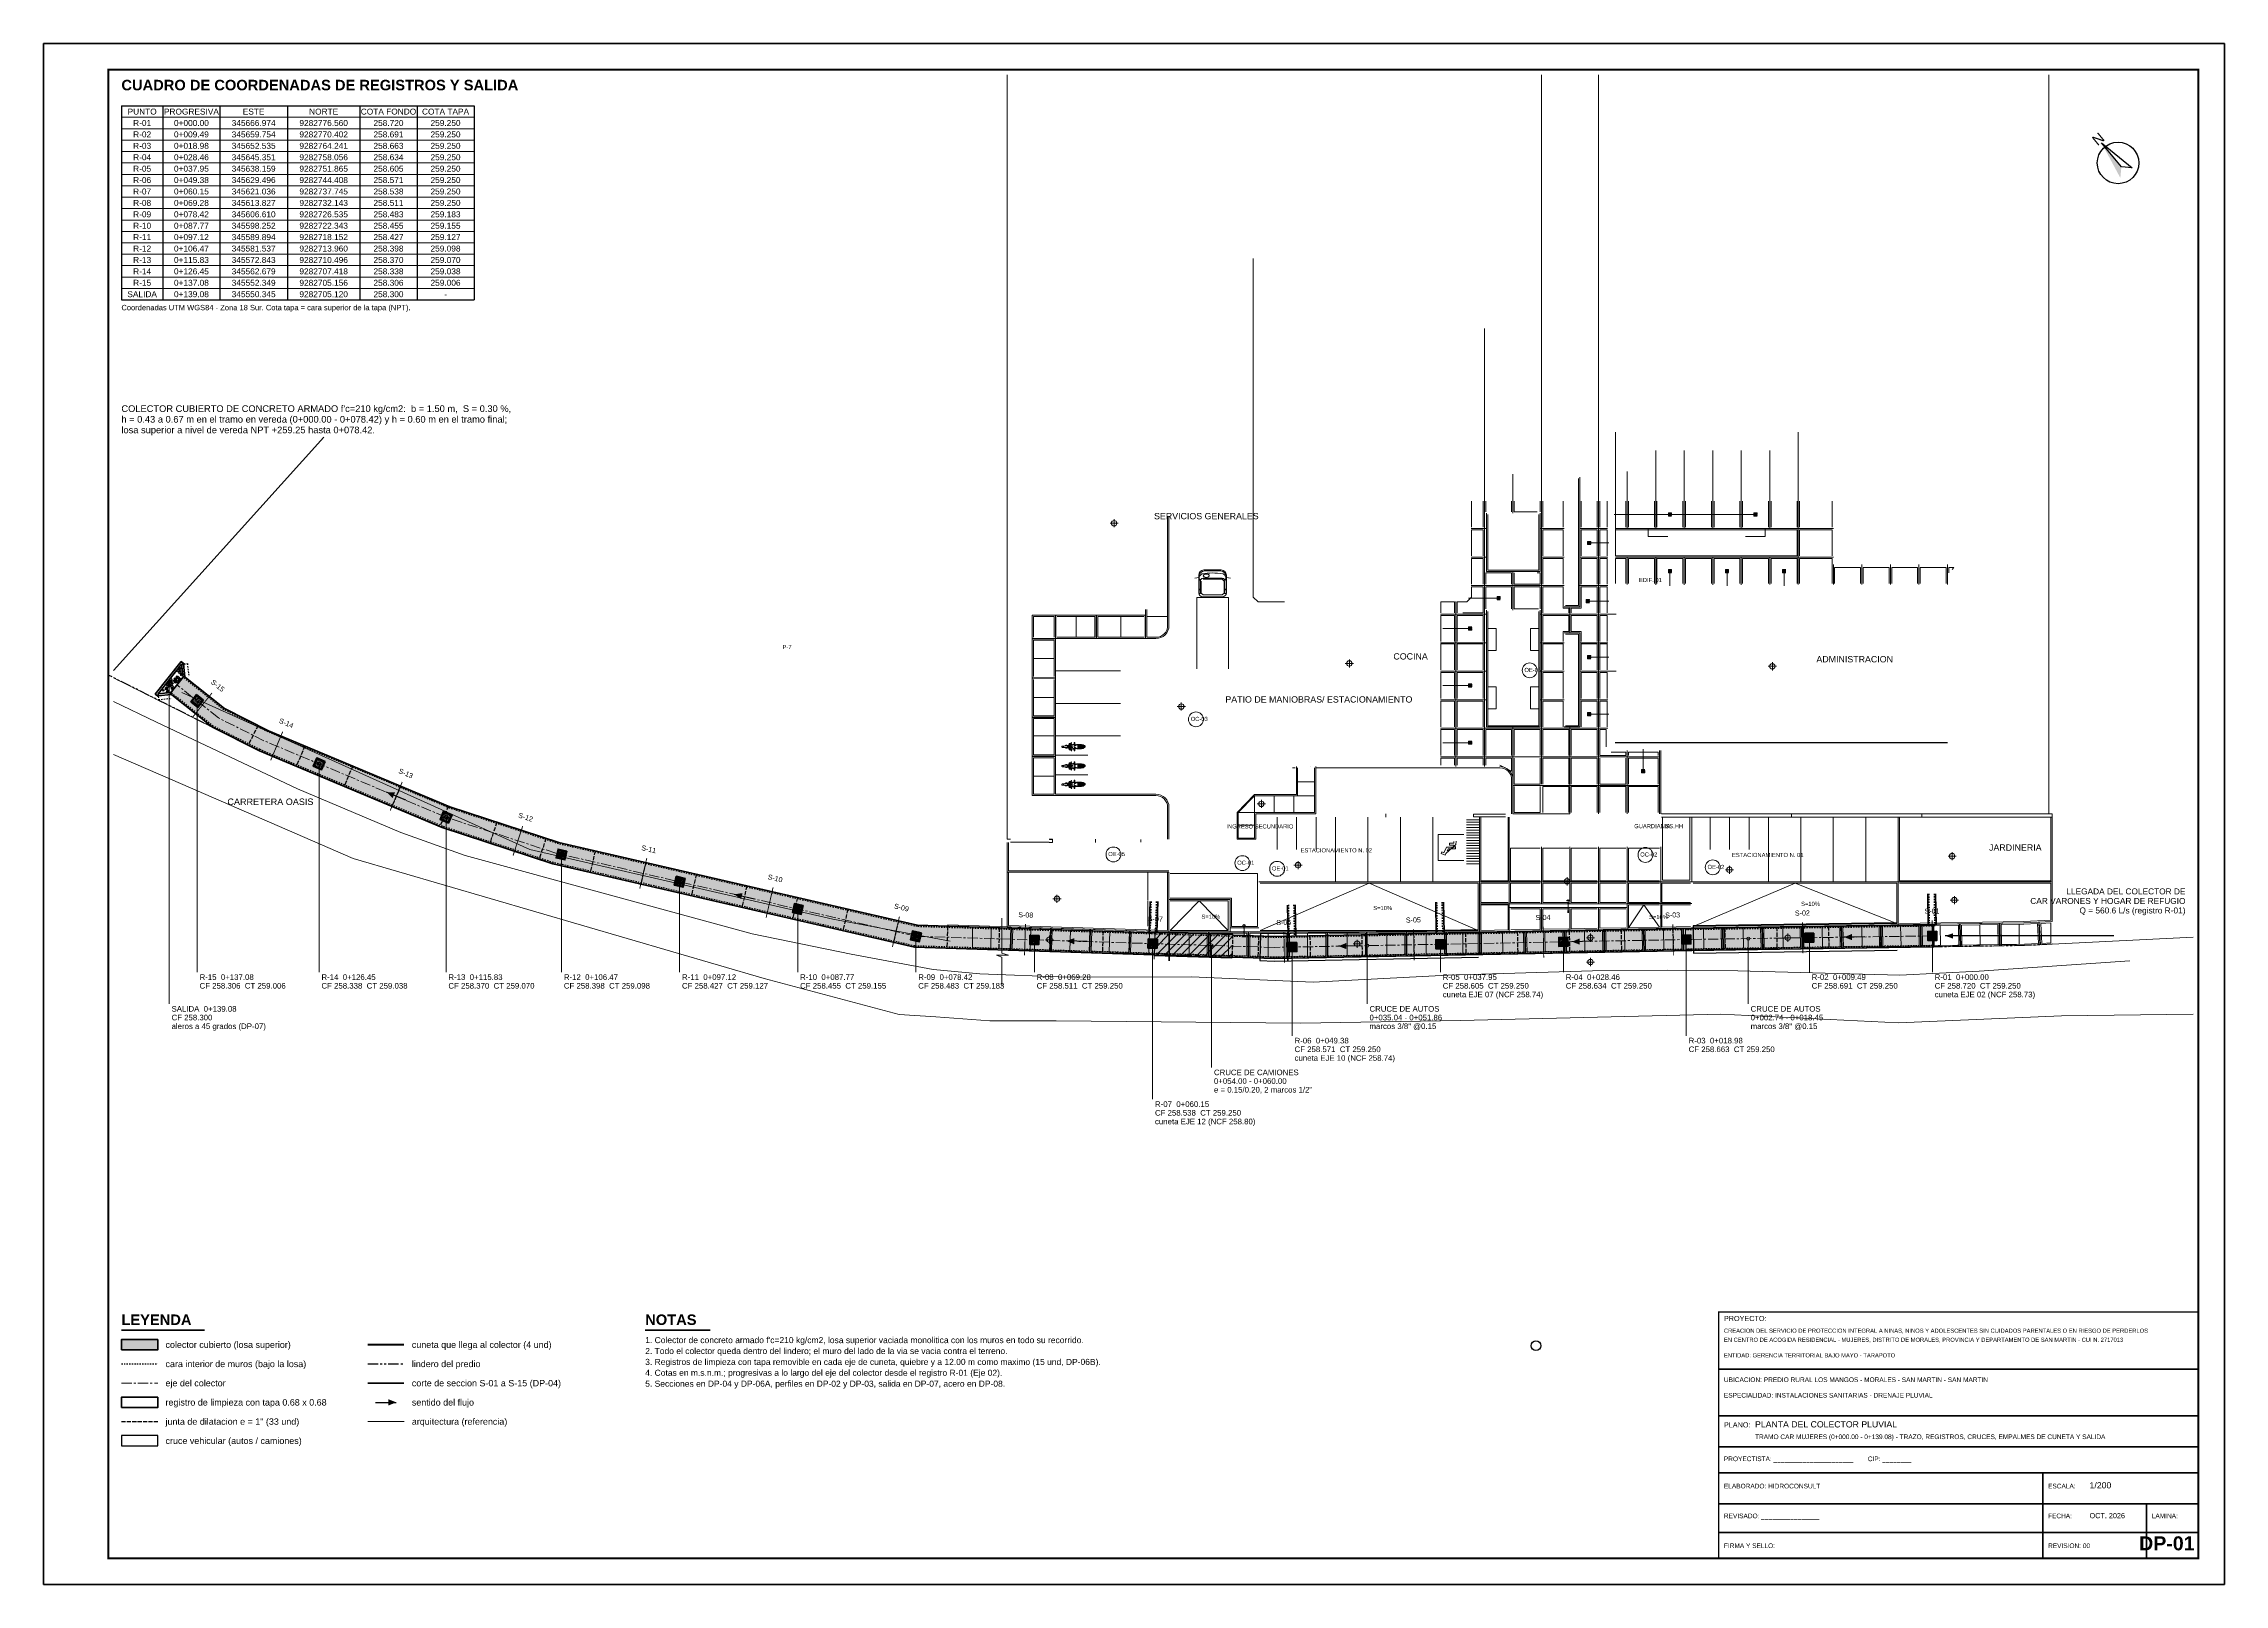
# Model space of a CAD drawing. Header units: metres. Extents: x -573 to 467, y -35 to 119.
# Drawn here: x -572.6 to -404.4, y -35.4 to 83.4 of the extents above; entities that cross this region are included whole.
import ezdxf
from ezdxf.enums import TextEntityAlignment as Align

# ---------------------------------------------------------------- set-up
doc = ezdxf.new("R2010")
doc.units = ezdxf.units.M
doc.header["$LTSCALE"] = 0.25
for name, pattern in [('CENTER', [5.08, 3.175, -0.635, 0.635, -0.635]), ('DASHED', [1.524, 1.27, -0.254]), ('HIDDEN', [0.375, 0.25, -0.125]), ('PHANTOM', [6.35, 3.175, -0.635, 0.635, -0.635, 0.635, -0.635])]:
    doc.linetypes.add(name, pattern=pattern)
for name, color, linetype, lineweight in [('ARQ-BASE', 8, 'CONTINUOUS', 13), ('ARQ-TEXTO', 8, 'CONTINUOUS', 13), ('CONCRETO', 250, 'CONTINUOUS', 50), ('CONCRETO-OCULTO', 8, 'HIDDEN', 25), ('CORTES', 6, 'CONTINUOUS', 50), ('CUNETA', 3, 'CONTINUOUS', 35), ('EJE-COLECTOR', 1, 'CENTER', 18), ('GRILLA', 9, 'CONTINUOUS', 13), ('LLAMADAS', 30, 'CONTINUOUS', 18), ('MARCO', 7, 'CONTINUOUS', 50), ('MARCO-METALICO', 32, 'CONTINUOUS', 40), ('POZA', 34, 'CONTINUOUS', 35), ('REGISTRO', 32, 'CONTINUOUS', 35), ('REGISTRO-TAPA', 30, 'CONTINUOUS', 18), ('ROTULO', 7, 'CONTINUOUS', 35), ('TITULOS', 160, 'CONTINUOUS', 35)]:
    doc.layers.add(name, color=color, linetype=linetype, lineweight=lineweight)
doc.layers.add('CONCRETO-ACHURADO', color=8, linetype='CONTINUOUS', true_color=0xe2e2e2)
doc.layers.add('ISO-PIEDRA', color=34, linetype='CONTINUOUS', true_color=0xc4b092)
for name, color, linetype in [('CRUCE-VEHICULAR', 30, 'CONTINUOUS'), ('CUNETA-OCULTA', 3, 'HIDDEN'), ('FLUJO', 150, 'CONTINUOUS'), ('JUNTAS', 8, 'DASHED'), ('LEYENDA', 7, 'CONTINUOUS'), ('LINDERO', 6, 'PHANTOM'), ('ROTULO-TEXTO', 7, 'CONTINUOUS'), ('TEXTOS', 7, 'CONTINUOUS'), ('TEXTOS-NOTAS', 7, 'CONTINUOUS')]:
    doc.layers.add(name, color=color, linetype=linetype)
doc.styles.get("Standard").update_dxf_attribs({"font": 'arial.ttf'})
doc.styles.add('TITULOS', font='arialbd.ttf')

# ---------------------------------------------------------------- blocks, each defined once
blk = doc.blocks.new('REGISTRO-PLANTA')
at = {"layer": 'MARCO-METALICO'}
blk.add_lwpolyline([(-0.35, -0.35), (0.35, -0.35), (0.35, 0.35), (-0.35, 0.35)], close=True, dxfattribs=at)
for centre in [(-0.12, 0), (0.12, 0)]:
    blk.add_circle(centre, 0.015, dxfattribs=at)
at = {"layer": 'REGISTRO'}
blk.add_lwpolyline([(-0.3, -0.3), (0.3, -0.3), (0.3, 0.3), (-0.3, 0.3)], close=True, dxfattribs=at)
at = {"layer": 'REGISTRO-TAPA'}
for p, q in [((-0.29, 0.2765), (-0.2765, 0.29)), ((-0.29, 0.1632), (-0.1632, 0.29)), ((-0.29, 0.0499), (-0.0499, 0.29)), ((-0.29, -0.0634), (0.0634, 0.29)), ((-0.29, -0.1767), (0.1767, 0.29)), ((-0.29, -0.29), (0.29, 0.29)), ((-0.1767, -0.29), (0.29, 0.1767)), ((-0.0634, -0.29), (0.29, 0.0634)), ((0.0499, -0.29), (0.29, -0.0499)), ((0.1632, -0.29), (0.29, -0.1632)), ((0.2765, -0.29), (0.29, -0.2765))]:
    blk.add_line(p, q, dxfattribs=at)
blk = doc.blocks.new('SIMB-FLECHA')
at = {"layer": 'FLUJO'}
blk.add_lwpolyline([(-4, 0), (4, 0)], dxfattribs=at)
blk.add_solid([(4, 0), (1, 1.2), (1, -1.2)], dxfattribs=at)
blk = doc.blocks.new('SIMB-NORTE')
at = {"layer": 'TEXTOS'}
blk.add_lwpolyline([(0, 10), (3, -5), (0, -2)], close=True, dxfattribs=at)
blk.add_circle((0, 0), 8, dxfattribs=at)
blk.add_solid([(0, 10), (-3, -5), (0, -2)], dxfattribs=at)
blk.add_text('N', height=4, dxfattribs=at).set_placement((0, 12), align=Align.MIDDLE_CENTER)

msp = doc.modelspace()

# ---------------------------------------------------------------- hatches: boundary and pattern name
at = {"layer": 'CONCRETO-ACHURADO', "true_color": 0xe2e2e2}
h = msp.add_hatch(color=7, dxfattribs=at)
h.dxf.hatch_style = 1
h.paths.add_polyline_path([(-426.935, 15.451), (-427.435, 15.444), (-427.935, 15.436), (-428.435, 15.429), (-428.935, 15.422), (-429.435, 15.414), (-429.935, 15.407), (-430.435, 15.4), (-430.935, 15.393), (-431.435, 15.385), (-431.935, 15.378), (-432.435, 15.371), (-432.935, 15.363), (-433.435, 15.356), (-433.935, 15.349), (-434.435, 15.341), (-434.935, 15.334), (-435.435, 15.327), (-435.934, 15.32), (-436.434, 15.312), (-436.934, 15.305), (-437.434, 15.298), (-437.934, 15.29), (-438.434, 15.283), (-438.934, 15.276), (-439.434, 15.268), (-439.934, 15.261), (-440.434, 15.254), (-440.934, 15.246), (-441.434, 15.239), (-441.934, 15.232), (-442.434, 15.225), (-442.934, 15.217), (-443.434, 15.21), (-443.934, 15.203), (-444.434, 15.195), (-444.933, 15.188), (-445.433, 15.181), (-445.937, 15.171), (-446.437, 15.162), (-446.937, 15.152), (-447.437, 15.143), (-447.937, 15.133), (-448.437, 15.124), (-448.937, 15.114), (-449.437, 15.104), (-449.936, 15.095), (-450.436, 15.085), (-450.936, 15.076), (-451.436, 15.066), (-451.936, 15.057), (-452.436, 15.047), (-452.936, 15.037), (-453.436, 15.028), (-453.936, 15.018), (-454.436, 15.009), (-454.936, 14.999), (-455.435, 14.99), (-455.935, 14.98), (-456.435, 14.97), (-456.935, 14.961), (-457.435, 14.951), (-457.935, 14.942), (-458.435, 14.932), (-458.935, 14.923), (-459.435, 14.913), (-459.935, 14.903), (-460.435, 14.894), (-460.934, 14.884), (-461.434, 14.875), (-461.934, 14.865), (-462.434, 14.856), (-462.934, 14.846), (-463.434, 14.836), (-463.934, 14.827), (-464.434, 14.817), (-464.934, 14.808), (-465.434, 14.798), (-465.934, 14.789), (-466.433, 14.779), (-466.933, 14.769), (-467.433, 14.76), (-467.933, 14.75), (-468.433, 14.741), (-468.933, 14.731), (-469.433, 14.722), (-469.933, 14.712), (-470.433, 14.702), (-470.933, 14.693), (-471.433, 14.683), (-471.932, 14.674), (-472.432, 14.664), (-472.932, 14.655), (-473.432, 14.645), (-473.932, 14.635), (-474.432, 14.626), (-474.932, 14.616), (-475.432, 14.607), (-475.932, 14.597), (-476.432, 14.588), (-476.932, 14.578), (-477.431, 14.568), (-477.889, 14.57), (-478.388, 14.585), (-478.888, 14.601), (-479.388, 14.616), (-479.888, 14.632), (-480.387, 14.647), (-480.886, 14.713), (-481.385, 14.728), (-481.885, 14.744), (-482.385, 14.759), (-482.885, 14.775), (-483.384, 14.79), (-483.884, 14.806), (-484.384, 14.821), (-484.884, 14.837), (-485.384, 14.852), (-485.883, 14.868), (-486.383, 14.883), (-486.884, 14.849), (-487.384, 14.864), (-487.884, 14.88), (-488.384, 14.895), (-488.883, 14.911), (-489.383, 14.926), (-489.883, 14.942), (-490.383, 14.957), (-490.882, 14.973), (-491.382, 14.988), (-491.882, 15.004), (-492.382, 15.019), (-492.881, 15.035), (-493.381, 15.05), (-493.881, 15.066), (-494.381, 15.081), (-494.88, 15.097), (-495.38, 15.112), (-495.88, 15.128), (-496.38, 15.143), (-496.88, 15.159), (-497.379, 15.174), (-497.879, 15.19), (-498.379, 15.205), (-498.879, 15.221), (-499.378, 15.236), (-499.878, 15.252), (-500.378, 15.267), (-500.878, 15.283), (-501.377, 15.298), (-501.877, 15.314), (-502.377, 15.329), (-502.877, 15.345), (-503.376, 15.36), (-503.876, 15.376), (-504.376, 15.391), (-504.876, 15.407), (-505.209, 15.417), (-505.696, 15.529), (-506.183, 15.642), (-506.67, 15.754), (-507.157, 15.867), (-507.645, 15.979), (-508.132, 16.092), (-508.619, 16.204), (-509.106, 16.316), (-509.593, 16.429), (-510.081, 16.541), (-510.568, 16.654), (-511.055, 16.766), (-511.542, 16.878), (-512.029, 16.991), (-512.517, 17.103), (-513.004, 17.216), (-513.491, 17.328), (-513.978, 17.44), (-514.465, 17.553), (-514.953, 17.665), (-515.44, 17.778), (-515.927, 17.89), (-516.414, 18.003), (-516.901, 18.115), (-517.389, 18.227), (-517.876, 18.34), (-518.363, 18.452), (-518.85, 18.565), (-519.337, 18.677), (-519.825, 18.789), (-520.312, 18.902), (-520.799, 19.014), (-521.286, 19.127), (-521.773, 19.239), (-522.261, 19.352), (-522.748, 19.464), (-523.235, 19.576), (-523.722, 19.689), (-524.209, 19.801), (-524.697, 19.914), (-525.184, 20.026), (-525.671, 20.138), (-526.158, 20.251), (-526.645, 20.363), (-527.133, 20.476), (-527.62, 20.588), (-528.107, 20.7), (-528.594, 20.813), (-529.081, 20.925), (-529.569, 21.038), (-530.056, 21.15), (-530.543, 21.263), (-531.03, 21.375), (-531.517, 21.487), (-532.005, 21.6), (-532.492, 21.712), (-532.903, 21.811), (-533.379, 21.967), (-533.854, 22.123), (-534.329, 22.278), (-534.804, 22.434), (-535.279, 22.59), (-535.754, 22.746), (-536.229, 22.901), (-536.705, 23.057), (-537.18, 23.213), (-537.655, 23.368), (-538.13, 23.524), (-538.605, 23.68), (-539.08, 23.835), (-539.555, 23.991), (-540.031, 24.147), (-540.506, 24.302), (-540.981, 24.458), (-541.387, 24.603), (-541.848, 24.797), (-542.309, 24.99), (-542.77, 25.184), (-543.23, 25.377), (-543.691, 25.571), (-544.152, 25.765), (-544.613, 25.958), (-545.074, 26.152), (-545.535, 26.346), (-545.996, 26.539), (-546.457, 26.733), (-546.918, 26.926), (-547.379, 27.12), (-547.84, 27.314), (-548.301, 27.507), (-548.762, 27.701), (-549.223, 27.894), (-549.684, 28.088), (-550.145, 28.282), (-550.606, 28.475), (-551.067, 28.669), (-551.528, 28.863), (-551.989, 29.056), (-552.45, 29.25), (-552.911, 29.443), (-553.372, 29.637), (-553.833, 29.831), (-554.294, 30.024), (-554.755, 30.218), (-555.216, 30.412), (-555.614, 30.608), (-556.061, 30.832), (-556.508, 31.055), (-556.955, 31.279), (-557.402, 31.503), (-557.85, 31.727), (-558.297, 31.95), (-558.594, 32.079), (-558.984, 32.391), (-559.375, 32.703), (-559.766, 33.015), (-560.157, 33.327), (-560.548, 33.639), (-560.939, 33.95), (-561.33, 34.262), (-561.72, 34.574), (-561.783, 34.624), (-562.843, 33.295), (-562.781, 33.245), (-562.39, 32.933), (-561.999, 32.621), (-561.608, 32.31), (-561.217, 31.998), (-560.826, 31.686), (-560.435, 31.374), (-560.045, 31.062), (-559.654, 30.751), (-559.058, 30.43), (-558.61, 30.206), (-558.163, 29.983), (-557.716, 29.759), (-557.269, 29.535), (-556.822, 29.311), (-556.375, 29.088), (-555.875, 28.844), (-555.414, 28.651), (-554.953, 28.457), (-554.492, 28.263), (-554.031, 28.07), (-553.57, 27.876), (-553.109, 27.682), (-552.648, 27.489), (-552.187, 27.295), (-551.726, 27.102), (-551.265, 26.908), (-550.804, 26.714), (-550.343, 26.521), (-549.882, 26.327), (-549.421, 26.133), (-548.96, 25.94), (-548.499, 25.746), (-548.038, 25.553), (-547.577, 25.359), (-547.116, 25.165), (-546.655, 24.972), (-546.194, 24.778), (-545.733, 24.585), (-545.272, 24.391), (-544.811, 24.197), (-544.35, 24.004), (-543.889, 23.81), (-543.428, 23.616), (-542.967, 23.423), (-542.506, 23.229), (-542.045, 23.036), (-541.51, 22.843), (-541.035, 22.687), (-540.56, 22.531), (-540.085, 22.376), (-539.61, 22.22), (-539.134, 22.064), (-538.659, 21.908), (-538.184, 21.753), (-537.709, 21.597), (-537.234, 21.441), (-536.759, 21.286), (-536.284, 21.13), (-535.808, 20.974), (-535.333, 20.819), (-534.858, 20.663), (-534.383, 20.507), (-533.908, 20.352), (-533.433, 20.196), (-532.874, 20.056), (-532.387, 19.943), (-531.9, 19.831), (-531.412, 19.719), (-530.925, 19.606), (-530.438, 19.494), (-529.951, 19.381), (-529.464, 19.269), (-528.976, 19.156), (-528.489, 19.044), (-528.002, 18.932), (-527.515, 18.819), (-527.028, 18.707), (-526.54, 18.594), (-526.053, 18.482), (-525.566, 18.37), (-525.079, 18.257), (-524.592, 18.145), (-524.104, 18.032), (-523.617, 17.92), (-523.13, 17.807), (-522.643, 17.695), (-522.156, 17.583), (-521.668, 17.47), (-521.181, 17.358), (-520.694, 17.245), (-520.207, 17.133), (-519.72, 17.021), (-519.232, 16.908), (-518.745, 16.796), (-518.258, 16.683), (-517.771, 16.571), (-517.284, 16.458), (-516.796, 16.346), (-516.309, 16.234), (-515.822, 16.121), (-515.335, 16.009), (-514.848, 15.896), (-514.36, 15.784), (-513.873, 15.672), (-513.386, 15.559), (-512.899, 15.447), (-512.412, 15.334), (-511.924, 15.222), (-511.437, 15.11), (-510.95, 14.997), (-510.463, 14.885), (-509.976, 14.772), (-509.488, 14.66), (-509.001, 14.547), (-508.514, 14.435), (-508.027, 14.323), (-507.54, 14.21), (-507.052, 14.098), (-506.565, 13.985), (-506.078, 13.873), (-505.591, 13.761), (-504.928, 13.708), (-504.429, 13.692), (-503.929, 13.677), (-503.429, 13.661), (-502.929, 13.646), (-502.43, 13.63), (-501.93, 13.615), (-501.43, 13.599), (-500.93, 13.584), (-500.431, 13.568), (-499.931, 13.553), (-499.431, 13.537), (-498.931, 13.522), (-498.432, 13.506), (-497.932, 13.491), (-497.432, 13.475), (-496.932, 13.46), (-496.432, 13.444), (-495.933, 13.429), (-495.433, 13.413), (-494.933, 13.398), (-494.433, 13.382), (-493.934, 13.367), (-493.434, 13.351), (-492.934, 13.336), (-492.434, 13.32), (-491.935, 13.305), (-491.435, 13.289), (-490.935, 13.274), (-490.435, 13.258), (-489.936, 13.243), (-489.436, 13.227), (-488.936, 13.212), (-488.436, 13.196), (-487.937, 13.181), (-487.437, 13.165), (-486.937, 13.15), (-486.439, 13.084), (-485.939, 13.069), (-485.439, 13.053), (-484.94, 13.038), (-484.44, 13.022), (-483.94, 13.007), (-483.44, 12.991), (-482.94, 12.976), (-482.441, 12.96), (-481.941, 12.945), (-481.441, 12.929), (-480.941, 12.914), (-480.44, 12.948), (-479.94, 12.933), (-479.441, 12.917), (-478.941, 12.902), (-478.441, 12.886), (-477.941, 12.871), (-477.399, 12.869), (-476.899, 12.878), (-476.399, 12.888), (-475.899, 12.897), (-475.399, 12.907), (-474.899, 12.917), (-474.399, 12.926), (-473.9, 12.936), (-473.4, 12.945), (-472.9, 12.955), (-472.4, 12.964), (-471.9, 12.974), (-471.4, 12.984), (-470.9, 12.993), (-470.4, 13.003), (-469.9, 13.012), (-469.4, 13.022), (-468.9, 13.031), (-468.401, 13.041), (-467.901, 13.051), (-467.401, 13.06), (-466.901, 13.07), (-466.401, 13.079), (-465.901, 13.089), (-465.401, 13.098), (-464.901, 13.108), (-464.401, 13.118), (-463.901, 13.127), (-463.401, 13.137), (-462.902, 13.146), (-462.402, 13.156), (-461.902, 13.165), (-461.402, 13.175), (-460.902, 13.185), (-460.402, 13.194), (-459.902, 13.204), (-459.402, 13.213), (-458.902, 13.223), (-458.402, 13.232), (-457.902, 13.242), (-457.403, 13.252), (-456.903, 13.261), (-456.403, 13.271), (-455.903, 13.28), (-455.403, 13.29), (-454.903, 13.299), (-454.403, 13.309), (-453.903, 13.319), (-453.403, 13.328), (-452.903, 13.338), (-452.403, 13.347), (-451.904, 13.357), (-451.404, 13.366), (-450.904, 13.376), (-450.404, 13.386), (-449.904, 13.395), (-449.404, 13.405), (-448.904, 13.414), (-448.404, 13.424), (-447.904, 13.433), (-447.404, 13.443), (-446.904, 13.453), (-446.405, 13.462), (-445.905, 13.472), (-445.409, 13.481), (-444.909, 13.488), (-444.409, 13.496), (-443.909, 13.503), (-443.409, 13.51), (-442.909, 13.517), (-442.409, 13.525), (-441.909, 13.532), (-441.409, 13.539), (-440.909, 13.547), (-440.409, 13.554), (-439.909, 13.561), (-439.409, 13.569), (-438.909, 13.576), (-438.409, 13.583), (-437.909, 13.591), (-437.409, 13.598), (-436.91, 13.605), (-436.41, 13.612), (-435.91, 13.62), (-435.41, 13.627), (-434.91, 13.634), (-434.41, 13.642), (-433.91, 13.649), (-433.41, 13.656), (-432.91, 13.664), (-432.41, 13.671), (-431.91, 13.678), (-431.41, 13.685), (-430.91, 13.693), (-430.41, 13.7), (-429.91, 13.707), (-429.41, 13.715), (-428.91, 13.722), (-428.41, 13.729), (-427.91, 13.737), (-427.411, 13.744), (-426.911, 13.751)])
h = msp.add_hatch(color=7, dxfattribs=at)
h.dxf.hatch_style = 1
h.paths.add_polyline_path([(-566.6, -17.32), (-563.8, -17.32), (-563.8, -16.52), (-566.6, -16.52)])

# ---------------------------------------------------------------- linework, layer by layer
at = {"layer": 'ARQ-BASE'}
msp.add_line((-547.6, -22.848), (-544.8, -22.848), dxfattribs=at)
for points in [[(-498.284, 22.049), (-498.284, 81)], [(-457.072, 26.309), (-457.072, 81)], [(-452.672, 24.009), (-452.672, 81)], [(-417.943, 24.009), (-417.943, 81)], [(-479.298, 66.829), (-479.298, 40.725)], [(-461.472, 27.659), (-461.472, 61.439)], [(-567.2, 35.066), (-550.995, 53.046)], [(-451.362, 43.909), (-451.362, 53.439)], [(-437.262, 53.439), (-437.262, 41.69)], [(-448.262, 52.039), (-448.262, 46.009)], [(-446.062, 52.039), (-446.062, 46.009)], [(-443.862, 52.039), (-443.862, 46.009)], [(-441.662, 52.039), (-441.662, 46.009)], [(-439.462, 52.039), (-439.462, 46.009)], [(-459.272, 47.201), (-459.272, 50.194)], [(-454.209, 49.864), (-454.209, 40.064)], [(-454.109, 49.964), (-454.109, 39.964)], [(-450.462, 50.409), (-450.462, 46.009)], [(-462.467, 46.109), (-462.467, 48.109)], [(-461.572, 48.109), (-461.572, 46.109)], [(-461.372, 47.301), (-461.372, 48.109)], [(-461.322, 42.701), (-461.322, 47.201)], [(-461.222, 42.801), (-461.222, 47.101)], [(-459.372, 48.109), (-459.372, 47.301)], [(-459.172, 47.301), (-459.172, 48.109)], [(-457.407, 47.301), (-459.172, 47.301)], [(-457.407, 47.301), (-457.407, 47.301)], [(-457.272, 47.101), (-457.272, 42.801)], [(-457.172, 48.109), (-457.172, 47.301)], [(-457.172, 47.201), (-457.172, 42.701)], [(-456.972, 46.109), (-456.972, 48.109)], [(-455.409, 48.109), (-455.409, 46.109)], [(-454.009, 46.109), (-454.009, 48.109)], [(-452.772, 48.109), (-452.772, 46.109)], [(-452.572, 46.109), (-452.572, 48.109)], [(-452.012, 48.109), (-452.012, 46.109)], [(-440.687, 47.099), (-451.464, 47.099)], [(-451.352, 46.109), (-451.352, 48.109)], [(-450.562, 48.109), (-450.562, 46.109)], [(-450.362, 46.109), (-450.362, 48.109)], [(-448.362, 48.109), (-448.362, 46.109)], [(-448.162, 46.109), (-448.162, 48.109)], [(-447.037, 47.224), (-447.287, 47.224)], [(-447.287, 47.224), (-447.287, 46.974)], [(-447.042, 47.219), (-447.282, 47.219)], [(-447.282, 47.219), (-447.282, 46.979)], [(-447.282, 47.211), (-447.042, 47.211)], [(-447.042, 47.206), (-447.282, 47.206)], [(-447.282, 47.201), (-447.042, 47.201)], [(-447.042, 47.196), (-447.282, 47.196)], [(-447.282, 47.191), (-447.042, 47.191)], [(-447.042, 47.186), (-447.282, 47.186)], [(-447.282, 47.181), (-447.042, 47.181)], [(-447.042, 47.176), (-447.282, 47.176)], [(-447.282, 47.171), (-447.042, 47.171)], [(-447.042, 47.166), (-447.282, 47.166)], [(-447.282, 47.161), (-447.042, 47.161)], [(-447.042, 47.156), (-447.282, 47.156)], [(-447.282, 47.151), (-447.042, 47.151)], [(-447.042, 47.146), (-447.282, 47.146)], [(-447.282, 47.141), (-447.042, 47.141)], [(-447.042, 47.136), (-447.282, 47.136)], [(-447.282, 47.131), (-447.042, 47.131)], [(-447.042, 47.126), (-447.282, 47.126)], [(-447.282, 47.121), (-447.042, 47.121)], [(-447.042, 47.116), (-447.282, 47.116)], [(-447.282, 47.111), (-447.042, 47.111)], [(-447.042, 47.106), (-447.282, 47.106)], [(-447.282, 47.101), (-447.042, 47.101)], [(-447.042, 47.096), (-447.282, 47.096)], [(-447.042, 47.211), (-447.042, 47.206)], [(-447.042, 47.201), (-447.042, 47.196)], [(-447.042, 47.191), (-447.042, 47.186)], [(-447.042, 47.181), (-447.042, 47.176)], [(-447.042, 47.171), (-447.042, 47.166)], [(-447.042, 47.161), (-447.042, 47.156)], [(-447.042, 47.151), (-447.042, 47.146)], [(-447.042, 47.141), (-447.042, 47.136)], [(-447.042, 47.131), (-447.042, 47.126)], [(-447.042, 47.121), (-447.042, 47.116)], [(-447.042, 47.111), (-447.042, 47.106)], [(-447.042, 47.101), (-447.042, 47.096)], [(-446.162, 48.109), (-446.162, 46.109)], [(-445.962, 46.109), (-445.962, 48.109)], [(-443.962, 48.109), (-443.962, 46.109)], [(-443.762, 46.109), (-443.762, 48.109)], [(-441.762, 48.109), (-441.762, 46.109)], [(-441.562, 46.109), (-441.562, 48.109)], [(-440.437, 47.224), (-440.687, 47.224)], [(-440.687, 47.224), (-440.687, 46.974)], [(-440.442, 47.219), (-440.682, 47.219)], [(-440.682, 47.219), (-440.682, 46.979)], [(-440.682, 47.211), (-440.442, 47.211)], [(-440.442, 47.206), (-440.682, 47.206)], [(-440.682, 47.201), (-440.442, 47.201)], [(-440.442, 47.196), (-440.682, 47.196)], [(-440.682, 47.191), (-440.442, 47.191)], [(-440.442, 47.186), (-440.682, 47.186)], [(-440.682, 47.181), (-440.442, 47.181)], [(-440.442, 47.176), (-440.682, 47.176)], [(-440.682, 47.171), (-440.442, 47.171)], [(-440.442, 47.166), (-440.682, 47.166)], [(-440.682, 47.161), (-440.442, 47.161)], [(-440.442, 47.156), (-440.682, 47.156)], [(-440.682, 47.151), (-440.442, 47.151)], [(-440.442, 47.146), (-440.682, 47.146)], [(-440.682, 47.141), (-440.442, 47.141)], [(-440.442, 47.136), (-440.682, 47.136)], [(-440.682, 47.131), (-440.442, 47.131)], [(-440.442, 47.126), (-440.682, 47.126)], [(-440.682, 47.121), (-440.442, 47.121)], [(-440.442, 47.116), (-440.682, 47.116)], [(-440.682, 47.111), (-440.442, 47.111)], [(-440.442, 47.106), (-440.682, 47.106)], [(-440.682, 47.101), (-440.442, 47.101)], [(-440.442, 47.096), (-440.682, 47.096)], [(-440.442, 47.211), (-440.442, 47.206)], [(-440.442, 47.201), (-440.442, 47.196)], [(-440.442, 47.191), (-440.442, 47.186)], [(-440.442, 47.181), (-440.442, 47.176)], [(-440.442, 47.171), (-440.442, 47.166)], [(-440.442, 47.161), (-440.442, 47.156)], [(-440.442, 47.151), (-440.442, 47.146)], [(-440.442, 47.141), (-440.442, 47.136)], [(-440.442, 47.131), (-440.442, 47.126)], [(-440.442, 47.121), (-440.442, 47.116)], [(-440.442, 47.111), (-440.442, 47.106)], [(-440.442, 47.101), (-440.442, 47.096)], [(-439.562, 48.109), (-439.562, 46.109)], [(-439.362, 46.109), (-439.362, 48.109)], [(-437.362, 48.109), (-437.362, 46.109)], [(-437.162, 46.109), (-437.162, 48.109)], [(-434.661, 48.109), (-434.661, 46.109)], [(-490.347, 46.423), (-489.717, 46.423)], [(-490.032, 46.108), (-490.032, 46.738)], [(-485.906, 46.904), (-485.906, 38.525)], [(-485.806, 46.904), (-485.806, 38.525)], [(-462.492, 46.009), (-461.322, 46.009)], [(-462.467, 43.909), (-462.467, 45.909)], [(-462.467, 45.909), (-461.572, 45.909)], [(-461.572, 45.909), (-461.572, 43.909)], [(-457.172, 46.009), (-455.309, 46.009)], [(-456.972, 43.909), (-456.972, 45.909)], [(-456.972, 45.909), (-455.409, 45.909)], [(-455.409, 45.909), (-455.409, 43.909)], [(-454.109, 46.009), (-451.987, 46.009)], [(-454.009, 43.909), (-454.009, 45.909)], [(-454.009, 45.909), (-452.772, 45.909)], [(-452.772, 45.909), (-452.772, 43.909)], [(-452.572, 43.909), (-452.572, 45.909)], [(-452.572, 45.909), (-452.012, 45.909)], [(-452.012, 45.909), (-452.012, 43.909)], [(-451.362, 46.009), (-437.272, 46.009)], [(-451.362, 45.909), (-437.362, 45.909)], [(-448.834, 45.409), (-448.834, 46.009)], [(-448.834, 46.009), (-447.334, 46.009)], [(-447.287, 46.974), (-447.037, 46.974)], [(-447.282, 47.091), (-447.042, 47.091)], [(-447.042, 47.086), (-447.282, 47.086)], [(-447.282, 47.081), (-447.042, 47.081)], [(-447.042, 47.076), (-447.282, 47.076)], [(-447.282, 47.071), (-447.042, 47.071)], [(-447.042, 47.066), (-447.282, 47.066)], [(-447.282, 47.061), (-447.042, 47.061)], [(-447.042, 47.056), (-447.282, 47.056)], [(-447.282, 47.051), (-447.042, 47.051)], [(-447.042, 47.046), (-447.282, 47.046)], [(-447.282, 47.041), (-447.042, 47.041)], [(-447.042, 47.036), (-447.282, 47.036)], [(-447.282, 47.031), (-447.042, 47.031)], [(-447.042, 47.026), (-447.282, 47.026)], [(-447.282, 47.021), (-447.042, 47.021)], [(-447.042, 47.016), (-447.282, 47.016)], [(-447.282, 47.011), (-447.042, 47.011)], [(-447.042, 47.006), (-447.282, 47.006)], [(-447.282, 47.001), (-447.042, 47.001)], [(-447.042, 46.996), (-447.282, 46.996)], [(-447.282, 46.991), (-447.042, 46.991)], [(-447.042, 46.986), (-447.282, 46.986)], [(-447.282, 46.979), (-447.042, 46.979)], [(-447.042, 47.091), (-447.042, 47.086)], [(-447.042, 47.081), (-447.042, 47.076)], [(-447.042, 47.071), (-447.042, 47.066)], [(-447.042, 47.061), (-447.042, 47.056)], [(-447.042, 47.051), (-447.042, 47.046)], [(-447.042, 47.041), (-447.042, 47.036)], [(-447.042, 47.031), (-447.042, 47.026)], [(-447.042, 47.021), (-447.042, 47.016)], [(-447.042, 47.011), (-447.042, 47.006)], [(-447.042, 47.001), (-447.042, 46.996)], [(-447.042, 46.991), (-447.042, 46.986)], [(-439.828, 46.009), (-441.328, 46.009)], [(-440.687, 46.974), (-440.437, 46.974)], [(-440.682, 47.091), (-440.442, 47.091)], [(-440.442, 47.086), (-440.682, 47.086)], [(-440.682, 47.081), (-440.442, 47.081)], [(-440.442, 47.076), (-440.682, 47.076)], [(-440.682, 47.071), (-440.442, 47.071)], [(-440.442, 47.066), (-440.682, 47.066)], [(-440.682, 47.061), (-440.442, 47.061)], [(-440.442, 47.056), (-440.682, 47.056)], [(-440.682, 47.051), (-440.442, 47.051)], [(-440.442, 47.046), (-440.682, 47.046)], [(-440.682, 47.041), (-440.442, 47.041)], [(-440.442, 47.036), (-440.682, 47.036)], [(-440.682, 47.031), (-440.442, 47.031)], [(-440.442, 47.026), (-440.682, 47.026)], [(-440.682, 47.021), (-440.442, 47.021)], [(-440.442, 47.016), (-440.682, 47.016)], [(-440.682, 47.011), (-440.442, 47.011)], [(-440.442, 47.006), (-440.682, 47.006)], [(-440.682, 47.001), (-440.442, 47.001)], [(-440.442, 46.996), (-440.682, 46.996)], [(-440.682, 46.991), (-440.442, 46.991)], [(-440.442, 46.986), (-440.682, 46.986)], [(-440.682, 46.979), (-440.442, 46.979)], [(-440.442, 47.091), (-440.442, 47.086)], [(-440.442, 47.081), (-440.442, 47.076)], [(-440.442, 47.071), (-440.442, 47.066)], [(-440.442, 47.061), (-440.442, 47.056)], [(-440.442, 47.051), (-440.442, 47.046)], [(-440.442, 47.041), (-440.442, 47.036)], [(-440.442, 47.031), (-440.442, 47.026)], [(-440.442, 47.021), (-440.442, 47.016)], [(-440.442, 47.011), (-440.442, 47.006)], [(-440.442, 47.001), (-440.442, 46.996)], [(-440.442, 46.991), (-440.442, 46.986)], [(-439.828, 45.409), (-439.828, 46.009)], [(-437.362, 45.909), (-437.362, 43.909)], [(-437.272, 46.009), (-434.561, 46.009)], [(-437.162, 43.909), (-437.162, 45.909)], [(-437.162, 45.909), (-434.661, 45.909)], [(-434.661, 45.909), (-434.661, 43.909)], [(-462.492, 43.809), (-461.322, 43.809)], [(-457.072, 43.809), (-455.309, 43.809)], [(-454.109, 43.809), (-451.964, 43.809)], [(-453.265, 45.024), (-453.515, 45.024)], [(-453.515, 45.024), (-453.515, 44.774)], [(-453.515, 44.774), (-453.265, 44.774)], [(-453.271, 45.019), (-453.51, 45.019)], [(-453.51, 45.019), (-453.51, 44.779)], [(-453.51, 45.011), (-453.271, 45.011)], [(-453.271, 45.006), (-453.51, 45.006)], [(-453.51, 45.001), (-453.271, 45.001)], [(-453.271, 44.996), (-453.51, 44.996)], [(-453.51, 44.991), (-453.271, 44.991)], [(-453.271, 44.986), (-453.51, 44.986)], [(-453.51, 44.981), (-453.271, 44.981)], [(-453.271, 44.976), (-453.51, 44.976)], [(-453.51, 44.971), (-453.271, 44.971)], [(-453.271, 44.966), (-453.51, 44.966)], [(-453.51, 44.961), (-453.271, 44.961)], [(-453.271, 44.956), (-453.51, 44.956)], [(-453.51, 44.951), (-453.271, 44.951)], [(-453.271, 44.946), (-453.51, 44.946)], [(-453.51, 44.941), (-453.271, 44.941)], [(-453.271, 44.936), (-453.51, 44.936)], [(-453.51, 44.931), (-453.271, 44.931)], [(-453.271, 44.926), (-453.51, 44.926)], [(-453.51, 44.921), (-453.271, 44.921)], [(-453.271, 44.916), (-453.51, 44.916)], [(-453.51, 44.911), (-453.271, 44.911)], [(-453.271, 44.906), (-453.51, 44.906)], [(-453.51, 44.901), (-453.271, 44.901)], [(-453.271, 44.896), (-453.51, 44.896)], [(-453.51, 44.891), (-453.271, 44.891)], [(-453.271, 44.886), (-453.51, 44.886)], [(-453.51, 44.881), (-453.271, 44.881)], [(-453.271, 44.876), (-453.51, 44.876)], [(-453.51, 44.871), (-453.271, 44.871)], [(-453.271, 44.866), (-453.51, 44.866)], [(-453.51, 44.861), (-453.271, 44.861)], [(-453.271, 44.856), (-453.51, 44.856)], [(-453.51, 44.851), (-453.271, 44.851)], [(-453.271, 44.846), (-453.51, 44.846)], [(-453.51, 44.841), (-453.271, 44.841)], [(-453.271, 44.836), (-453.51, 44.836)], [(-453.51, 44.831), (-453.271, 44.831)], [(-453.271, 44.826), (-453.51, 44.826)], [(-453.51, 44.821), (-453.271, 44.821)], [(-453.271, 44.816), (-453.51, 44.816)], [(-453.51, 44.811), (-453.271, 44.811)], [(-453.271, 44.806), (-453.51, 44.806)], [(-453.51, 44.801), (-453.271, 44.801)], [(-453.271, 44.796), (-453.51, 44.796)], [(-453.51, 44.791), (-453.271, 44.791)], [(-453.271, 44.786), (-453.51, 44.786)], [(-453.51, 44.779), (-453.271, 44.779)], [(-453.271, 45.011), (-453.271, 45.006)], [(-453.271, 45.001), (-453.271, 44.996)], [(-453.271, 44.991), (-453.271, 44.986)], [(-453.271, 44.981), (-453.271, 44.976)], [(-453.271, 44.971), (-453.271, 44.966)], [(-453.271, 44.961), (-453.271, 44.956)], [(-453.271, 44.951), (-453.271, 44.946)], [(-453.271, 44.941), (-453.271, 44.936)], [(-453.271, 44.931), (-453.271, 44.926)], [(-453.271, 44.921), (-453.271, 44.916)], [(-453.271, 44.911), (-453.271, 44.906)], [(-453.271, 44.901), (-453.271, 44.896)], [(-453.271, 44.891), (-453.271, 44.886)], [(-453.271, 44.881), (-453.271, 44.876)], [(-453.271, 44.871), (-453.271, 44.866)], [(-453.271, 44.861), (-453.271, 44.856)], [(-453.271, 44.851), (-453.271, 44.846)], [(-453.271, 44.841), (-453.271, 44.836)], [(-453.271, 44.831), (-453.271, 44.826)], [(-453.271, 44.821), (-453.271, 44.816)], [(-453.271, 44.811), (-453.271, 44.806)], [(-453.271, 44.801), (-453.271, 44.796)], [(-453.271, 44.791), (-453.271, 44.786)], [(-453.265, 44.896), (-451.864, 44.896)], [(-451.364, 43.809), (-434.561, 43.809)], [(-437.362, 43.909), (-451.362, 43.909)], [(-450.472, 43.809), (-450.472, 43.809)], [(-450.462, 41.69), (-450.462, 43.809)], [(-447.334, 45.409), (-448.834, 45.409)], [(-448.272, 43.809), (-448.272, 43.809)], [(-448.262, 41.675), (-448.262, 43.809)], [(-446.072, 43.809), (-446.072, 43.809)], [(-446.062, 41.675), (-446.062, 43.809)], [(-443.872, 43.809), (-443.872, 43.809)], [(-443.862, 41.675), (-443.862, 43.809)], [(-441.662, 41.675), (-441.662, 43.809)], [(-441.328, 45.409), (-439.828, 45.409)], [(-439.472, 43.809), (-439.472, 43.809)], [(-439.462, 41.69), (-439.462, 43.809)], [(-483.507, 42.238), (-483.813, 42.185)], [(-483.507, 42.409), (-483.507, 41.056)], [(-483.482, 42.059), (-483.365, 42.004)], [(-483.482, 41.342), (-483.482, 42.059)], [(-483.361, 42.068), (-483.469, 42.132)], [(-481.707, 42.174), (-483.174, 42.174)], [(-483.17, 42.106), (-481.71, 42.106)], [(-483.141, 42.418), (-483.156, 42.373)], [(-483.156, 42.373), (-483.141, 42.327)], [(-483.089, 42.465), (-483.141, 42.418)], [(-483.141, 42.327), (-483.089, 42.28)], [(-483.101, 42.815), (-481.78, 42.815)], [(-483.019, 42.493), (-483.089, 42.465)], [(-483.089, 42.28), (-483.019, 42.253)], [(-483.05, 42.739), (-481.831, 42.739)], [(-482.926, 42.503), (-483.019, 42.493)], [(-483.019, 42.253), (-482.926, 42.242)], [(-482.842, 42.496), (-482.926, 42.503)], [(-482.926, 42.242), (-482.834, 42.253)], [(-482.764, 42.465), (-482.842, 42.496)], [(-482.834, 42.253), (-482.764, 42.28)], [(-482.712, 42.418), (-482.764, 42.465)], [(-482.764, 42.28), (-482.712, 42.327)], [(-482.697, 42.373), (-482.712, 42.418)], [(-481.71, 42.106), (-481.558, 41.954)], [(-481.519, 42.068), (-481.412, 42.132)], [(-481.399, 42.059), (-481.515, 42.004)], [(-481.399, 41.342), (-481.399, 42.059)], [(-481.373, 42.409), (-481.373, 41.056)], [(-481.373, 42.238), (-481.067, 42.185)], [(-462.467, 41.709), (-462.467, 43.709)], [(-462.467, 43.709), (-461.572, 43.709)], [(-461.572, 43.709), (-461.572, 41.709)], [(-461.372, 41.709), (-461.372, 42.601)], [(-461.372, 42.601), (-459.372, 42.601)], [(-457.172, 42.701), (-461.322, 42.701)], [(-457.272, 42.801), (-461.222, 42.801)], [(-459.372, 42.601), (-459.372, 41.709)], [(-459.272, 39.709), (-459.272, 42.701)], [(-459.172, 41.709), (-459.172, 42.601)], [(-457.407, 42.601), (-457.407, 42.601)], [(-457.407, 42.601), (-457.172, 42.601)], [(-457.172, 42.601), (-457.172, 41.709)], [(-456.972, 41.709), (-456.972, 43.709)], [(-456.972, 43.709), (-455.409, 43.709)], [(-455.409, 43.709), (-455.409, 41.709)], [(-454.009, 41.709), (-454.009, 43.709)], [(-454.009, 43.709), (-452.772, 43.709)], [(-452.772, 43.709), (-452.772, 41.709)], [(-452.572, 41.709), (-452.572, 43.709)], [(-452.572, 43.709), (-452.012, 43.709)], [(-452.012, 43.709), (-452.012, 41.775)], [(-451.352, 41.775), (-451.352, 43.709)], [(-451.352, 43.709), (-450.562, 43.709)], [(-450.562, 43.709), (-450.562, 41.775)], [(-450.362, 41.775), (-450.362, 43.709)], [(-450.362, 43.709), (-448.362, 43.709)], [(-448.362, 43.709), (-448.362, 41.775)], [(-448.162, 41.775), (-448.162, 43.709)], [(-448.162, 43.709), (-446.162, 43.709)], [(-447.037, 42.857), (-447.287, 42.857)], [(-447.287, 42.857), (-447.287, 42.607)], [(-447.287, 42.607), (-447.037, 42.607)], [(-447.042, 42.852), (-447.282, 42.852)], [(-447.282, 42.852), (-447.282, 42.612)], [(-447.282, 42.844), (-447.042, 42.844)], [(-447.042, 42.839), (-447.282, 42.839)], [(-447.282, 42.834), (-447.042, 42.834)], [(-447.042, 42.829), (-447.282, 42.829)], [(-447.282, 42.824), (-447.042, 42.824)], [(-447.042, 42.819), (-447.282, 42.819)], [(-447.282, 42.814), (-447.042, 42.814)], [(-447.042, 42.809), (-447.282, 42.809)], [(-447.282, 42.804), (-447.042, 42.804)], [(-447.042, 42.799), (-447.282, 42.799)], [(-447.282, 42.794), (-447.042, 42.794)], [(-447.042, 42.789), (-447.282, 42.789)], [(-447.282, 42.784), (-447.042, 42.784)], [(-447.042, 42.779), (-447.282, 42.779)], [(-447.282, 42.774), (-447.042, 42.774)], [(-447.042, 42.769), (-447.282, 42.769)], [(-447.282, 42.764), (-447.042, 42.764)], [(-447.042, 42.759), (-447.282, 42.759)], [(-447.282, 42.754), (-447.042, 42.754)], [(-447.042, 42.749), (-447.282, 42.749)], [(-447.282, 42.744), (-447.042, 42.744)], [(-447.042, 42.739), (-447.282, 42.739)], [(-447.282, 42.734), (-447.042, 42.734)], [(-447.042, 42.729), (-447.282, 42.729)], [(-447.282, 42.724), (-447.042, 42.724)], [(-447.042, 42.719), (-447.282, 42.719)], [(-447.282, 42.714), (-447.042, 42.714)], [(-447.042, 42.709), (-447.282, 42.709)], [(-447.282, 42.704), (-447.042, 42.704)], [(-447.042, 42.699), (-447.282, 42.699)], [(-447.282, 42.694), (-447.042, 42.694)], [(-447.042, 42.689), (-447.282, 42.689)], [(-447.282, 42.684), (-447.042, 42.684)], [(-447.042, 42.679), (-447.282, 42.679)], [(-447.282, 42.674), (-447.042, 42.674)], [(-447.042, 42.669), (-447.282, 42.669)], [(-447.282, 42.664), (-447.042, 42.664)], [(-447.042, 42.659), (-447.282, 42.659)], [(-447.282, 42.654), (-447.042, 42.654)], [(-447.042, 42.649), (-447.282, 42.649)], [(-447.282, 42.644), (-447.042, 42.644)], [(-447.042, 42.639), (-447.282, 42.639)], [(-447.282, 42.634), (-447.042, 42.634)], [(-447.042, 42.629), (-447.282, 42.629)], [(-447.282, 42.624), (-447.042, 42.624)], [(-447.042, 42.619), (-447.282, 42.619)], [(-447.282, 42.612), (-447.042, 42.612)], [(-447.162, 42.607), (-447.162, 41.59)], [(-447.042, 42.844), (-447.042, 42.839)], [(-447.042, 42.834), (-447.042, 42.829)], [(-447.042, 42.824), (-447.042, 42.819)], [(-447.042, 42.814), (-447.042, 42.809)], [(-447.042, 42.804), (-447.042, 42.799)], [(-447.042, 42.794), (-447.042, 42.789)], [(-447.042, 42.784), (-447.042, 42.779)], [(-447.042, 42.774), (-447.042, 42.769)], [(-447.042, 42.764), (-447.042, 42.759)], [(-447.042, 42.754), (-447.042, 42.749)], [(-447.042, 42.744), (-447.042, 42.739)], [(-447.042, 42.734), (-447.042, 42.729)], [(-447.042, 42.724), (-447.042, 42.719)], [(-447.042, 42.714), (-447.042, 42.709)], [(-447.042, 42.704), (-447.042, 42.699)], [(-447.042, 42.694), (-447.042, 42.689)], [(-447.042, 42.684), (-447.042, 42.679)], [(-447.042, 42.674), (-447.042, 42.669)], [(-447.042, 42.664), (-447.042, 42.659)], [(-447.042, 42.654), (-447.042, 42.649)], [(-447.042, 42.644), (-447.042, 42.639)], [(-447.042, 42.634), (-447.042, 42.629)], [(-447.042, 42.624), (-447.042, 42.619)], [(-446.162, 43.709), (-446.162, 41.775)], [(-445.962, 41.775), (-445.962, 43.709)], [(-445.962, 43.709), (-443.962, 43.709)], [(-443.962, 43.709), (-443.962, 41.775)], [(-443.762, 41.775), (-443.762, 43.709)], [(-443.762, 43.709), (-441.762, 43.709)], [(-442.637, 42.857), (-442.887, 42.857)], [(-442.887, 42.857), (-442.887, 42.607)], [(-442.887, 42.607), (-442.637, 42.607)], [(-442.642, 42.852), (-442.882, 42.852)], [(-442.882, 42.852), (-442.882, 42.612)], [(-442.882, 42.844), (-442.642, 42.844)], [(-442.642, 42.839), (-442.882, 42.839)], [(-442.882, 42.834), (-442.642, 42.834)], [(-442.642, 42.829), (-442.882, 42.829)], [(-442.882, 42.824), (-442.642, 42.824)], [(-442.642, 42.819), (-442.882, 42.819)], [(-442.882, 42.814), (-442.642, 42.814)], [(-442.642, 42.809), (-442.882, 42.809)], [(-442.882, 42.804), (-442.642, 42.804)], [(-442.642, 42.799), (-442.882, 42.799)], [(-442.882, 42.794), (-442.642, 42.794)], [(-442.642, 42.789), (-442.882, 42.789)], [(-442.882, 42.784), (-442.642, 42.784)], [(-442.642, 42.779), (-442.882, 42.779)], [(-442.882, 42.774), (-442.642, 42.774)], [(-442.642, 42.769), (-442.882, 42.769)], [(-442.882, 42.764), (-442.642, 42.764)], [(-442.642, 42.759), (-442.882, 42.759)], [(-442.882, 42.754), (-442.642, 42.754)], [(-442.642, 42.749), (-442.882, 42.749)], [(-442.882, 42.744), (-442.642, 42.744)], [(-442.642, 42.739), (-442.882, 42.739)], [(-442.882, 42.734), (-442.642, 42.734)], [(-442.642, 42.729), (-442.882, 42.729)], [(-442.882, 42.724), (-442.642, 42.724)], [(-442.642, 42.719), (-442.882, 42.719)], [(-442.882, 42.714), (-442.642, 42.714)], [(-442.642, 42.709), (-442.882, 42.709)], [(-442.882, 42.704), (-442.642, 42.704)], [(-442.642, 42.699), (-442.882, 42.699)], [(-442.882, 42.694), (-442.642, 42.694)], [(-442.642, 42.689), (-442.882, 42.689)], [(-442.882, 42.684), (-442.642, 42.684)], [(-442.642, 42.679), (-442.882, 42.679)], [(-442.882, 42.674), (-442.642, 42.674)], [(-442.642, 42.669), (-442.882, 42.669)], [(-442.882, 42.664), (-442.642, 42.664)], [(-442.642, 42.659), (-442.882, 42.659)], [(-442.882, 42.654), (-442.642, 42.654)], [(-442.642, 42.649), (-442.882, 42.649)], [(-442.882, 42.644), (-442.642, 42.644)], [(-442.642, 42.639), (-442.882, 42.639)], [(-442.882, 42.634), (-442.642, 42.634)], [(-442.642, 42.629), (-442.882, 42.629)], [(-442.882, 42.624), (-442.642, 42.624)], [(-442.642, 42.619), (-442.882, 42.619)], [(-442.882, 42.612), (-442.642, 42.612)], [(-442.762, 42.607), (-442.762, 41.59)], [(-442.642, 42.844), (-442.642, 42.839)], [(-442.642, 42.834), (-442.642, 42.829)], [(-442.642, 42.824), (-442.642, 42.819)], [(-442.642, 42.814), (-442.642, 42.809)], [(-442.642, 42.804), (-442.642, 42.799)], [(-442.642, 42.794), (-442.642, 42.789)], [(-442.642, 42.784), (-442.642, 42.779)], [(-442.642, 42.774), (-442.642, 42.769)], [(-442.642, 42.764), (-442.642, 42.759)], [(-442.642, 42.754), (-442.642, 42.749)], [(-442.642, 42.744), (-442.642, 42.739)], [(-442.642, 42.734), (-442.642, 42.729)], [(-442.642, 42.724), (-442.642, 42.719)], [(-442.642, 42.714), (-442.642, 42.709)], [(-442.642, 42.704), (-442.642, 42.699)], [(-442.642, 42.694), (-442.642, 42.689)], [(-442.642, 42.684), (-442.642, 42.679)], [(-442.642, 42.674), (-442.642, 42.669)], [(-442.642, 42.664), (-442.642, 42.659)], [(-442.642, 42.654), (-442.642, 42.649)], [(-442.642, 42.644), (-442.642, 42.639)], [(-442.642, 42.634), (-442.642, 42.629)], [(-442.642, 42.624), (-442.642, 42.619)], [(-441.762, 43.709), (-441.762, 41.775)], [(-441.562, 41.775), (-441.562, 43.709)], [(-441.562, 43.709), (-439.562, 43.709)], [(-439.562, 43.709), (-439.562, 41.775)], [(-439.362, 41.775), (-439.362, 43.709)], [(-439.362, 43.709), (-437.362, 43.709)], [(-438.237, 42.857), (-438.487, 42.857)], [(-438.487, 42.857), (-438.487, 42.607)], [(-438.487, 42.607), (-438.237, 42.607)], [(-438.242, 42.852), (-438.482, 42.852)], [(-438.482, 42.852), (-438.482, 42.612)], [(-438.482, 42.844), (-438.242, 42.844)], [(-438.242, 42.839), (-438.482, 42.839)], [(-438.482, 42.834), (-438.242, 42.834)], [(-438.242, 42.829), (-438.482, 42.829)], [(-438.482, 42.824), (-438.242, 42.824)], [(-438.242, 42.819), (-438.482, 42.819)], [(-438.482, 42.814), (-438.242, 42.814)], [(-438.242, 42.809), (-438.482, 42.809)], [(-438.482, 42.804), (-438.242, 42.804)], [(-438.242, 42.799), (-438.482, 42.799)], [(-438.482, 42.794), (-438.242, 42.794)], [(-438.242, 42.789), (-438.482, 42.789)], [(-438.482, 42.784), (-438.242, 42.784)], [(-438.242, 42.779), (-438.482, 42.779)], [(-438.482, 42.774), (-438.242, 42.774)], [(-438.242, 42.769), (-438.482, 42.769)], [(-438.482, 42.764), (-438.242, 42.764)], [(-438.242, 42.759), (-438.482, 42.759)], [(-438.482, 42.754), (-438.242, 42.754)], [(-438.242, 42.749), (-438.482, 42.749)], [(-438.482, 42.744), (-438.242, 42.744)], [(-438.242, 42.739), (-438.482, 42.739)], [(-438.482, 42.734), (-438.242, 42.734)], [(-438.242, 42.729), (-438.482, 42.729)], [(-438.482, 42.724), (-438.242, 42.724)], [(-438.242, 42.719), (-438.482, 42.719)], [(-438.482, 42.714), (-438.242, 42.714)], [(-438.242, 42.709), (-438.482, 42.709)], [(-438.482, 42.704), (-438.242, 42.704)], [(-438.242, 42.699), (-438.482, 42.699)], [(-438.482, 42.694), (-438.242, 42.694)], [(-438.242, 42.689), (-438.482, 42.689)], [(-438.482, 42.684), (-438.242, 42.684)], [(-438.242, 42.679), (-438.482, 42.679)], [(-438.482, 42.674), (-438.242, 42.674)], [(-438.242, 42.669), (-438.482, 42.669)], [(-438.482, 42.664), (-438.242, 42.664)], [(-438.242, 42.659), (-438.482, 42.659)], [(-438.482, 42.654), (-438.242, 42.654)], [(-438.242, 42.649), (-438.482, 42.649)], [(-438.482, 42.644), (-438.242, 42.644)], [(-438.242, 42.639), (-438.482, 42.639)], [(-438.482, 42.634), (-438.242, 42.634)], [(-438.242, 42.629), (-438.482, 42.629)], [(-438.482, 42.624), (-438.242, 42.624)], [(-438.242, 42.619), (-438.482, 42.619)], [(-438.482, 42.612), (-438.242, 42.612)], [(-438.362, 42.607), (-438.362, 41.59)], [(-438.242, 42.844), (-438.242, 42.839)], [(-438.242, 42.834), (-438.242, 42.829)], [(-438.242, 42.824), (-438.242, 42.819)], [(-438.242, 42.814), (-438.242, 42.809)], [(-438.242, 42.804), (-438.242, 42.799)], [(-438.242, 42.794), (-438.242, 42.789)], [(-438.242, 42.784), (-438.242, 42.779)], [(-438.242, 42.774), (-438.242, 42.769)], [(-438.242, 42.764), (-438.242, 42.759)], [(-438.242, 42.754), (-438.242, 42.749)], [(-438.242, 42.744), (-438.242, 42.739)], [(-438.242, 42.734), (-438.242, 42.729)], [(-438.242, 42.724), (-438.242, 42.719)], [(-438.242, 42.714), (-438.242, 42.709)], [(-438.242, 42.704), (-438.242, 42.699)], [(-438.242, 42.694), (-438.242, 42.689)], [(-438.242, 42.684), (-438.242, 42.679)], [(-438.242, 42.674), (-438.242, 42.669)], [(-438.242, 42.664), (-438.242, 42.659)], [(-438.242, 42.654), (-438.242, 42.649)], [(-438.242, 42.644), (-438.242, 42.639)], [(-438.242, 42.634), (-438.242, 42.629)], [(-438.242, 42.624), (-438.242, 42.619)], [(-437.362, 43.709), (-437.362, 41.775)], [(-437.162, 41.775), (-437.162, 43.709)], [(-437.162, 43.709), (-434.661, 43.709)], [(-434.661, 43.709), (-434.661, 41.775)], [(-434.561, 43.249), (-434.561, 41.69)], [(-434.461, 41.775), (-434.468, 43.009)], [(-434.468, 43.009), (-432.468, 43.009)], [(-432.468, 43.009), (-432.461, 41.775)], [(-432.361, 43.249), (-432.361, 41.69)], [(-432.261, 41.775), (-432.261, 43.009)], [(-432.261, 43.009), (-430.261, 43.009)], [(-430.261, 43.009), (-430.261, 41.775)], [(-430.161, 43.249), (-430.161, 41.69)], [(-430.061, 41.775), (-430.061, 43.009)], [(-430.061, 43.009), (-428.061, 43.009)], [(-428.061, 43.009), (-428.061, 41.775)], [(-427.961, 43.249), (-427.961, 41.69)], [(-427.861, 41.775), (-427.861, 43.009)], [(-427.861, 43.009), (-425.861, 43.009)], [(-425.861, 43.009), (-425.861, 41.775)], [(-425.756, 43.249), (-425.756, 41.69)], [(-425.661, 42.603), (-425.661, 43.009)], [(-425.661, 43.009), (-425.258, 43.006)], [(-425.258, 43.006), (-425.401, 42.862)], [(-483.659, 35.203), (-483.659, 40.689)], [(-483.659, 40.689), (-481.221, 40.689)], [(-483.365, 41.342), (-483.482, 41.342)], [(-483.482, 41.284), (-483.365, 41.284)], [(-483.482, 41.007), (-483.482, 41.284)], [(-483.365, 41.007), (-483.482, 41.007)], [(-483.365, 42.004), (-483.365, 41.342)], [(-483.365, 41.284), (-483.365, 41.007)], [(-483.322, 41.04), (-483.322, 41.954)], [(-483.17, 40.887), (-483.322, 41.04)], [(-483.202, 40.751), (-481.678, 40.751)], [(-481.71, 40.887), (-483.17, 40.887)], [(-481.558, 41.04), (-481.71, 40.887)], [(-481.558, 41.954), (-481.558, 41.04)], [(-481.515, 42.004), (-481.515, 41.342)], [(-481.515, 41.342), (-481.399, 41.342)], [(-481.515, 41.284), (-481.515, 41.007)], [(-481.399, 41.284), (-481.515, 41.284)], [(-481.515, 41.007), (-481.399, 41.007)], [(-481.399, 41.007), (-481.399, 41.284)], [(-481.221, 40.689), (-481.221, 35.203)], [(-479.298, 40.725), (-478.932, 40.358)], [(-463.672, 27.659), (-463.672, 40.383)], [(-462.833, 40.358), (-462.467, 40.725)], [(-460.497, 40.649), (-462.697, 40.649)], [(-462.492, 41.609), (-455.309, 41.609)], [(-462.467, 40.725), (-462.467, 41.509)], [(-462.467, 41.509), (-461.572, 41.509)], [(-461.572, 41.509), (-461.572, 39.509)], [(-461.372, 39.809), (-461.372, 41.509)], [(-461.372, 41.509), (-459.372, 41.509)], [(-460.247, 40.774), (-460.497, 40.774)], [(-460.497, 40.774), (-460.497, 40.524)], [(-460.497, 40.524), (-460.247, 40.524)], [(-460.252, 40.769), (-460.492, 40.769)], [(-460.492, 40.769), (-460.492, 40.529)], [(-460.492, 40.761), (-460.252, 40.761)], [(-460.252, 40.756), (-460.492, 40.756)], [(-460.492, 40.751), (-460.252, 40.751)], [(-460.252, 40.746), (-460.492, 40.746)], [(-460.492, 40.741), (-460.252, 40.741)], [(-460.252, 40.736), (-460.492, 40.736)], [(-460.492, 40.731), (-460.252, 40.731)], [(-460.252, 40.726), (-460.492, 40.726)], [(-460.492, 40.721), (-460.252, 40.721)], [(-460.252, 40.716), (-460.492, 40.716)], [(-460.492, 40.711), (-460.252, 40.711)], [(-460.252, 40.706), (-460.492, 40.706)], [(-460.492, 40.701), (-460.252, 40.701)], [(-460.252, 40.696), (-460.492, 40.696)], [(-460.492, 40.691), (-460.252, 40.691)], [(-460.252, 40.686), (-460.492, 40.686)], [(-460.492, 40.681), (-460.252, 40.681)], [(-460.252, 40.676), (-460.492, 40.676)], [(-460.492, 40.671), (-460.252, 40.671)], [(-460.252, 40.666), (-460.492, 40.666)], [(-460.492, 40.661), (-460.252, 40.661)], [(-460.252, 40.656), (-460.492, 40.656)], [(-460.492, 40.651), (-460.252, 40.651)], [(-460.252, 40.646), (-460.492, 40.646)], [(-460.492, 40.641), (-460.252, 40.641)], [(-460.252, 40.636), (-460.492, 40.636)], [(-460.492, 40.631), (-460.252, 40.631)], [(-460.252, 40.626), (-460.492, 40.626)], [(-460.492, 40.621), (-460.252, 40.621)], [(-460.252, 40.616), (-460.492, 40.616)], [(-460.492, 40.611), (-460.252, 40.611)], [(-460.252, 40.606), (-460.492, 40.606)], [(-460.492, 40.601), (-460.252, 40.601)], [(-460.252, 40.596), (-460.492, 40.596)], [(-460.492, 40.591), (-460.252, 40.591)], [(-460.252, 40.586), (-460.492, 40.586)], [(-460.492, 40.581), (-460.252, 40.581)], [(-460.252, 40.576), (-460.492, 40.576)], [(-460.492, 40.571), (-460.252, 40.571)], [(-460.252, 40.566), (-460.492, 40.566)], [(-460.492, 40.561), (-460.252, 40.561)], [(-460.252, 40.556), (-460.492, 40.556)], [(-460.492, 40.551), (-460.252, 40.551)], [(-460.252, 40.546), (-460.492, 40.546)], [(-460.492, 40.541), (-460.252, 40.541)], [(-460.252, 40.536), (-460.492, 40.536)], [(-460.492, 40.529), (-460.252, 40.529)], [(-460.252, 40.761), (-460.252, 40.756)], [(-460.252, 40.751), (-460.252, 40.746)], [(-460.252, 40.741), (-460.252, 40.736)], [(-460.252, 40.731), (-460.252, 40.726)], [(-460.252, 40.721), (-460.252, 40.716)], [(-460.252, 40.711), (-460.252, 40.706)], [(-460.252, 40.701), (-460.252, 40.696)], [(-460.252, 40.691), (-460.252, 40.686)], [(-460.252, 40.681), (-460.252, 40.676)], [(-460.252, 40.671), (-460.252, 40.666)], [(-460.252, 40.661), (-460.252, 40.656)], [(-460.252, 40.651), (-460.252, 40.646)], [(-460.252, 40.641), (-460.252, 40.636)], [(-460.252, 40.631), (-460.252, 40.626)], [(-460.252, 40.621), (-460.252, 40.616)], [(-460.252, 40.611), (-460.252, 40.606)], [(-460.252, 40.601), (-460.252, 40.596)], [(-460.252, 40.591), (-460.252, 40.586)], [(-460.252, 40.581), (-460.252, 40.576)], [(-460.252, 40.571), (-460.252, 40.566)], [(-460.252, 40.561), (-460.252, 40.556)], [(-460.252, 40.551), (-460.252, 40.546)], [(-460.252, 40.541), (-460.252, 40.536)], [(-459.372, 41.509), (-459.372, 39.809)], [(-457.172, 41.709), (-459.172, 41.709)], [(-457.172, 41.509), (-459.172, 41.509)], [(-459.172, 41.509), (-459.172, 39.809)], [(-457.172, 39.809), (-457.172, 41.509)], [(-455.409, 41.509), (-456.972, 41.509)], [(-456.972, 41.509), (-456.972, 39.509)], [(-455.409, 39.864), (-455.409, 41.509)], [(-454.184, 41.609), (-451.964, 41.609)], [(-454.009, 39.864), (-454.009, 41.509)], [(-454.009, 41.509), (-452.772, 41.509)], [(-453.364, 40.543), (-453.614, 40.543)], [(-453.614, 40.543), (-453.614, 40.293)], [(-453.369, 40.538), (-453.609, 40.538)], [(-453.609, 40.538), (-453.609, 40.298)], [(-453.609, 40.53), (-453.369, 40.53)], [(-453.369, 40.525), (-453.609, 40.525)], [(-453.609, 40.52), (-453.369, 40.52)], [(-453.369, 40.515), (-453.609, 40.515)], [(-453.609, 40.51), (-453.369, 40.51)], [(-453.369, 40.505), (-453.609, 40.505)], [(-453.609, 40.5), (-453.369, 40.5)], [(-453.369, 40.495), (-453.609, 40.495)], [(-453.609, 40.49), (-453.369, 40.49)], [(-453.369, 40.485), (-453.609, 40.485)], [(-453.609, 40.48), (-453.369, 40.48)], [(-453.369, 40.475), (-453.609, 40.475)], [(-453.609, 40.47), (-453.369, 40.47)], [(-453.369, 40.465), (-453.609, 40.465)], [(-453.609, 40.46), (-453.369, 40.46)], [(-453.369, 40.455), (-453.609, 40.455)], [(-453.609, 40.45), (-453.369, 40.45)], [(-453.369, 40.445), (-453.609, 40.445)], [(-453.609, 40.44), (-453.369, 40.44)], [(-453.369, 40.435), (-453.609, 40.435)], [(-453.609, 40.43), (-453.369, 40.43)], [(-453.369, 40.425), (-453.609, 40.425)], [(-453.609, 40.42), (-453.369, 40.42)], [(-453.369, 40.415), (-453.609, 40.415)], [(-453.609, 40.41), (-453.369, 40.41)], [(-453.369, 40.405), (-453.609, 40.405)], [(-453.609, 40.4), (-453.369, 40.4)], [(-453.369, 40.395), (-453.609, 40.395)], [(-453.609, 40.39), (-453.369, 40.39)], [(-453.369, 40.385), (-453.609, 40.385)], [(-453.609, 40.38), (-453.369, 40.38)], [(-453.369, 40.375), (-453.609, 40.375)], [(-453.609, 40.37), (-453.369, 40.37)], [(-453.369, 40.53), (-453.369, 40.525)], [(-453.369, 40.52), (-453.369, 40.515)], [(-453.369, 40.51), (-453.369, 40.505)], [(-453.369, 40.5), (-453.369, 40.495)], [(-453.369, 40.49), (-453.369, 40.485)], [(-453.369, 40.48), (-453.369, 40.475)], [(-453.369, 40.47), (-453.369, 40.465)], [(-453.369, 40.46), (-453.369, 40.455)], [(-453.369, 40.45), (-453.369, 40.445)], [(-453.369, 40.44), (-453.369, 40.435)], [(-453.369, 40.43), (-453.369, 40.425)], [(-453.369, 40.42), (-453.369, 40.415)], [(-453.369, 40.41), (-453.369, 40.405)], [(-453.369, 40.4), (-453.369, 40.395)], [(-453.369, 40.39), (-453.369, 40.385)], [(-453.369, 40.38), (-453.369, 40.375)], [(-453.369, 40.37), (-453.369, 40.365)], [(-453.364, 40.418), (-451.864, 40.418)], [(-452.772, 41.509), (-452.772, 39.509)], [(-452.572, 39.509), (-452.572, 41.509)], [(-452.572, 41.509), (-452.011, 41.509)], [(-452.012, 41.775), (-452.012, 41.775)], [(-452.012, 41.775), (-452.012, 41.709)], [(-452.011, 41.509), (-452.011, 39.509)], [(-487.606, 39.327), (-496.348, 39.327)], [(-496.348, 39.327), (-496.348, 34.502)], [(-494.648, 39.227), (-496.248, 39.227)], [(-496.248, 39.227), (-496.248, 37.627)], [(-494.648, 37.627), (-494.648, 39.227)], [(-494.548, 37.527), (-494.548, 39.327)], [(-494.523, 37.527), (-494.523, 39.327)], [(-491.523, 39.227), (-494.423, 39.227)], [(-492.973, 39.227), (-492.973, 37.627)], [(-491.523, 37.627), (-491.523, 39.227)], [(-491.423, 37.527), (-491.423, 39.327)], [(-491.398, 37.527), (-491.398, 39.327)], [(-487.731, 39.227), (-491.298, 39.227)], [(-491.298, 39.227), (-491.298, 37.627)], [(-489.514, 39.227), (-489.514, 37.627)], [(-487.631, 37.527), (-487.631, 39.327)], [(-487.606, 39.757), (-487.606, 39.327)], [(-487.606, 37.527), (-487.606, 39.327)], [(-487.506, 39.757), (-487.506, 39.227)], [(-487.506, 37.627), (-487.506, 39.327)], [(-487.506, 39.227), (-485.906, 39.227)], [(-478.932, 40.358), (-476.897, 40.358)], [(-461.322, 39.408), (-464.867, 39.409)], [(-464.842, 39.509), (-464.842, 40.359)], [(-464.842, 40.359), (-463.772, 40.358)], [(-464.842, 37.309), (-464.842, 39.309)], [(-464.842, 39.309), (-463.772, 39.309)], [(-463.772, 40.358), (-463.772, 39.509)], [(-463.772, 39.309), (-463.772, 37.309)], [(-463.572, 39.509), (-463.572, 40.358)], [(-463.572, 40.358), (-462.833, 40.358)], [(-463.572, 37.309), (-463.572, 39.309)], [(-463.572, 39.309), (-461.572, 39.309)], [(-461.572, 39.509), (-463.137, 39.509)], [(-463.137, 39.509), (-463.137, 39.509)], [(-461.572, 39.309), (-461.572, 37.309)], [(-461.322, 30.709), (-461.322, 39.709)], [(-461.222, 30.809), (-461.222, 39.609)], [(-459.172, 39.809), (-457.307, 39.809)], [(-457.307, 39.809), (-457.307, 39.809)], [(-457.272, 39.609), (-457.272, 30.809)], [(-457.172, 39.709), (-457.172, 30.709)], [(-457.172, 39.409), (-451.301, 39.409)], [(-456.972, 37.309), (-456.972, 39.309)], [(-456.972, 39.309), (-454.972, 39.309)], [(-454.972, 39.864), (-455.409, 39.864)], [(-454.109, 39.964), (-455.309, 39.964)], [(-454.209, 40.064), (-455.209, 40.064)], [(-454.972, 39.509), (-454.972, 39.864)], [(-454.972, 39.309), (-454.972, 38.064)], [(-454.872, 37.964), (-454.872, 39.964)], [(-454.772, 39.509), (-454.772, 39.864)], [(-454.772, 39.864), (-454.009, 39.864)], [(-454.772, 38.064), (-454.772, 39.309)], [(-454.772, 39.309), (-452.772, 39.309)], [(-453.614, 40.293), (-453.364, 40.293)], [(-453.369, 40.365), (-453.609, 40.365)], [(-453.609, 40.36), (-453.369, 40.36)], [(-453.369, 40.355), (-453.609, 40.355)], [(-453.609, 40.35), (-453.369, 40.35)], [(-453.369, 40.345), (-453.609, 40.345)], [(-453.609, 40.34), (-453.369, 40.34)], [(-453.369, 40.335), (-453.609, 40.335)], [(-453.609, 40.33), (-453.369, 40.33)], [(-453.369, 40.325), (-453.609, 40.325)], [(-453.609, 40.32), (-453.369, 40.32)], [(-453.369, 40.315), (-453.609, 40.315)], [(-453.609, 40.31), (-453.369, 40.31)], [(-453.369, 40.305), (-453.609, 40.305)], [(-453.609, 40.298), (-453.369, 40.298)], [(-453.369, 40.36), (-453.369, 40.355)], [(-453.369, 40.35), (-453.369, 40.345)], [(-453.369, 40.34), (-453.369, 40.335)], [(-453.369, 40.33), (-453.369, 40.325)], [(-453.369, 40.32), (-453.369, 40.315)], [(-453.369, 40.31), (-453.369, 40.305)], [(-452.772, 39.309), (-452.772, 37.309)], [(-452.572, 37.309), (-452.572, 39.309)], [(-452.572, 39.309), (-452.011, 39.309)], [(-452.011, 39.309), (-452.011, 37.309)], [(-494.548, 37.527), (-496.348, 37.527)], [(-494.548, 37.502), (-496.348, 37.502)], [(-494.648, 37.402), (-496.248, 37.402)], [(-496.248, 37.402), (-496.248, 34.602)], [(-494.648, 34.602), (-494.648, 37.402)], [(-494.548, 34.502), (-494.548, 37.502)], [(-486.804, 37.527), (-494.523, 37.527)], [(-494.423, 37.627), (-491.523, 37.627)], [(-491.298, 37.627), (-487.731, 37.627)], [(-487.506, 37.627), (-486.804, 37.627)], [(-461.322, 37.209), (-464.867, 37.209)], [(-464.842, 35.109), (-464.842, 37.109)], [(-464.842, 37.109), (-463.772, 37.109)], [(-462.697, 38.299), (-464.669, 38.298)], [(-463.772, 37.109), (-463.772, 35.109)], [(-463.572, 35.109), (-463.572, 37.109)], [(-463.572, 37.109), (-461.572, 37.109)], [(-462.447, 38.424), (-462.697, 38.424)], [(-462.697, 38.424), (-462.697, 38.174)], [(-462.697, 38.174), (-462.447, 38.174)], [(-462.452, 38.419), (-462.692, 38.419)], [(-462.692, 38.419), (-462.692, 38.179)], [(-462.692, 38.411), (-462.452, 38.411)], [(-462.452, 38.406), (-462.692, 38.406)], [(-462.692, 38.401), (-462.452, 38.401)], [(-462.452, 38.396), (-462.692, 38.396)], [(-462.692, 38.391), (-462.452, 38.391)], [(-462.452, 38.386), (-462.692, 38.386)], [(-462.692, 38.381), (-462.452, 38.381)], [(-462.452, 38.376), (-462.692, 38.376)], [(-462.692, 38.371), (-462.452, 38.371)], [(-462.452, 38.366), (-462.692, 38.366)], [(-462.692, 38.361), (-462.452, 38.361)], [(-462.452, 38.356), (-462.692, 38.356)], [(-462.692, 38.351), (-462.452, 38.351)], [(-462.452, 38.346), (-462.692, 38.346)], [(-462.692, 38.341), (-462.452, 38.341)], [(-462.452, 38.336), (-462.692, 38.336)], [(-462.692, 38.331), (-462.452, 38.331)], [(-462.452, 38.326), (-462.692, 38.326)], [(-462.692, 38.321), (-462.452, 38.321)], [(-462.452, 38.316), (-462.692, 38.316)], [(-462.692, 38.311), (-462.452, 38.311)], [(-462.452, 38.306), (-462.692, 38.306)], [(-462.692, 38.301), (-462.452, 38.301)], [(-462.452, 38.296), (-462.692, 38.296)], [(-462.692, 38.291), (-462.452, 38.291)], [(-462.452, 38.286), (-462.692, 38.286)], [(-462.692, 38.281), (-462.452, 38.281)], [(-462.452, 38.276), (-462.692, 38.276)], [(-462.692, 38.271), (-462.452, 38.271)], [(-462.452, 38.266), (-462.692, 38.266)], [(-462.692, 38.261), (-462.452, 38.261)], [(-462.452, 38.256), (-462.692, 38.256)], [(-462.692, 38.251), (-462.452, 38.251)], [(-462.452, 38.246), (-462.692, 38.246)], [(-462.692, 38.241), (-462.452, 38.241)], [(-462.452, 38.236), (-462.692, 38.236)], [(-462.692, 38.231), (-462.452, 38.231)], [(-462.452, 38.226), (-462.692, 38.226)], [(-462.692, 38.221), (-462.452, 38.221)], [(-462.452, 38.216), (-462.692, 38.216)], [(-462.692, 38.211), (-462.452, 38.211)], [(-462.452, 38.206), (-462.692, 38.206)], [(-462.692, 38.201), (-462.452, 38.201)], [(-462.452, 38.196), (-462.692, 38.196)], [(-462.692, 38.191), (-462.452, 38.191)], [(-462.452, 38.186), (-462.692, 38.186)], [(-462.692, 38.179), (-462.452, 38.179)], [(-462.452, 38.411), (-462.452, 38.406)], [(-462.452, 38.401), (-462.452, 38.396)], [(-462.452, 38.391), (-462.452, 38.386)], [(-462.452, 38.381), (-462.452, 38.376)], [(-462.452, 38.371), (-462.452, 38.366)], [(-462.452, 38.361), (-462.452, 38.356)], [(-462.452, 38.351), (-462.452, 38.346)], [(-462.452, 38.341), (-462.452, 38.336)], [(-462.452, 38.331), (-462.452, 38.326)], [(-462.452, 38.321), (-462.452, 38.316)], [(-462.452, 38.311), (-462.452, 38.306)], [(-462.452, 38.301), (-462.452, 38.296)], [(-462.452, 38.291), (-462.452, 38.286)], [(-462.452, 38.281), (-462.452, 38.276)], [(-462.452, 38.271), (-462.452, 38.266)], [(-462.452, 38.261), (-462.452, 38.256)], [(-462.452, 38.251), (-462.452, 38.246)], [(-462.452, 38.241), (-462.452, 38.236)], [(-462.452, 38.231), (-462.452, 38.226)], [(-462.452, 38.221), (-462.452, 38.216)], [(-462.452, 38.211), (-462.452, 38.206)], [(-462.452, 38.201), (-462.452, 38.196)], [(-462.452, 38.191), (-462.452, 38.186)], [(-461.572, 37.109), (-461.572, 35.109)], [(-461.222, 38.309), (-460.564, 38.309)], [(-460.564, 38.309), (-460.564, 36.609)], [(-457.272, 38.309), (-457.929, 38.309)], [(-457.929, 38.309), (-457.929, 36.609)], [(-457.172, 37.209), (-455.309, 37.209)], [(-456.972, 35.109), (-456.972, 37.109)], [(-456.972, 37.109), (-455.409, 37.109)], [(-454.972, 38.064), (-455.409, 38.064)], [(-455.409, 38.064), (-455.409, 37.309)], [(-455.409, 37.109), (-455.409, 35.109)], [(-455.309, 37.964), (-454.109, 37.964)], [(-455.209, 37.864), (-454.209, 37.864)], [(-454.009, 38.064), (-454.772, 38.064)], [(-454.209, 37.864), (-454.209, 30.809)], [(-454.109, 37.964), (-454.109, 30.709)], [(-454.109, 37.209), (-451.964, 37.209)], [(-454.009, 37.309), (-454.009, 38.064)], [(-454.009, 35.109), (-454.009, 37.109)], [(-454.009, 37.109), (-452.772, 37.109)], [(-452.772, 37.109), (-452.772, 35.109)], [(-452.572, 35.109), (-452.572, 37.109)], [(-452.572, 37.109), (-452.011, 37.109)], [(-452.011, 37.109), (-452.011, 35.109)], [(-494.648, 36.002), (-496.248, 36.002)], [(-472.205, 35.607), (-471.575, 35.607)], [(-471.89, 35.292), (-471.89, 35.922)], [(-460.564, 36.609), (-461.222, 36.609)], [(-457.929, 36.609), (-457.272, 36.609)], [(-453.265, 36.224), (-453.515, 36.224)], [(-453.515, 36.224), (-453.515, 35.974)], [(-453.515, 35.974), (-453.265, 35.974)], [(-453.271, 36.219), (-453.51, 36.219)], [(-453.51, 36.219), (-453.51, 35.979)], [(-453.51, 36.212), (-453.271, 36.212)], [(-453.271, 36.206), (-453.51, 36.206)], [(-453.51, 36.202), (-453.271, 36.202)], [(-453.271, 36.197), (-453.51, 36.197)], [(-453.51, 36.191), (-453.271, 36.191)], [(-453.271, 36.187), (-453.51, 36.187)], [(-453.51, 36.181), (-453.271, 36.181)], [(-453.271, 36.176), (-453.51, 36.176)], [(-453.51, 36.172), (-453.271, 36.172)], [(-453.271, 36.166), (-453.51, 36.166)], [(-453.51, 36.161), (-453.271, 36.161)], [(-453.271, 36.157), (-453.51, 36.157)], [(-453.51, 36.151), (-453.271, 36.151)], [(-453.271, 36.147), (-453.51, 36.147)], [(-453.51, 36.142), (-453.271, 36.142)], [(-453.271, 36.136), (-453.51, 36.136)], [(-453.51, 36.132), (-453.271, 36.132)], [(-453.271, 36.127), (-453.51, 36.127)], [(-453.51, 36.121), (-453.271, 36.121)], [(-453.271, 36.117), (-453.51, 36.117)], [(-453.51, 36.111), (-453.271, 36.111)], [(-453.271, 36.106), (-453.51, 36.106)], [(-453.51, 36.102), (-453.271, 36.102)], [(-453.271, 36.096), (-453.51, 36.096)], [(-453.51, 36.092), (-453.271, 36.092)], [(-453.271, 36.087), (-453.51, 36.087)], [(-453.51, 36.081), (-453.271, 36.081)], [(-453.271, 36.077), (-453.51, 36.077)], [(-453.51, 36.072), (-453.271, 36.072)], [(-453.271, 36.066), (-453.51, 36.066)], [(-453.51, 36.062), (-453.271, 36.062)], [(-453.271, 36.056), (-453.51, 36.056)], [(-453.51, 36.051), (-453.271, 36.051)], [(-453.271, 36.047), (-453.51, 36.047)], [(-453.51, 36.041), (-453.271, 36.041)], [(-453.271, 36.036), (-453.51, 36.036)], [(-453.51, 36.032), (-453.271, 36.032)], [(-453.271, 36.026), (-453.51, 36.026)], [(-453.51, 36.022), (-453.271, 36.022)], [(-453.271, 36.017), (-453.51, 36.017)], [(-453.51, 36.011), (-453.271, 36.011)], [(-453.271, 36.007), (-453.51, 36.007)], [(-453.51, 36.002), (-453.271, 36.002)], [(-453.271, 35.996), (-453.51, 35.996)], [(-453.51, 35.992), (-453.271, 35.992)], [(-453.271, 35.986), (-453.51, 35.986)], [(-453.51, 35.979), (-453.271, 35.979)], [(-453.271, 36.212), (-453.271, 36.206)], [(-453.271, 36.202), (-453.271, 36.197)], [(-453.271, 36.191), (-453.271, 36.187)], [(-453.271, 36.181), (-453.271, 36.176)], [(-453.271, 36.172), (-453.271, 36.166)], [(-453.271, 36.161), (-453.271, 36.157)], [(-453.271, 36.151), (-453.271, 36.147)], [(-453.271, 36.142), (-453.271, 36.136)], [(-453.271, 36.132), (-453.271, 36.127)], [(-453.271, 36.121), (-453.271, 36.117)], [(-453.271, 36.111), (-453.271, 36.106)], [(-453.271, 36.102), (-453.271, 36.096)], [(-453.271, 36.092), (-453.271, 36.087)], [(-453.271, 36.081), (-453.271, 36.077)], [(-453.271, 36.072), (-453.271, 36.066)], [(-453.271, 36.062), (-453.271, 36.056)], [(-453.271, 36.051), (-453.271, 36.047)], [(-453.271, 36.041), (-453.271, 36.036)], [(-453.271, 36.032), (-453.271, 36.026)], [(-453.271, 36.022), (-453.271, 36.017)], [(-453.271, 36.011), (-453.271, 36.007)], [(-453.271, 36.002), (-453.271, 35.996)], [(-453.271, 35.992), (-453.271, 35.986)], [(-453.265, 36.099), (-451.864, 36.099)], [(-439.579, 35.388), (-438.949, 35.388)], [(-439.264, 35.073), (-439.264, 35.703)], [(-555.96, 28.88), (-567.2, 34.505)], [(-494.548, 34.502), (-496.348, 34.502)], [(-494.548, 34.477), (-496.348, 34.477)], [(-496.348, 34.477), (-496.348, 28.452)], [(-496.248, 34.377), (-496.248, 31.577)], [(-494.648, 31.577), (-494.648, 34.377)], [(-494.548, 35.027), (-489.548, 35.027)], [(-494.548, 28.452), (-494.548, 34.477)], [(-461.322, 35.009), (-464.867, 35.009)], [(-464.842, 32.909), (-464.842, 34.909)], [(-464.842, 34.909), (-463.772, 34.909)], [(-462.697, 33.899), (-464.668, 33.899)], [(-463.772, 34.909), (-463.772, 32.909)], [(-463.572, 32.909), (-463.572, 34.909)], [(-463.572, 34.909), (-461.572, 34.909)], [(-462.447, 34.024), (-462.697, 34.024)], [(-462.697, 34.024), (-462.697, 33.774)], [(-462.697, 33.774), (-462.447, 33.774)], [(-462.452, 34.019), (-462.692, 34.019)], [(-462.692, 34.019), (-462.692, 33.779)], [(-462.692, 34.011), (-462.452, 34.011)], [(-462.452, 34.006), (-462.692, 34.006)], [(-462.692, 34.001), (-462.452, 34.001)], [(-462.452, 33.996), (-462.692, 33.996)], [(-462.692, 33.991), (-462.452, 33.991)], [(-462.452, 33.986), (-462.692, 33.986)], [(-462.692, 33.981), (-462.452, 33.981)], [(-462.452, 33.976), (-462.692, 33.976)], [(-462.692, 33.971), (-462.452, 33.971)], [(-462.452, 33.966), (-462.692, 33.966)], [(-462.692, 33.961), (-462.452, 33.961)], [(-462.452, 33.956), (-462.692, 33.956)], [(-462.692, 33.951), (-462.452, 33.951)], [(-462.452, 33.946), (-462.692, 33.946)], [(-462.692, 33.941), (-462.452, 33.941)], [(-462.452, 33.936), (-462.692, 33.936)], [(-462.692, 33.931), (-462.452, 33.931)], [(-462.452, 33.926), (-462.692, 33.926)], [(-462.692, 33.921), (-462.452, 33.921)], [(-462.452, 33.916), (-462.692, 33.916)], [(-462.692, 33.911), (-462.452, 33.911)], [(-462.452, 33.906), (-462.692, 33.906)], [(-462.692, 33.901), (-462.452, 33.901)], [(-462.452, 33.896), (-462.692, 33.896)], [(-462.692, 33.891), (-462.452, 33.891)], [(-462.452, 33.886), (-462.692, 33.886)], [(-462.692, 33.881), (-462.452, 33.881)], [(-462.452, 33.876), (-462.692, 33.876)], [(-462.692, 33.871), (-462.452, 33.871)], [(-462.452, 33.866), (-462.692, 33.866)], [(-462.692, 33.861), (-462.452, 33.861)], [(-462.452, 33.856), (-462.692, 33.856)], [(-462.692, 33.851), (-462.452, 33.851)], [(-462.452, 33.846), (-462.692, 33.846)], [(-462.692, 33.841), (-462.452, 33.841)], [(-462.452, 33.836), (-462.692, 33.836)], [(-462.692, 33.831), (-462.452, 33.831)], [(-462.452, 33.826), (-462.692, 33.826)], [(-462.692, 33.821), (-462.452, 33.821)], [(-462.452, 33.816), (-462.692, 33.816)], [(-462.692, 33.811), (-462.452, 33.811)], [(-462.452, 33.806), (-462.692, 33.806)], [(-462.692, 33.801), (-462.452, 33.801)], [(-462.452, 33.796), (-462.692, 33.796)], [(-462.692, 33.791), (-462.452, 33.791)], [(-462.452, 33.786), (-462.692, 33.786)], [(-462.692, 33.779), (-462.452, 33.779)], [(-462.452, 34.011), (-462.452, 34.006)], [(-462.452, 34.001), (-462.452, 33.996)], [(-462.452, 33.991), (-462.452, 33.986)], [(-462.452, 33.981), (-462.452, 33.976)], [(-462.452, 33.971), (-462.452, 33.966)], [(-462.452, 33.961), (-462.452, 33.956)], [(-462.452, 33.951), (-462.452, 33.946)], [(-462.452, 33.941), (-462.452, 33.936)], [(-462.452, 33.931), (-462.452, 33.926)], [(-462.452, 33.921), (-462.452, 33.916)], [(-462.452, 33.911), (-462.452, 33.906)], [(-462.452, 33.901), (-462.452, 33.896)], [(-462.452, 33.891), (-462.452, 33.886)], [(-462.452, 33.881), (-462.452, 33.876)], [(-462.452, 33.871), (-462.452, 33.866)], [(-462.452, 33.861), (-462.452, 33.856)], [(-462.452, 33.851), (-462.452, 33.846)], [(-462.452, 33.841), (-462.452, 33.836)], [(-462.452, 33.831), (-462.452, 33.826)], [(-462.452, 33.821), (-462.452, 33.816)], [(-462.452, 33.811), (-462.452, 33.806)], [(-462.452, 33.801), (-462.452, 33.796)], [(-462.452, 33.791), (-462.452, 33.786)], [(-461.572, 34.909), (-461.572, 32.909)], [(-461.222, 33.809), (-460.564, 33.809)], [(-460.564, 33.809), (-460.564, 32.109)], [(-457.272, 33.809), (-457.929, 33.809)], [(-457.929, 33.809), (-457.929, 32.109)], [(-457.172, 35.009), (-455.309, 35.009)], [(-456.972, 32.909), (-456.972, 34.909)], [(-456.972, 34.909), (-455.409, 34.909)], [(-455.409, 34.909), (-455.409, 32.909)], [(-454.109, 35.009), (-451.301, 35.009)], [(-454.009, 32.909), (-454.009, 34.909)], [(-454.009, 34.909), (-452.772, 34.909)], [(-452.772, 34.909), (-452.772, 32.909)], [(-452.572, 32.909), (-452.572, 34.909)], [(-452.572, 34.909), (-452.012, 34.909)], [(-452.012, 34.909), (-452.012, 32.909)], [(-563.89, 31.089), (-567.2, 32.666)], [(-535.103, 21.254), (-561.937, 33.373)], [(-494.648, 32.977), (-496.248, 32.977)], [(-494.548, 32.527), (-489.548, 32.527)], [(-485.165, 32.288), (-484.535, 32.288)], [(-484.85, 31.973), (-484.85, 32.603)], [(-461.322, 32.809), (-464.867, 32.809)], [(-464.842, 30.709), (-464.842, 32.709)], [(-464.842, 32.709), (-463.772, 32.709)], [(-463.772, 32.709), (-463.772, 30.709)], [(-463.572, 30.709), (-463.572, 32.709)], [(-463.572, 32.709), (-461.572, 32.709)], [(-461.572, 32.709), (-461.572, 30.709)], [(-460.564, 32.109), (-461.222, 32.109)], [(-457.929, 32.109), (-457.272, 32.109)], [(-457.172, 32.809), (-455.309, 32.809)], [(-456.972, 30.709), (-456.972, 32.709)], [(-456.972, 32.709), (-455.409, 32.709)], [(-455.409, 32.709), (-455.409, 30.709)], [(-454.109, 32.809), (-451.964, 32.809)], [(-454.009, 30.709), (-454.009, 32.709)], [(-454.009, 32.709), (-452.772, 32.709)], [(-452.772, 32.709), (-452.772, 30.709)], [(-452.572, 30.709), (-452.572, 32.709)], [(-452.572, 32.709), (-452.012, 32.709)], [(-452.012, 32.709), (-452.012, 30.709)], [(-553.029, 25.942), (-563.89, 31.089)], [(-494.548, 31.477), (-496.348, 31.477)], [(-494.548, 31.452), (-496.348, 31.452)], [(-496.248, 31.577), (-494.648, 31.577)], [(-494.648, 31.352), (-496.248, 31.352)], [(-496.248, 31.352), (-496.248, 28.552)], [(-494.648, 28.552), (-494.648, 31.352)], [(-451.964, 30.608), (-464.867, 30.609)], [(-464.842, 28.509), (-464.842, 30.509)], [(-464.842, 30.509), (-463.772, 30.509)], [(-463.772, 30.509), (-463.772, 28.509)], [(-463.572, 28.509), (-463.572, 30.509)], [(-463.572, 30.509), (-461.572, 30.509)], [(-461.572, 30.509), (-461.572, 28.509)], [(-461.372, 28.509), (-461.372, 30.509)], [(-461.372, 30.509), (-459.372, 30.509)], [(-457.172, 30.709), (-461.322, 30.709)], [(-457.272, 30.809), (-461.222, 30.809)], [(-459.372, 30.509), (-459.372, 28.509)], [(-459.272, 26.209), (-459.272, 30.709)], [(-459.172, 28.509), (-459.172, 30.509)], [(-459.172, 30.509), (-457.172, 30.509)], [(-457.172, 30.509), (-457.172, 28.509)], [(-456.972, 28.509), (-456.972, 30.509)], [(-456.972, 30.509), (-454.972, 30.509)], [(-454.109, 30.709), (-455.309, 30.709)], [(-454.209, 30.809), (-455.209, 30.809)], [(-454.972, 30.509), (-454.972, 28.509)], [(-454.872, 24.009), (-454.872, 30.709)], [(-454.772, 28.509), (-454.772, 30.509)], [(-454.772, 30.509), (-452.772, 30.509)], [(-453.265, 31.824), (-453.515, 31.824)], [(-453.515, 31.824), (-453.515, 31.574)], [(-453.515, 31.574), (-453.265, 31.574)], [(-453.271, 31.819), (-453.51, 31.819)], [(-453.51, 31.819), (-453.51, 31.579)], [(-453.51, 31.811), (-453.271, 31.811)], [(-453.271, 31.806), (-453.51, 31.806)], [(-453.51, 31.802), (-453.271, 31.802)], [(-453.271, 31.797), (-453.51, 31.797)], [(-453.51, 31.791), (-453.271, 31.791)], [(-453.271, 31.787), (-453.51, 31.787)], [(-453.51, 31.782), (-453.271, 31.782)], [(-453.271, 31.776), (-453.51, 31.776)], [(-453.51, 31.771), (-453.271, 31.771)], [(-453.271, 31.767), (-453.51, 31.767)], [(-453.51, 31.762), (-453.271, 31.762)], [(-453.271, 31.756), (-453.51, 31.756)], [(-453.51, 31.752), (-453.271, 31.752)], [(-453.271, 31.747), (-453.51, 31.747)], [(-453.51, 31.741), (-453.271, 31.741)], [(-453.271, 31.736), (-453.51, 31.736)], [(-453.51, 31.732), (-453.271, 31.732)], [(-453.271, 31.727), (-453.51, 31.727)], [(-453.51, 31.721), (-453.271, 31.721)], [(-453.271, 31.716), (-453.51, 31.716)], [(-453.51, 31.712), (-453.271, 31.712)], [(-453.271, 31.706), (-453.51, 31.706)], [(-453.51, 31.701), (-453.271, 31.701)], [(-453.271, 31.697), (-453.51, 31.697)], [(-453.51, 31.692), (-453.271, 31.692)], [(-453.271, 31.686), (-453.51, 31.686)], [(-453.51, 31.681), (-453.271, 31.681)], [(-453.271, 31.677), (-453.51, 31.677)], [(-453.51, 31.672), (-453.271, 31.672)], [(-453.271, 31.666), (-453.51, 31.666)], [(-453.51, 31.662), (-453.271, 31.662)], [(-453.271, 31.657), (-453.51, 31.657)], [(-453.51, 31.651), (-453.271, 31.651)], [(-453.271, 31.646), (-453.51, 31.646)], [(-453.51, 31.642), (-453.271, 31.642)], [(-453.271, 31.637), (-453.51, 31.637)], [(-453.51, 31.631), (-453.271, 31.631)], [(-453.271, 31.627), (-453.51, 31.627)], [(-453.51, 31.622), (-453.271, 31.622)], [(-453.271, 31.616), (-453.51, 31.616)], [(-453.51, 31.611), (-453.271, 31.611)], [(-453.271, 31.607), (-453.51, 31.607)], [(-453.51, 31.602), (-453.271, 31.602)], [(-453.271, 31.596), (-453.51, 31.596)], [(-453.51, 31.591), (-453.271, 31.591)], [(-453.271, 31.587), (-453.51, 31.587)], [(-453.51, 31.579), (-453.271, 31.579)], [(-453.271, 31.811), (-453.271, 31.806)], [(-453.271, 31.802), (-453.271, 31.797)], [(-453.271, 31.791), (-453.271, 31.787)], [(-453.271, 31.782), (-453.271, 31.776)], [(-453.271, 31.771), (-453.271, 31.767)], [(-453.271, 31.762), (-453.271, 31.756)], [(-453.271, 31.752), (-453.271, 31.747)], [(-453.271, 31.741), (-453.271, 31.736)], [(-453.271, 31.732), (-453.271, 31.727)], [(-453.271, 31.721), (-453.271, 31.716)], [(-453.271, 31.712), (-453.271, 31.706)], [(-453.271, 31.701), (-453.271, 31.697)], [(-453.271, 31.692), (-453.271, 31.686)], [(-453.271, 31.681), (-453.271, 31.677)], [(-453.271, 31.672), (-453.271, 31.666)], [(-453.271, 31.662), (-453.271, 31.657)], [(-453.271, 31.651), (-453.271, 31.646)], [(-453.271, 31.642), (-453.271, 31.637)], [(-453.271, 31.631), (-453.271, 31.627)], [(-453.271, 31.622), (-453.271, 31.616)], [(-453.271, 31.611), (-453.271, 31.607)], [(-453.271, 31.602), (-453.271, 31.596)], [(-453.271, 31.591), (-453.271, 31.587)], [(-453.265, 31.699), (-451.864, 31.699)], [(-452.772, 30.509), (-452.772, 28.509)], [(-452.572, 28.509), (-452.572, 30.509)], [(-452.572, 30.509), (-452.087, 30.509)], [(-452.087, 30.509), (-452.087, 29.174)], [(-541.854, 22.955), (-555.96, 28.88)], [(-494.648, 30.027), (-496.248, 30.027)], [(-494.548, 30.027), (-489.548, 30.027)], [(-494.055, 29.205), (-494.061, 29.189)], [(-494.061, 29.189), (-494.061, 29.181)], [(-494.061, 29.173), (-494.061, 29.181)], [(-494.054, 29.157), (-494.061, 29.173)], [(-494.042, 29.22), (-494.055, 29.205)], [(-494.042, 29.142), (-494.054, 29.157)], [(-494.028, 29.225), (-494.042, 29.22)], [(-494.027, 29.138), (-494.042, 29.142)], [(-493.965, 29.231), (-494.028, 29.225)], [(-493.964, 29.133), (-494.027, 29.138)], [(-493.91, 29.23), (-493.965, 29.231)], [(-493.909, 29.135), (-493.964, 29.133)], [(-493.929, 29.21), (-493.946, 29.182)], [(-493.929, 29.154), (-493.946, 29.182)], [(-493.906, 29.233), (-493.929, 29.21)], [(-493.906, 29.132), (-493.929, 29.154)], [(-493.888, 29.241), (-493.906, 29.233)], [(-493.887, 29.124), (-493.906, 29.132)], [(-493.766, 29.248), (-493.888, 29.241)], [(-493.764, 29.119), (-493.887, 29.124)], [(-493.803, 29.278), (-493.805, 29.266)], [(-493.805, 29.266), (-493.802, 29.262)], [(-493.804, 29.101), (-493.8, 29.105)], [(-493.801, 29.089), (-493.804, 29.101)], [(-493.76, 29.281), (-493.803, 29.278)], [(-493.802, 29.262), (-493.76, 29.262)], [(-493.759, 29.086), (-493.801, 29.089)], [(-493.8, 29.105), (-493.758, 29.105)], [(-493.66, 29.248), (-493.766, 29.248)], [(-493.659, 29.121), (-493.764, 29.119)], [(-493.755, 29.301), (-493.761, 29.295)], [(-493.761, 29.295), (-493.76, 29.285)], [(-493.76, 29.285), (-493.76, 29.249)], [(-493.758, 29.083), (-493.759, 29.119)], [(-493.759, 29.072), (-493.758, 29.083)], [(-493.753, 29.066), (-493.759, 29.072)], [(-493.668, 29.301), (-493.755, 29.301)], [(-493.666, 29.068), (-493.753, 29.066)], [(-493.591, 29.277), (-493.668, 29.301)], [(-493.59, 29.093), (-493.666, 29.068)], [(-493.627, 29.222), (-493.66, 29.248)], [(-493.626, 29.147), (-493.659, 29.121)], [(-493.617, 29.204), (-493.627, 29.222)], [(-493.617, 29.165), (-493.626, 29.147)], [(-493.617, 29.185), (-493.617, 29.204)], [(-493.617, 29.184), (-493.617, 29.165)], [(-493.412, 29.276), (-493.591, 29.277)], [(-493.411, 29.097), (-493.59, 29.093)], [(-493.551, 29.224), (-493.561, 29.213)], [(-493.561, 29.213), (-493.56, 29.185)], [(-493.56, 29.158), (-493.56, 29.185)], [(-493.55, 29.147), (-493.56, 29.158)], [(-493.518, 29.224), (-493.551, 29.224)], [(-493.517, 29.147), (-493.55, 29.147)], [(-493.522, 29.349), (-493.533, 29.277)], [(-493.519, 29.022), (-493.531, 29.094)], [(-493.502, 29.405), (-493.522, 29.349)], [(-493.499, 28.966), (-493.519, 29.022)], [(-493.518, 29.233), (-493.513, 29.242)], [(-493.517, 29.186), (-493.518, 29.233)], [(-493.517, 29.186), (-493.517, 29.138)], [(-493.517, 29.138), (-493.512, 29.13)], [(-493.513, 29.242), (-493.502, 29.244)], [(-493.512, 29.13), (-493.501, 29.128)], [(-493.499, 29.42), (-493.502, 29.405)], [(-493.502, 29.244), (-493.457, 29.25)], [(-493.501, 29.244), (-493.5, 29.186)], [(-493.501, 29.128), (-493.456, 29.122)], [(-493.5, 29.128), (-493.5, 29.186)], [(-493.489, 29.424), (-493.499, 29.42)], [(-493.495, 28.951), (-493.499, 28.966)], [(-493.485, 28.947), (-493.495, 28.951)], [(-493.494, 29.414), (-493.474, 29.408)], [(-493.49, 28.957), (-493.47, 28.964)], [(-493.371, 29.424), (-493.489, 29.424)], [(-493.367, 28.95), (-493.485, 28.947)], [(-493.468, 29.339), (-493.475, 29.277)], [(-493.474, 29.408), (-493.459, 29.401)], [(-493.465, 29.033), (-493.473, 29.095)], [(-493.47, 28.964), (-493.456, 28.971)], [(-493.456, 29.392), (-493.468, 29.339)], [(-493.453, 28.981), (-493.465, 29.033)], [(-493.459, 29.401), (-493.456, 29.392)], [(-493.457, 29.25), (-493.427, 29.262)], [(-493.456, 29.122), (-493.425, 29.111)], [(-493.456, 28.971), (-493.453, 28.981)], [(-493.427, 29.262), (-493.404, 29.284)], [(-493.425, 29.111), (-493.403, 29.09)], [(-493.425, 29.217), (-493.416, 29.225)], [(-493.425, 29.186), (-493.425, 29.217)], [(-493.425, 29.187), (-493.425, 29.156)], [(-493.425, 29.156), (-493.416, 29.148)], [(-493.416, 29.225), (-493.399, 29.229)], [(-493.416, 29.148), (-493.399, 29.144)], [(-493.407, 29.39), (-493.412, 29.374)], [(-493.412, 29.374), (-493.409, 29.351)], [(-493.409, 29.351), (-493.404, 29.336)], [(-493.408, 28.999), (-493.407, 29.022)], [(-493.403, 28.983), (-493.408, 28.999)], [(-493.394, 29.395), (-493.407, 29.39)], [(-493.407, 29.022), (-493.401, 29.037)], [(-493.404, 29.336), (-493.393, 29.33)], [(-493.404, 29.284), (-493.394, 29.32)], [(-493.403, 29.09), (-493.392, 29.053)], [(-493.39, 28.978), (-493.403, 28.983)], [(-493.401, 29.037), (-493.39, 29.043)], [(-493.399, 29.229), (-493.385, 29.228)], [(-493.399, 29.144), (-493.384, 29.146)], [(-493.394, 29.32), (-493.374, 29.407)], [(-493.377, 29.394), (-493.394, 29.395)], [(-493.392, 29.053), (-493.371, 28.967)], [(-493.374, 28.98), (-493.39, 28.978)], [(-493.385, 29.228), (-493.371, 29.217)], [(-493.384, 29.146), (-493.37, 29.156)], [(-493.376, 29.407), (-493.347, 29.502)], [(-493.341, 29.397), (-493.376, 29.407)], [(-493.337, 28.977), (-493.372, 28.967)], [(-493.372, 28.967), (-493.342, 28.873)], [(-493.371, 29.217), (-493.363, 29.208)], [(-493.37, 29.156), (-493.363, 29.166)], [(-493.363, 29.208), (-493.363, 29.187)], [(-493.363, 29.166), (-493.363, 29.187)], [(-493.354, 29.315), (-493.341, 29.398)], [(-493.353, 29.264), (-493.354, 29.315)], [(-493.328, 29.206), (-493.353, 29.264)], [(-493.328, 29.169), (-493.352, 29.11)], [(-493.352, 29.11), (-493.352, 29.059)], [(-493.352, 29.059), (-493.338, 28.977)], [(-493.347, 29.502), (-493.312, 29.492)], [(-493.342, 28.873), (-493.307, 28.883)], [(-493.312, 29.492), (-493.341, 29.397)], [(-493.307, 28.883), (-493.337, 28.977)], [(-493.316, 29.414), (-493.333, 29.419)], [(-493.312, 28.961), (-493.329, 28.956)], [(-493.328, 29.187), (-493.328, 29.206)], [(-493.328, 29.187), (-493.328, 29.169)], [(-493.318, 29.249), (-493.318, 29.249)], [(-493.318, 29.233), (-493.318, 29.249)], [(-493.318, 29.249), (-493.216, 29.241)], [(-493.216, 29.241), (-493.318, 29.233)], [(-493.317, 29.142), (-493.317, 29.125)], [(-493.215, 29.135), (-493.317, 29.142)], [(-493.317, 29.125), (-493.215, 29.135)], [(-493.317, 29.125), (-493.317, 29.125)], [(-493.308, 29.393), (-493.316, 29.414)], [(-493.305, 28.982), (-493.312, 28.961)], [(-493.306, 29.351), (-493.308, 29.393)], [(-493.29, 29.341), (-493.306, 29.351)], [(-493.303, 29.024), (-493.305, 28.982)], [(-493.288, 29.034), (-493.303, 29.024)], [(-493.21, 29.337), (-493.29, 29.341)], [(-493.207, 29.04), (-493.288, 29.034)], [(-493.192, 29.371), (-493.21, 29.346)], [(-493.209, 29.346), (-493.198, 29.357)], [(-493.209, 29.326), (-493.209, 29.346)], [(-492.973, 29.304), (-493.209, 29.326)], [(-493.189, 29.006), (-493.208, 29.03)], [(-492.971, 29.077), (-493.207, 29.05)], [(-493.207, 29.05), (-493.207, 29.031)], [(-493.207, 29.031), (-493.195, 29.019)], [(-493.198, 29.357), (-493.009, 29.359)], [(-493.195, 29.019), (-493.006, 29.021)], [(-493.112, 29.376), (-493.192, 29.371)], [(-493.109, 29.002), (-493.189, 29.006)], [(-493.117, 29.401), (-493.118, 29.515)], [(-493.118, 29.515), (-493.075, 29.515)], [(-493.112, 29.387), (-493.117, 29.401)], [(-493.109, 28.991), (-493.114, 28.977)], [(-493.114, 28.977), (-493.113, 28.863)], [(-493.113, 28.863), (-493.07, 28.864)], [(-493.112, 29.387), (-493.111, 29.358)], [(-493.08, 29.387), (-493.112, 29.387)], [(-493.108, 28.991), (-493.109, 29.02)], [(-493.077, 28.991), (-493.109, 28.991)], [(-493.094, 29.242), (-493.103, 29.232)], [(-493.103, 29.232), (-493.103, 29.189)], [(-493.103, 29.147), (-493.103, 29.189)], [(-493.093, 29.137), (-493.103, 29.147)], [(-493.03, 29.264), (-493.094, 29.242)], [(-493.093, 29.242), (-493.093, 29.315)], [(-493.029, 29.116), (-493.093, 29.137)], [(-493.092, 29.136), (-493.091, 29.063)], [(-493.081, 29.387), (-493.08, 29.358)], [(-493.074, 29.401), (-493.08, 29.387)], [(-493.077, 28.992), (-493.077, 29.02)], [(-493.071, 28.978), (-493.077, 28.991)], [(-493.075, 29.515), (-493.074, 29.401)], [(-493.07, 28.864), (-493.071, 28.978)], [(-493.002, 29.276), (-493.03, 29.264)], [(-493, 29.104), (-493.029, 29.116)], [(-493.009, 29.359), (-493.009, 29.307)], [(-492.923, 29.342), (-493.009, 29.343)], [(-493.006, 29.021), (-493.007, 29.073)], [(-492.92, 29.04), (-493.007, 29.037)], [(-492.971, 29.306), (-493.002, 29.276)], [(-492.969, 29.074), (-493, 29.104)], [(-492.941, 29.326), (-492.971, 29.306)], [(-492.939, 29.055), (-492.969, 29.074)], [(-492.9, 29.322), (-492.941, 29.326)], [(-492.898, 29.06), (-492.939, 29.055)], [(-492.911, 29.353), (-492.923, 29.342)], [(-492.908, 29.029), (-492.92, 29.04)], [(-492.726, 29.361), (-492.911, 29.353)], [(-492.723, 29.023), (-492.908, 29.029)], [(-492.868, 29.299), (-492.9, 29.322)], [(-492.866, 29.083), (-492.898, 29.06)], [(-492.828, 29.25), (-492.868, 29.299)], [(-492.827, 29.133), (-492.866, 29.083)], [(-492.768, 29.285), (-492.86, 29.29)], [(-492.766, 29.099), (-492.858, 29.093)], [(-492.823, 29.191), (-492.828, 29.25)], [(-492.823, 29.192), (-492.827, 29.133)], [(-492.763, 29.329), (-492.768, 29.32)], [(-492.768, 29.32), (-492.767, 29.192)], [(-492.766, 29.064), (-492.767, 29.192)], [(-492.761, 29.055), (-492.766, 29.064)], [(-492.748, 29.335), (-492.763, 29.329)], [(-492.746, 29.049), (-492.761, 29.055)], [(-492.747, 29.236), (-492.752, 29.228)], [(-492.752, 29.228), (-492.752, 29.192)], [(-492.751, 29.156), (-492.752, 29.192)], [(-492.74, 29.319), (-492.751, 29.308)], [(-492.751, 29.308), (-492.751, 29.252)], [(-492.693, 29.286), (-492.751, 29.285)], [(-492.751, 29.252), (-492.439, 29.255)], [(-492.746, 29.148), (-492.751, 29.156)], [(-492.75, 29.132), (-492.438, 29.134)], [(-492.749, 29.076), (-492.75, 29.132)], [(-492.692, 29.099), (-492.749, 29.099)], [(-492.737, 29.065), (-492.749, 29.076)], [(-492.435, 29.333), (-492.748, 29.335)], [(-492.448, 29.239), (-492.747, 29.236)], [(-492.447, 29.151), (-492.746, 29.148)], [(-492.433, 29.056), (-492.746, 29.049)], [(-492.452, 29.322), (-492.74, 29.319)], [(-492.45, 29.068), (-492.737, 29.065)], [(-492.617, 29.359), (-492.726, 29.361)], [(-492.614, 29.027), (-492.723, 29.023)], [(-492.692, 29.298), (-492.695, 29.281)], [(-492.695, 29.281), (-492.694, 29.253)], [(-492.693, 29.104), (-492.693, 29.132)], [(-492.69, 29.087), (-492.693, 29.104)], [(-492.682, 29.32), (-492.692, 29.298)], [(-492.68, 29.065), (-492.69, 29.087)], [(-492.658, 29.32), (-492.651, 29.301)], [(-492.656, 29.066), (-492.649, 29.085)], [(-492.651, 29.301), (-492.648, 29.279)], [(-492.649, 29.285), (-492.48, 29.287)], [(-492.649, 29.085), (-492.647, 29.106)], [(-492.648, 29.279), (-492.648, 29.253)], [(-492.647, 29.106), (-492.647, 29.133)], [(-492.647, 29.1), (-492.479, 29.102)], [(-492.61, 29.366), (-492.619, 29.36)], [(-492.601, 29.35), (-492.617, 29.359)], [(-492.607, 29.021), (-492.616, 29.027)], [(-492.599, 29.037), (-492.614, 29.027)], [(-492.603, 29.367), (-492.61, 29.366)], [(-492.599, 29.019), (-492.607, 29.021)], [(-492.593, 29.366), (-492.603, 29.367)], [(-492.601, 29.351), (-492.559, 29.352)], [(-492.601, 29.334), (-492.601, 29.351)], [(-492.601, 29.32), (-492.601, 29.286)], [(-492.59, 29.021), (-492.599, 29.019)], [(-492.599, 29.066), (-492.599, 29.101)], [(-492.599, 29.052), (-492.599, 29.035)], [(-492.599, 29.035), (-492.556, 29.036)], [(-492.586, 29.36), (-492.593, 29.366)], [(-492.583, 29.027), (-492.59, 29.021)], [(-492.582, 29.352), (-492.586, 29.36)], [(-492.579, 29.035), (-492.583, 29.027)], [(-492.559, 29.352), (-492.551, 29.348)], [(-492.556, 29.036), (-492.548, 29.04)], [(-492.551, 29.348), (-492.547, 29.342)], [(-492.548, 29.04), (-492.545, 29.045)], [(-492.547, 29.342), (-492.546, 29.334)], [(-492.539, 29.296), (-492.545, 29.287)], [(-492.537, 29.091), (-492.544, 29.101)], [(-492.545, 29.045), (-492.544, 29.054)], [(-492.534, 29.309), (-492.539, 29.296)], [(-492.532, 29.079), (-492.537, 29.091)], [(-492.534, 29.32), (-492.534, 29.309)], [(-492.532, 29.068), (-492.532, 29.079)], [(-492.48, 29.28), (-492.48, 29.321)], [(-492.472, 29.274), (-492.48, 29.28)], [(-492.47, 29.115), (-492.478, 29.109)], [(-492.478, 29.109), (-492.478, 29.068)], [(-492.439, 29.272), (-492.472, 29.274)], [(-492.438, 29.118), (-492.47, 29.115)], [(-492.438, 29.21), (-492.459, 29.195)], [(-492.438, 29.179), (-492.459, 29.195)], [(-492.44, 29.309), (-492.452, 29.322)], [(-492.438, 29.08), (-492.45, 29.068)], [(-492.438, 29.23), (-492.448, 29.239)], [(-492.438, 29.16), (-492.447, 29.151)], [(-492.439, 29.256), (-492.44, 29.309)], [(-492.439, 29.255), (-492.439, 29.256)], [(-492.438, 29.195), (-492.438, 29.23)], [(-492.438, 29.195), (-492.438, 29.16)], [(-492.438, 29.134), (-492.438, 29.134)], [(-492.438, 29.134), (-492.438, 29.08)], [(-492.42, 29.314), (-492.435, 29.333)], [(-492.418, 29.076), (-492.433, 29.056)], [(-492.433, 29.336), (-492.402, 29.335)], [(-492.43, 29.053), (-492.399, 29.055)], [(-492.419, 29.195), (-492.42, 29.314)], [(-492.399, 29.269), (-492.419, 29.264)], [(-492.369, 29.251), (-492.419, 29.22)], [(-492.419, 29.195), (-492.418, 29.076)], [(-492.368, 29.14), (-492.419, 29.169)], [(-492.398, 29.121), (-492.418, 29.125)], [(-492.402, 29.335), (-492.386, 29.312)], [(-492.399, 29.055), (-492.384, 29.078)], [(-492.384, 29.292), (-492.399, 29.269)], [(-492.383, 29.099), (-492.398, 29.121)], [(-492.386, 29.312), (-492.383, 29.3)], [(-492.383, 29.3), (-492.384, 29.292)], [(-492.363, 29.292), (-492.384, 29.293)], [(-492.384, 29.078), (-492.381, 29.09)], [(-492.381, 29.09), (-492.383, 29.099)], [(-492.361, 29.098), (-492.382, 29.098)], [(-492.36, 29.255), (-492.369, 29.251)], [(-492.358, 29.136), (-492.368, 29.14)], [(-492.363, 29.138), (-492.364, 29.253)], [(-492.339, 29.288), (-492.363, 29.292)], [(-492.337, 29.103), (-492.361, 29.098)], [(-492.292, 29.251), (-492.36, 29.255)], [(-492.291, 29.141), (-492.358, 29.136)], [(-492.347, 29.254), (-492.346, 29.137)], [(-492.303, 29.273), (-492.339, 29.288)], [(-492.302, 29.119), (-492.337, 29.103)], [(-492.295, 29.262), (-492.303, 29.273)], [(-492.294, 29.129), (-492.302, 29.119)], [(-492.295, 29.251), (-492.295, 29.262)], [(-492.294, 29.141), (-492.294, 29.129)], [(-492.283, 29.247), (-492.292, 29.251)], [(-492.282, 29.145), (-492.291, 29.141)], [(-492.278, 29.237), (-492.283, 29.247)], [(-492.277, 29.155), (-492.282, 29.145)], [(-492.277, 29.196), (-492.278, 29.237)], [(-492.277, 29.196), (-492.277, 29.155)], [(-462.697, 29.499), (-464.668, 29.499)], [(-462.447, 29.624), (-462.697, 29.624)], [(-462.697, 29.624), (-462.697, 29.374)], [(-462.697, 29.374), (-462.447, 29.374)], [(-462.452, 29.619), (-462.692, 29.619)], [(-462.692, 29.619), (-462.692, 29.379)], [(-462.692, 29.611), (-462.452, 29.611)], [(-462.452, 29.607), (-462.692, 29.607)], [(-462.692, 29.602), (-462.452, 29.602)], [(-462.452, 29.596), (-462.692, 29.596)], [(-462.692, 29.591), (-462.452, 29.591)], [(-462.452, 29.587), (-462.692, 29.587)], [(-462.692, 29.581), (-462.452, 29.581)], [(-462.452, 29.576), (-462.692, 29.576)], [(-462.692, 29.572), (-462.452, 29.572)], [(-462.452, 29.567), (-462.692, 29.567)], [(-462.692, 29.561), (-462.452, 29.561)], [(-462.452, 29.556), (-462.692, 29.556)], [(-462.692, 29.552), (-462.452, 29.552)], [(-462.452, 29.547), (-462.692, 29.547)], [(-462.692, 29.541), (-462.452, 29.541)], [(-462.452, 29.537), (-462.692, 29.537)], [(-462.692, 29.532), (-462.452, 29.532)], [(-462.452, 29.526), (-462.692, 29.526)], [(-462.692, 29.521), (-462.452, 29.521)], [(-462.452, 29.517), (-462.692, 29.517)], [(-462.692, 29.512), (-462.452, 29.512)], [(-462.452, 29.506), (-462.692, 29.506)], [(-462.692, 29.502), (-462.452, 29.502)], [(-462.452, 29.497), (-462.692, 29.497)], [(-462.692, 29.491), (-462.452, 29.491)], [(-462.452, 29.486), (-462.692, 29.486)], [(-462.692, 29.482), (-462.452, 29.482)], [(-462.452, 29.477), (-462.692, 29.477)], [(-462.692, 29.471), (-462.452, 29.471)], [(-462.452, 29.466), (-462.692, 29.466)], [(-462.692, 29.462), (-462.452, 29.462)], [(-462.452, 29.456), (-462.692, 29.456)], [(-462.692, 29.451), (-462.452, 29.451)], [(-462.452, 29.447), (-462.692, 29.447)], [(-462.692, 29.442), (-462.452, 29.442)], [(-462.452, 29.436), (-462.692, 29.436)], [(-462.692, 29.431), (-462.452, 29.431)], [(-462.452, 29.427), (-462.692, 29.427)], [(-462.692, 29.422), (-462.452, 29.422)], [(-462.452, 29.416), (-462.692, 29.416)], [(-462.692, 29.412), (-462.452, 29.412)], [(-462.452, 29.407), (-462.692, 29.407)], [(-462.692, 29.401), (-462.452, 29.401)], [(-462.452, 29.396), (-462.692, 29.396)], [(-462.692, 29.392), (-462.452, 29.392)], [(-462.452, 29.387), (-462.692, 29.387)], [(-462.692, 29.379), (-462.452, 29.379)], [(-462.452, 29.611), (-462.452, 29.607)], [(-462.452, 29.602), (-462.452, 29.596)], [(-462.452, 29.591), (-462.452, 29.587)], [(-462.452, 29.581), (-462.452, 29.576)], [(-462.452, 29.572), (-462.452, 29.567)], [(-462.452, 29.561), (-462.452, 29.556)], [(-462.452, 29.552), (-462.452, 29.547)], [(-462.452, 29.541), (-462.452, 29.537)], [(-462.452, 29.532), (-462.452, 29.526)], [(-462.452, 29.521), (-462.452, 29.517)], [(-462.452, 29.512), (-462.452, 29.506)], [(-462.452, 29.502), (-462.452, 29.497)], [(-462.452, 29.491), (-462.452, 29.486)], [(-462.452, 29.482), (-462.452, 29.477)], [(-462.452, 29.471), (-462.452, 29.466)], [(-462.452, 29.462), (-462.452, 29.456)], [(-462.452, 29.451), (-462.452, 29.447)], [(-462.452, 29.442), (-462.452, 29.436)], [(-462.452, 29.431), (-462.452, 29.427)], [(-462.452, 29.422), (-462.452, 29.416)], [(-462.452, 29.412), (-462.452, 29.407)], [(-462.452, 29.401), (-462.452, 29.396)], [(-462.452, 29.392), (-462.452, 29.387)], [(-451.687, 28.774), (-450.572, 28.774)], [(-425.756, 29.524), (-451.387, 29.524)], [(-425.756, 29.5), (-451.387, 29.5)], [(-450.572, 28.774), (-450.572, 28.509)], [(-450.472, 24.009), (-450.472, 28.899)], [(-450.372, 28.509), (-450.372, 28.774)], [(-450.372, 28.774), (-448.077, 28.774)], [(-449.224, 27.424), (-449.224, 29)], [(-448.077, 28.774), (-448.077, 28.509)], [(-447.977, 26.209), (-447.977, 28.899)], [(-447.877, 24.009), (-447.877, 28.899)], [(-567.2, 28.576), (-562.046, 26.364)], [(-494.548, 28.452), (-496.348, 28.452)], [(-494.548, 28.427), (-496.348, 28.427)], [(-496.348, 28.427), (-496.348, 25.427)], [(-494.648, 28.552), (-496.248, 28.552)], [(-494.648, 28.327), (-496.248, 28.327)], [(-496.248, 28.327), (-496.248, 25.526)], [(-494.648, 26.927), (-496.248, 26.927)], [(-494.648, 25.526), (-494.648, 28.327)], [(-494.548, 28.526), (-492.048, 28.526)], [(-494.548, 25.526), (-494.548, 28.427)], [(-494.548, 27.026), (-492.048, 27.026)], [(-494.055, 27.716), (-494.061, 27.701)], [(-494.061, 27.701), (-494.061, 27.693)], [(-494.061, 27.684), (-494.061, 27.692)], [(-494.054, 27.669), (-494.061, 27.684)], [(-494.042, 27.731), (-494.055, 27.716)], [(-494.042, 27.654), (-494.054, 27.669)], [(-494.028, 27.736), (-494.042, 27.731)], [(-494.027, 27.649), (-494.042, 27.654)], [(-493.965, 27.742), (-494.028, 27.736)], [(-493.964, 27.644), (-494.027, 27.649)], [(-493.91, 27.741), (-493.965, 27.742)], [(-493.909, 27.646), (-493.964, 27.644)], [(-493.929, 27.721), (-493.946, 27.694)], [(-493.929, 27.666), (-493.946, 27.693)], [(-493.906, 27.744), (-493.929, 27.721)], [(-493.906, 27.644), (-493.929, 27.666)], [(-493.888, 27.753), (-493.906, 27.744)], [(-493.887, 27.635), (-493.906, 27.644)], [(-493.766, 27.759), (-493.888, 27.753)], [(-493.764, 27.63), (-493.887, 27.635)], [(-493.803, 27.789), (-493.805, 27.777)], [(-493.805, 27.777), (-493.802, 27.773)], [(-493.804, 27.612), (-493.8, 27.616)], [(-493.801, 27.6), (-493.804, 27.612)], [(-493.76, 27.793), (-493.803, 27.789)], [(-493.802, 27.773), (-493.76, 27.773)], [(-493.759, 27.597), (-493.801, 27.6)], [(-493.8, 27.616), (-493.758, 27.617)], [(-493.66, 27.759), (-493.766, 27.759)], [(-493.659, 27.633), (-493.764, 27.63)], [(-493.755, 27.812), (-493.761, 27.806)], [(-493.761, 27.806), (-493.76, 27.796)], [(-493.76, 27.796), (-493.76, 27.76)], [(-493.758, 27.594), (-493.759, 27.63)], [(-493.759, 27.583), (-493.758, 27.594)], [(-493.753, 27.577), (-493.759, 27.583)], [(-493.668, 27.812), (-493.755, 27.812)], [(-493.666, 27.579), (-493.753, 27.577)], [(-493.591, 27.788), (-493.668, 27.812)], [(-493.59, 27.605), (-493.666, 27.579)], [(-493.627, 27.734), (-493.66, 27.759)], [(-493.626, 27.659), (-493.659, 27.633)], [(-493.617, 27.715), (-493.627, 27.734)], [(-493.617, 27.677), (-493.626, 27.659)], [(-493.617, 27.696), (-493.617, 27.715)], [(-493.617, 27.696), (-493.617, 27.677)], [(-493.412, 27.787), (-493.591, 27.788)], [(-493.411, 27.608), (-493.59, 27.605)], [(-493.551, 27.735), (-493.561, 27.724)], [(-493.561, 27.724), (-493.56, 27.697)], [(-493.56, 27.669), (-493.56, 27.697)], [(-493.55, 27.658), (-493.56, 27.669)], [(-493.518, 27.736), (-493.551, 27.735)], [(-493.517, 27.658), (-493.55, 27.658)], [(-493.522, 27.86), (-493.533, 27.788)], [(-493.519, 27.534), (-493.531, 27.605)], [(-493.502, 27.916), (-493.522, 27.86)], [(-493.499, 27.478), (-493.519, 27.534)], [(-493.518, 27.745), (-493.513, 27.753)], [(-493.517, 27.697), (-493.518, 27.745)], [(-493.517, 27.697), (-493.517, 27.649)], [(-493.517, 27.649), (-493.512, 27.641)], [(-493.513, 27.753), (-493.502, 27.755)], [(-493.512, 27.641), (-493.501, 27.639)], [(-493.499, 27.931), (-493.502, 27.916)], [(-493.502, 27.755), (-493.457, 27.762)], [(-493.501, 27.755), (-493.5, 27.697)], [(-493.501, 27.639), (-493.456, 27.633)], [(-493.5, 27.639), (-493.5, 27.697)], [(-493.489, 27.936), (-493.499, 27.931)], [(-493.495, 27.463), (-493.499, 27.478)], [(-493.485, 27.459), (-493.495, 27.463)], [(-493.494, 27.926), (-493.474, 27.92)], [(-493.49, 27.469), (-493.47, 27.475)], [(-493.371, 27.935), (-493.489, 27.936)], [(-493.367, 27.461), (-493.485, 27.459)], [(-493.468, 27.851), (-493.475, 27.788)], [(-493.474, 27.92), (-493.459, 27.913)], [(-493.465, 27.544), (-493.473, 27.606)], [(-493.47, 27.475), (-493.456, 27.482)], [(-493.456, 27.903), (-493.468, 27.851)], [(-493.453, 27.492), (-493.465, 27.544)], [(-493.459, 27.913), (-493.456, 27.903)], [(-493.457, 27.762), (-493.427, 27.773)], [(-493.456, 27.633), (-493.425, 27.623)], [(-493.456, 27.482), (-493.453, 27.492)], [(-493.427, 27.773), (-493.404, 27.795)], [(-493.425, 27.623), (-493.403, 27.601)], [(-493.425, 27.728), (-493.416, 27.736)], [(-493.425, 27.698), (-493.425, 27.728)], [(-493.425, 27.698), (-493.425, 27.668)], [(-493.425, 27.668), (-493.416, 27.66)], [(-493.416, 27.736), (-493.399, 27.741)], [(-493.416, 27.66), (-493.399, 27.655)], [(-493.407, 27.901), (-493.412, 27.886)], [(-493.412, 27.886), (-493.409, 27.863)], [(-493.409, 27.863), (-493.404, 27.847)], [(-493.408, 27.51), (-493.407, 27.533)], [(-493.403, 27.495), (-493.408, 27.51)], [(-493.394, 27.907), (-493.407, 27.901)], [(-493.407, 27.533), (-493.401, 27.549)], [(-493.404, 27.847), (-493.393, 27.841)], [(-493.404, 27.795), (-493.394, 27.831)], [(-493.403, 27.601), (-493.392, 27.564)], [(-493.39, 27.489), (-493.403, 27.495)], [(-493.401, 27.549), (-493.39, 27.555)], [(-493.399, 27.741), (-493.385, 27.739)], [(-493.399, 27.655), (-493.384, 27.657)], [(-493.394, 27.831), (-493.374, 27.919)], [(-493.377, 27.905), (-493.394, 27.907)], [(-493.392, 27.564), (-493.371, 27.478)], [(-493.374, 27.491), (-493.39, 27.489)], [(-493.385, 27.739), (-493.371, 27.729)], [(-493.384, 27.657), (-493.37, 27.668)], [(-493.376, 27.918), (-493.347, 28.013)], [(-493.341, 27.909), (-493.376, 27.918)], [(-493.337, 27.488), (-493.372, 27.478)], [(-493.372, 27.478), (-493.342, 27.384)], [(-493.371, 27.729), (-493.363, 27.719)], [(-493.37, 27.668), (-493.363, 27.677)], [(-493.363, 27.719), (-493.363, 27.698)], [(-493.363, 27.677), (-493.363, 27.698)], [(-493.354, 27.826), (-493.341, 27.909)], [(-493.353, 27.775), (-493.354, 27.826)], [(-493.328, 27.717), (-493.353, 27.775)], [(-493.328, 27.68), (-493.352, 27.621)], [(-493.352, 27.621), (-493.352, 27.57)], [(-493.352, 27.57), (-493.338, 27.488)], [(-493.347, 28.013), (-493.312, 28.004)], [(-493.342, 27.384), (-493.307, 27.394)], [(-493.312, 28.004), (-493.341, 27.909)], [(-493.307, 27.394), (-493.337, 27.488)], [(-493.316, 27.925), (-493.333, 27.93)], [(-493.312, 27.472), (-493.329, 27.467)], [(-493.328, 27.698), (-493.328, 27.717)], [(-493.328, 27.699), (-493.328, 27.68)], [(-493.318, 27.761), (-493.318, 27.761)], [(-493.318, 27.744), (-493.318, 27.761)], [(-493.318, 27.761), (-493.216, 27.752)], [(-493.216, 27.752), (-493.318, 27.744)], [(-493.317, 27.654), (-493.317, 27.637)], [(-493.215, 27.647), (-493.317, 27.654)], [(-493.317, 27.637), (-493.215, 27.647)], [(-493.317, 27.637), (-493.317, 27.637)], [(-493.308, 27.904), (-493.316, 27.925)], [(-493.305, 27.493), (-493.312, 27.472)], [(-493.306, 27.863), (-493.308, 27.904)], [(-493.29, 27.852), (-493.306, 27.863)], [(-493.303, 27.535), (-493.305, 27.493)], [(-493.288, 27.546), (-493.303, 27.535)], [(-493.21, 27.848), (-493.29, 27.852)], [(-493.207, 27.551), (-493.288, 27.546)], [(-493.192, 27.882), (-493.21, 27.857)], [(-493.209, 27.857), (-493.198, 27.869)], [(-493.209, 27.837), (-493.209, 27.857)], [(-492.973, 27.815), (-493.209, 27.837)], [(-493.189, 27.517), (-493.208, 27.542)], [(-492.971, 27.588), (-493.207, 27.561)], [(-493.207, 27.561), (-493.207, 27.542)], [(-493.207, 27.542), (-493.195, 27.531)], [(-493.198, 27.869), (-493.009, 27.87)], [(-493.195, 27.531), (-493.006, 27.532)], [(-493.112, 27.887), (-493.192, 27.882)], [(-493.109, 27.513), (-493.189, 27.517)], [(-493.117, 27.912), (-493.118, 28.026)], [(-493.118, 28.026), (-493.075, 28.026)], [(-493.112, 27.898), (-493.117, 27.912)], [(-493.109, 27.502), (-493.114, 27.489)], [(-493.114, 27.489), (-493.113, 27.375)], [(-493.113, 27.375), (-493.07, 27.375)], [(-493.08, 27.899), (-493.112, 27.898)], [(-493.112, 27.898), (-493.111, 27.869)], [(-493.108, 27.502), (-493.109, 27.531)], [(-493.077, 27.503), (-493.109, 27.502)], [(-493.094, 27.753), (-493.103, 27.743)], [(-493.103, 27.743), (-493.103, 27.701)], [(-493.103, 27.658), (-493.103, 27.7)], [(-493.093, 27.648), (-493.103, 27.658)], [(-493.03, 27.775), (-493.094, 27.753)], [(-493.093, 27.753), (-493.093, 27.826)], [(-493.029, 27.627), (-493.093, 27.648)], [(-493.092, 27.648), (-493.091, 27.575)], [(-493.081, 27.898), (-493.08, 27.869)], [(-493.074, 27.912), (-493.08, 27.899)], [(-493.077, 27.503), (-493.077, 27.532)], [(-493.071, 27.489), (-493.077, 27.503)], [(-493.075, 28.026), (-493.074, 27.912)], [(-493.07, 27.375), (-493.071, 27.489)], [(-493.002, 27.787), (-493.03, 27.775)], [(-493, 27.615), (-493.029, 27.627)], [(-493.009, 27.87), (-493.009, 27.818)], [(-492.923, 27.853), (-493.009, 27.854)], [(-493.006, 27.532), (-493.007, 27.584)], [(-492.92, 27.551), (-493.007, 27.548)], [(-492.971, 27.817), (-493.002, 27.787)], [(-492.969, 27.586), (-493, 27.615)], [(-492.941, 27.837), (-492.971, 27.817)], [(-492.939, 27.566), (-492.969, 27.586)], [(-492.9, 27.833), (-492.941, 27.837)], [(-492.898, 27.571), (-492.939, 27.566)], [(-492.911, 27.864), (-492.923, 27.853)], [(-492.908, 27.54), (-492.92, 27.551)], [(-492.726, 27.872), (-492.911, 27.864)], [(-492.723, 27.535), (-492.908, 27.54)], [(-492.868, 27.811), (-492.9, 27.833)], [(-492.866, 27.594), (-492.898, 27.571)], [(-492.828, 27.761), (-492.868, 27.811)], [(-492.827, 27.645), (-492.866, 27.594)], [(-492.768, 27.796), (-492.86, 27.801)], [(-492.766, 27.61), (-492.858, 27.604)], [(-492.823, 27.702), (-492.828, 27.761)], [(-492.823, 27.703), (-492.827, 27.645)], [(-492.763, 27.841), (-492.768, 27.832)], [(-492.768, 27.832), (-492.767, 27.703)], [(-492.766, 27.575), (-492.767, 27.703)], [(-492.761, 27.566), (-492.766, 27.575)], [(-492.748, 27.846), (-492.763, 27.841)], [(-492.746, 27.561), (-492.761, 27.566)], [(-492.747, 27.747), (-492.752, 27.739)], [(-492.752, 27.739), (-492.752, 27.703)], [(-492.751, 27.667), (-492.752, 27.704)], [(-492.74, 27.83), (-492.751, 27.819)], [(-492.751, 27.819), (-492.751, 27.764)], [(-492.693, 27.797), (-492.751, 27.797)], [(-492.751, 27.764), (-492.439, 27.766)], [(-492.746, 27.659), (-492.751, 27.667)], [(-492.75, 27.643), (-492.438, 27.646)], [(-492.749, 27.588), (-492.75, 27.643)], [(-492.692, 27.611), (-492.749, 27.61)], [(-492.737, 27.577), (-492.749, 27.588)], [(-492.435, 27.844), (-492.748, 27.846)], [(-492.448, 27.75), (-492.747, 27.747)], [(-492.447, 27.662), (-492.746, 27.659)], [(-492.433, 27.568), (-492.746, 27.561)], [(-492.452, 27.833), (-492.74, 27.83)], [(-492.45, 27.579), (-492.737, 27.577)], [(-492.617, 27.871), (-492.726, 27.872)], [(-492.614, 27.538), (-492.723, 27.535)], [(-492.692, 27.809), (-492.695, 27.792)], [(-492.695, 27.792), (-492.694, 27.764)], [(-492.693, 27.616), (-492.693, 27.643)], [(-492.69, 27.599), (-492.693, 27.616)], [(-492.682, 27.832), (-492.692, 27.809)], [(-492.68, 27.576), (-492.69, 27.599)], [(-492.658, 27.831), (-492.651, 27.812)], [(-492.656, 27.577), (-492.649, 27.596)], [(-492.651, 27.812), (-492.648, 27.791)], [(-492.649, 27.797), (-492.48, 27.798)], [(-492.649, 27.596), (-492.647, 27.618)], [(-492.648, 27.791), (-492.648, 27.765)], [(-492.647, 27.618), (-492.647, 27.644)], [(-492.647, 27.612), (-492.479, 27.613)], [(-492.61, 27.877), (-492.619, 27.871)], [(-492.601, 27.861), (-492.617, 27.871)], [(-492.607, 27.532), (-492.616, 27.538)], [(-492.599, 27.548), (-492.614, 27.538)], [(-492.603, 27.878), (-492.61, 27.877)], [(-492.599, 27.531), (-492.607, 27.532)], [(-492.593, 27.877), (-492.603, 27.878)], [(-492.601, 27.863), (-492.559, 27.863)], [(-492.601, 27.846), (-492.601, 27.863)], [(-492.601, 27.831), (-492.601, 27.797)], [(-492.59, 27.532), (-492.599, 27.531)], [(-492.599, 27.578), (-492.599, 27.612)], [(-492.599, 27.564), (-492.599, 27.547)], [(-492.599, 27.547), (-492.556, 27.547)], [(-492.586, 27.871), (-492.593, 27.877)], [(-492.583, 27.538), (-492.59, 27.532)], [(-492.582, 27.863), (-492.586, 27.871)], [(-492.579, 27.547), (-492.583, 27.538)], [(-492.559, 27.863), (-492.551, 27.859)], [(-492.556, 27.547), (-492.548, 27.551)], [(-492.551, 27.859), (-492.547, 27.853)], [(-492.548, 27.551), (-492.545, 27.557)], [(-492.547, 27.853), (-492.546, 27.845)], [(-492.539, 27.808), (-492.545, 27.798)], [(-492.537, 27.603), (-492.544, 27.612)], [(-492.545, 27.557), (-492.544, 27.565)], [(-492.534, 27.82), (-492.539, 27.808)], [(-492.532, 27.59), (-492.537, 27.603)], [(-492.534, 27.831), (-492.534, 27.82)], [(-492.532, 27.579), (-492.532, 27.59)], [(-492.48, 27.791), (-492.48, 27.832)], [(-492.472, 27.785), (-492.48, 27.791)], [(-492.47, 27.626), (-492.478, 27.62)], [(-492.478, 27.62), (-492.478, 27.579)], [(-492.439, 27.783), (-492.472, 27.785)], [(-492.438, 27.629), (-492.47, 27.626)], [(-492.438, 27.722), (-492.459, 27.706)], [(-492.438, 27.69), (-492.459, 27.706)], [(-492.44, 27.82), (-492.452, 27.833)], [(-492.438, 27.592), (-492.45, 27.579)], [(-492.438, 27.741), (-492.448, 27.75)], [(-492.438, 27.671), (-492.447, 27.662)], [(-492.439, 27.767), (-492.44, 27.82)], [(-492.439, 27.766), (-492.439, 27.767)], [(-492.438, 27.706), (-492.438, 27.741)], [(-492.438, 27.706), (-492.438, 27.671)], [(-492.438, 27.646), (-492.438, 27.645)], [(-492.438, 27.645), (-492.438, 27.592)], [(-492.42, 27.825), (-492.435, 27.844)], [(-492.418, 27.587), (-492.433, 27.568)], [(-492.433, 27.847), (-492.402, 27.846)], [(-492.43, 27.565), (-492.399, 27.566)], [(-492.419, 27.706), (-492.42, 27.825)], [(-492.399, 27.78), (-492.419, 27.776)], [(-492.369, 27.762), (-492.419, 27.732)], [(-492.419, 27.706), (-492.418, 27.587)], [(-492.368, 27.651), (-492.419, 27.681)], [(-492.398, 27.632), (-492.418, 27.637)], [(-492.402, 27.846), (-492.386, 27.823)], [(-492.399, 27.566), (-492.384, 27.59)], [(-492.384, 27.803), (-492.399, 27.78)], [(-492.383, 27.61), (-492.398, 27.632)], [(-492.386, 27.823), (-492.383, 27.811)], [(-492.383, 27.811), (-492.384, 27.803)], [(-492.363, 27.804), (-492.384, 27.804)], [(-492.384, 27.59), (-492.381, 27.601)], [(-492.381, 27.601), (-492.383, 27.61)], [(-492.361, 27.61), (-492.382, 27.609)], [(-492.36, 27.766), (-492.369, 27.762)], [(-492.358, 27.647), (-492.368, 27.651)], [(-492.363, 27.649), (-492.364, 27.764)], [(-492.339, 27.8), (-492.363, 27.804)], [(-492.337, 27.614), (-492.361, 27.61)], [(-492.292, 27.762), (-492.36, 27.766)], [(-492.291, 27.652), (-492.358, 27.647)], [(-492.347, 27.765), (-492.346, 27.648)], [(-492.303, 27.784), (-492.339, 27.8)], [(-492.302, 27.63), (-492.337, 27.614)], [(-492.295, 27.774), (-492.303, 27.784)], [(-492.294, 27.641), (-492.302, 27.63)], [(-492.295, 27.762), (-492.295, 27.774)], [(-492.294, 27.652), (-492.294, 27.641)], [(-492.283, 27.758), (-492.292, 27.762)], [(-492.282, 27.656), (-492.291, 27.652)], [(-492.278, 27.748), (-492.283, 27.758)], [(-492.277, 27.666), (-492.282, 27.656)], [(-492.277, 27.707), (-492.278, 27.748)], [(-492.277, 27.707), (-492.277, 27.666)], [(-476.272, 27.559), (-476.074, 27.559)], [(-475.974, 27.659), (-475.974, 25.509)], [(-475.879, 27.559), (-475.879, 25.409)], [(-474.898, 27.659), (-474.898, 27.659)], [(-474.574, 24.109), (-474.574, 27.559)], [(-474.474, 27.659), (-474.474, 24.009)], [(-474.474, 24.009), (-474.474, 27.559)], [(-474.474, 27.559), (-460.271, 27.559)], [(-464.867, 28.409), (-447.977, 28.409)], [(-464.842, 27.759), (-464.842, 28.309)], [(-464.842, 28.309), (-463.772, 28.309)], [(-463.772, 28.309), (-463.772, 27.759)], [(-463.572, 27.759), (-463.572, 28.309)], [(-463.572, 28.309), (-461.572, 28.309)], [(-461.572, 28.309), (-461.572, 27.759)], [(-461.372, 27.759), (-461.372, 28.309)], [(-461.372, 28.309), (-459.372, 28.309)], [(-459.372, 27.291), (-460.271, 27.759)], [(-459.372, 28.309), (-459.372, 27.291)], [(-459.172, 26.309), (-459.172, 28.309)], [(-457.172, 28.309), (-457.172, 26.309)], [(-456.972, 26.309), (-456.972, 28.309)], [(-456.972, 28.309), (-454.972, 28.309)], [(-454.972, 28.309), (-454.972, 26.309)], [(-454.772, 26.309), (-454.772, 28.309)], [(-454.772, 28.309), (-452.772, 28.309)], [(-452.772, 28.309), (-452.772, 26.309)], [(-450.572, 28.509), (-452.572, 28.509)], [(-452.572, 26.309), (-452.572, 28.309)], [(-450.572, 28.309), (-450.572, 26.309)], [(-450.372, 26.309), (-450.372, 28.309)], [(-450.372, 28.309), (-448.077, 28.309)], [(-449.099, 27.424), (-449.349, 27.424)], [(-449.349, 27.424), (-449.349, 27.174)], [(-449.349, 27.174), (-449.099, 27.174)], [(-449.104, 27.419), (-449.344, 27.419)], [(-449.344, 27.419), (-449.344, 27.179)], [(-449.344, 27.412), (-449.104, 27.412)], [(-449.104, 27.407), (-449.344, 27.407)], [(-449.344, 27.401), (-449.104, 27.401)], [(-449.104, 27.396), (-449.344, 27.396)], [(-449.344, 27.392), (-449.104, 27.392)], [(-449.104, 27.387), (-449.344, 27.387)], [(-449.344, 27.381), (-449.104, 27.381)], [(-449.104, 27.377), (-449.344, 27.377)], [(-449.344, 27.372), (-449.104, 27.372)], [(-449.104, 27.366), (-449.344, 27.366)], [(-449.344, 27.361), (-449.104, 27.361)], [(-449.104, 27.357), (-449.344, 27.357)], [(-449.344, 27.352), (-449.104, 27.352)], [(-449.104, 27.346), (-449.344, 27.346)], [(-449.344, 27.341), (-449.104, 27.341)], [(-449.104, 27.337), (-449.344, 27.337)], [(-449.344, 27.331), (-449.104, 27.331)], [(-449.104, 27.326), (-449.344, 27.326)], [(-449.344, 27.322), (-449.104, 27.322)], [(-449.104, 27.317), (-449.344, 27.317)], [(-449.344, 27.311), (-449.104, 27.311)], [(-449.104, 27.306), (-449.344, 27.306)], [(-449.344, 27.302), (-449.104, 27.302)], [(-449.104, 27.297), (-449.344, 27.297)], [(-449.344, 27.291), (-449.104, 27.291)], [(-449.104, 27.287), (-449.344, 27.287)], [(-449.344, 27.282), (-449.104, 27.282)], [(-449.104, 27.276), (-449.344, 27.276)], [(-449.344, 27.271), (-449.104, 27.271)], [(-449.104, 27.267), (-449.344, 27.267)], [(-449.344, 27.262), (-449.104, 27.262)], [(-449.104, 27.256), (-449.344, 27.256)], [(-449.344, 27.252), (-449.104, 27.252)], [(-449.104, 27.247), (-449.344, 27.247)], [(-449.344, 27.241), (-449.104, 27.241)], [(-449.104, 27.236), (-449.344, 27.236)], [(-449.344, 27.232), (-449.104, 27.232)], [(-449.104, 27.227), (-449.344, 27.227)], [(-449.344, 27.221), (-449.104, 27.221)], [(-449.104, 27.216), (-449.344, 27.216)], [(-449.344, 27.212), (-449.104, 27.212)], [(-449.104, 27.206), (-449.344, 27.206)], [(-449.344, 27.201), (-449.104, 27.201)], [(-449.104, 27.197), (-449.344, 27.197)], [(-449.344, 27.192), (-449.104, 27.192)], [(-449.104, 27.186), (-449.344, 27.186)], [(-449.344, 27.179), (-449.104, 27.179)], [(-449.104, 27.412), (-449.104, 27.407)], [(-449.104, 27.401), (-449.104, 27.396)], [(-449.104, 27.392), (-449.104, 27.387)], [(-449.104, 27.381), (-449.104, 27.377)], [(-449.104, 27.372), (-449.104, 27.366)], [(-449.104, 27.361), (-449.104, 27.357)], [(-449.104, 27.352), (-449.104, 27.346)], [(-449.104, 27.341), (-449.104, 27.337)], [(-449.104, 27.331), (-449.104, 27.326)], [(-449.104, 27.322), (-449.104, 27.317)], [(-449.104, 27.311), (-449.104, 27.306)], [(-449.104, 27.302), (-449.104, 27.297)], [(-449.104, 27.291), (-449.104, 27.287)], [(-449.104, 27.282), (-449.104, 27.276)], [(-449.104, 27.271), (-449.104, 27.267)], [(-449.104, 27.262), (-449.104, 27.256)], [(-449.104, 27.252), (-449.104, 27.247)], [(-449.104, 27.241), (-449.104, 27.236)], [(-449.104, 27.232), (-449.104, 27.227)], [(-449.104, 27.221), (-449.104, 27.216)], [(-449.104, 27.212), (-449.104, 27.206)], [(-449.104, 27.201), (-449.104, 27.197)], [(-449.104, 27.192), (-449.104, 27.186)], [(-448.077, 28.309), (-448.077, 26.309)], [(-562.046, 26.364), (-548.724, 20.573)], [(-545.048, 22.58), (-553.029, 25.942)], [(-496.348, 25.427), (-486.806, 25.427)], [(-496.248, 25.526), (-494.648, 25.526)], [(-494.548, 25.526), (-486.806, 25.526)], [(-494.055, 26.298), (-494.061, 26.282)], [(-494.061, 26.282), (-494.061, 26.274)], [(-494.061, 26.265), (-494.061, 26.274)], [(-494.054, 26.25), (-494.061, 26.265)], [(-494.042, 26.313), (-494.055, 26.298)], [(-494.042, 26.235), (-494.054, 26.25)], [(-494.028, 26.317), (-494.042, 26.313)], [(-494.027, 26.231), (-494.042, 26.235)], [(-493.965, 26.324), (-494.028, 26.317)], [(-493.964, 26.226), (-494.027, 26.231)], [(-493.91, 26.322), (-493.965, 26.324)], [(-493.909, 26.228), (-493.964, 26.226)], [(-493.929, 26.303), (-493.946, 26.275)], [(-493.929, 26.247), (-493.946, 26.274)], [(-493.906, 26.325), (-493.929, 26.303)], [(-493.906, 26.225), (-493.929, 26.247)], [(-493.888, 26.334), (-493.906, 26.325)], [(-493.887, 26.217), (-493.906, 26.225)], [(-493.766, 26.341), (-493.888, 26.334)], [(-493.764, 26.212), (-493.887, 26.217)], [(-493.803, 26.37), (-493.805, 26.359)], [(-493.805, 26.359), (-493.802, 26.354)], [(-493.804, 26.194), (-493.8, 26.198)], [(-493.801, 26.182), (-493.804, 26.194)], [(-493.76, 26.374), (-493.803, 26.37)], [(-493.802, 26.354), (-493.76, 26.355)], [(-493.759, 26.179), (-493.801, 26.182)], [(-493.8, 26.198), (-493.758, 26.198)], [(-493.66, 26.34), (-493.766, 26.341)], [(-493.659, 26.214), (-493.764, 26.212)], [(-493.755, 26.394), (-493.761, 26.388)], [(-493.761, 26.388), (-493.76, 26.377)], [(-493.76, 26.377), (-493.76, 26.341)], [(-493.758, 26.176), (-493.759, 26.211)], [(-493.759, 26.165), (-493.758, 26.176)], [(-493.753, 26.159), (-493.759, 26.165)], [(-493.668, 26.394), (-493.755, 26.394)], [(-493.666, 26.161), (-493.753, 26.159)], [(-493.591, 26.369), (-493.668, 26.394)], [(-493.59, 26.186), (-493.666, 26.161)], [(-493.627, 26.315), (-493.66, 26.34)], [(-493.626, 26.24), (-493.659, 26.214)], [(-493.617, 26.297), (-493.627, 26.315)], [(-493.617, 26.258), (-493.626, 26.24)], [(-493.617, 26.278), (-493.617, 26.297)], [(-493.617, 26.277), (-493.617, 26.258)], [(-493.412, 26.369), (-493.591, 26.369)], [(-493.411, 26.19), (-493.59, 26.186)], [(-493.551, 26.317), (-493.561, 26.306)], [(-493.561, 26.306), (-493.56, 26.278)], [(-493.56, 26.25), (-493.56, 26.278)], [(-493.55, 26.239), (-493.56, 26.25)], [(-493.518, 26.317), (-493.551, 26.317)], [(-493.517, 26.24), (-493.55, 26.239)], [(-493.522, 26.442), (-493.533, 26.37)], [(-493.519, 26.115), (-493.531, 26.187)], [(-493.502, 26.498), (-493.522, 26.442)], [(-493.499, 26.059), (-493.519, 26.115)], [(-493.518, 26.326), (-493.513, 26.334)], [(-493.517, 26.279), (-493.518, 26.326)], [(-493.517, 26.278), (-493.517, 26.231)], [(-493.517, 26.231), (-493.512, 26.223)], [(-493.513, 26.334), (-493.502, 26.336)], [(-493.512, 26.223), (-493.501, 26.221)], [(-493.499, 26.513), (-493.502, 26.498)], [(-493.502, 26.336), (-493.457, 26.343)], [(-493.501, 26.337), (-493.5, 26.279)], [(-493.501, 26.221), (-493.456, 26.215)], [(-493.5, 26.221), (-493.5, 26.279)], [(-493.489, 26.517), (-493.499, 26.513)], [(-493.495, 26.044), (-493.499, 26.059)], [(-493.485, 26.04), (-493.495, 26.044)], [(-493.494, 26.507), (-493.474, 26.501)], [(-493.49, 26.05), (-493.47, 26.057)], [(-493.371, 26.517), (-493.489, 26.517)], [(-493.367, 26.043), (-493.485, 26.04)], [(-493.468, 26.432), (-493.475, 26.37)], [(-493.474, 26.501), (-493.459, 26.494)], [(-493.465, 26.126), (-493.473, 26.188)], [(-493.47, 26.057), (-493.456, 26.064)], [(-493.456, 26.485), (-493.468, 26.432)], [(-493.453, 26.073), (-493.465, 26.126)], [(-493.459, 26.494), (-493.456, 26.485)], [(-493.457, 26.343), (-493.427, 26.354)], [(-493.456, 26.215), (-493.425, 26.204)], [(-493.456, 26.064), (-493.453, 26.073)], [(-493.427, 26.354), (-493.404, 26.377)], [(-493.425, 26.204), (-493.403, 26.182)], [(-493.425, 26.309), (-493.416, 26.318)], [(-493.425, 26.279), (-493.425, 26.309)], [(-493.425, 26.279), (-493.425, 26.249)], [(-493.425, 26.249), (-493.416, 26.241)], [(-493.416, 26.318), (-493.399, 26.322)], [(-493.416, 26.241), (-493.399, 26.237)], [(-493.407, 26.483), (-493.412, 26.467)], [(-493.412, 26.467), (-493.409, 26.444)], [(-493.409, 26.444), (-493.404, 26.429)], [(-493.408, 26.092), (-493.407, 26.115)], [(-493.403, 26.076), (-493.408, 26.092)], [(-493.394, 26.488), (-493.407, 26.483)], [(-493.407, 26.115), (-493.401, 26.13)], [(-493.404, 26.429), (-493.393, 26.423)], [(-493.404, 26.377), (-493.394, 26.413)], [(-493.403, 26.182), (-493.392, 26.146)], [(-493.39, 26.071), (-493.403, 26.076)], [(-493.401, 26.13), (-493.39, 26.136)], [(-493.399, 26.322), (-493.385, 26.32)], [(-493.399, 26.237), (-493.384, 26.239)], [(-493.394, 26.413), (-493.374, 26.5)], [(-493.377, 26.486), (-493.394, 26.488)], [(-493.392, 26.146), (-493.371, 26.059)], [(-493.374, 26.073), (-493.39, 26.071)], [(-493.385, 26.32), (-493.371, 26.31)], [(-493.384, 26.239), (-493.37, 26.249)], [(-493.376, 26.5), (-493.347, 26.594)], [(-493.341, 26.49), (-493.376, 26.5)], [(-493.337, 26.07), (-493.372, 26.059)], [(-493.372, 26.059), (-493.342, 25.965)], [(-493.371, 26.31), (-493.363, 26.3)], [(-493.37, 26.249), (-493.363, 26.259)], [(-493.363, 26.3), (-493.363, 26.28)], [(-493.363, 26.259), (-493.363, 26.28)], [(-493.354, 26.408), (-493.341, 26.491)], [(-493.353, 26.357), (-493.354, 26.408)], [(-493.328, 26.299), (-493.353, 26.357)], [(-493.328, 26.261), (-493.352, 26.203)], [(-493.352, 26.203), (-493.352, 26.152)], [(-493.352, 26.152), (-493.338, 26.069)], [(-493.347, 26.594), (-493.312, 26.585)], [(-493.342, 25.965), (-493.307, 25.975)], [(-493.312, 26.585), (-493.341, 26.49)], [(-493.307, 25.975), (-493.337, 26.07)], [(-493.316, 26.507), (-493.333, 26.511)], [(-493.312, 26.054), (-493.329, 26.049)], [(-493.328, 26.28), (-493.328, 26.299)], [(-493.328, 26.28), (-493.328, 26.261)], [(-493.318, 26.342), (-493.318, 26.342)], [(-493.318, 26.325), (-493.318, 26.342)], [(-493.318, 26.342), (-493.216, 26.334)], [(-493.216, 26.334), (-493.318, 26.325)], [(-493.317, 26.235), (-493.317, 26.218)], [(-493.215, 26.228), (-493.317, 26.235)], [(-493.317, 26.218), (-493.215, 26.228)], [(-493.317, 26.218), (-493.317, 26.218)], [(-493.308, 26.486), (-493.316, 26.507)], [(-493.305, 26.075), (-493.312, 26.054)], [(-493.306, 26.444), (-493.308, 26.486)], [(-493.29, 26.433), (-493.306, 26.444)], [(-493.303, 26.116), (-493.305, 26.075)], [(-493.288, 26.127), (-493.303, 26.116)], [(-493.21, 26.429), (-493.29, 26.433)], [(-493.207, 26.133), (-493.288, 26.127)], [(-493.192, 26.464), (-493.21, 26.439)], [(-493.209, 26.439), (-493.198, 26.45)], [(-493.209, 26.419), (-493.209, 26.439)], [(-492.973, 26.397), (-493.209, 26.419)], [(-493.189, 26.099), (-493.208, 26.123)], [(-492.971, 26.169), (-493.207, 26.143)], [(-493.207, 26.143), (-493.207, 26.123)], [(-493.207, 26.123), (-493.195, 26.112)], [(-493.198, 26.45), (-493.009, 26.452)], [(-493.195, 26.112), (-493.006, 26.114)], [(-493.112, 26.469), (-493.192, 26.464)], [(-493.109, 26.095), (-493.189, 26.099)], [(-493.117, 26.494), (-493.118, 26.608)], [(-493.118, 26.608), (-493.075, 26.608)], [(-493.112, 26.48), (-493.117, 26.494)], [(-493.109, 26.084), (-493.114, 26.07)], [(-493.114, 26.07), (-493.113, 25.956)], [(-493.113, 25.956), (-493.07, 25.956)], [(-493.112, 26.48), (-493.111, 26.451)], [(-493.08, 26.48), (-493.112, 26.48)], [(-493.108, 26.084), (-493.109, 26.113)], [(-493.077, 26.084), (-493.109, 26.084)], [(-493.094, 26.335), (-493.103, 26.325)], [(-493.103, 26.325), (-493.103, 26.282)], [(-493.103, 26.239), (-493.103, 26.282)], [(-493.093, 26.229), (-493.103, 26.239)], [(-493.03, 26.357), (-493.094, 26.335)], [(-493.093, 26.335), (-493.093, 26.408)], [(-493.029, 26.208), (-493.093, 26.229)], [(-493.092, 26.229), (-493.091, 26.156)], [(-493.081, 26.48), (-493.08, 26.451)], [(-493.074, 26.493), (-493.08, 26.48)], [(-493.077, 26.085), (-493.077, 26.113)], [(-493.071, 26.071), (-493.077, 26.084)], [(-493.075, 26.608), (-493.074, 26.493)], [(-493.07, 25.956), (-493.071, 26.071)], [(-493.002, 26.369), (-493.03, 26.357)], [(-493, 26.197), (-493.029, 26.208)], [(-493.009, 26.452), (-493.009, 26.4)], [(-492.923, 26.435), (-493.009, 26.436)], [(-493.006, 26.114), (-493.007, 26.166)], [(-492.92, 26.132), (-493.007, 26.13)], [(-492.971, 26.399), (-493.002, 26.369)], [(-492.969, 26.167), (-493, 26.197)], [(-492.941, 26.419), (-492.971, 26.399)], [(-492.939, 26.148), (-492.969, 26.167)], [(-492.9, 26.414), (-492.941, 26.419)], [(-492.898, 26.153), (-492.939, 26.148)], [(-492.911, 26.446), (-492.923, 26.435)], [(-492.908, 26.121), (-492.92, 26.132)], [(-492.726, 26.454), (-492.911, 26.446)], [(-492.723, 26.116), (-492.908, 26.121)], [(-492.868, 26.392), (-492.9, 26.414)], [(-492.866, 26.176), (-492.898, 26.153)], [(-492.828, 26.342), (-492.868, 26.392)], [(-492.827, 26.226), (-492.866, 26.176)], [(-492.768, 26.378), (-492.86, 26.382)], [(-492.766, 26.192), (-492.858, 26.186)], [(-492.823, 26.284), (-492.828, 26.342)], [(-492.823, 26.285), (-492.827, 26.226)], [(-492.763, 26.422), (-492.768, 26.413)], [(-492.768, 26.413), (-492.767, 26.285)], [(-492.766, 26.156), (-492.767, 26.285)], [(-492.761, 26.147), (-492.766, 26.156)], [(-492.748, 26.428), (-492.763, 26.422)], [(-492.746, 26.142), (-492.761, 26.147)], [(-492.747, 26.329), (-492.752, 26.321)], [(-492.752, 26.321), (-492.752, 26.285)], [(-492.751, 26.249), (-492.752, 26.285)], [(-492.74, 26.412), (-492.751, 26.401)], [(-492.751, 26.401), (-492.751, 26.345)], [(-492.693, 26.378), (-492.751, 26.378)], [(-492.751, 26.345), (-492.439, 26.348)], [(-492.746, 26.241), (-492.751, 26.249)], [(-492.75, 26.225), (-492.438, 26.227)], [(-492.749, 26.169), (-492.75, 26.225)], [(-492.692, 26.192), (-492.749, 26.192)], [(-492.737, 26.158), (-492.749, 26.169)], [(-492.435, 26.426), (-492.748, 26.428)], [(-492.448, 26.331), (-492.747, 26.329)], [(-492.447, 26.243), (-492.746, 26.241)], [(-492.433, 26.149), (-492.746, 26.142)], [(-492.452, 26.414), (-492.74, 26.412)], [(-492.45, 26.16), (-492.737, 26.158)], [(-492.617, 26.452), (-492.726, 26.454)], [(-492.614, 26.12), (-492.723, 26.116)], [(-492.692, 26.391), (-492.695, 26.374)], [(-492.695, 26.374), (-492.694, 26.346)], [(-492.693, 26.197), (-492.693, 26.225)], [(-492.69, 26.18), (-492.693, 26.197)], [(-492.682, 26.413), (-492.692, 26.391)], [(-492.68, 26.158), (-492.69, 26.18)], [(-492.658, 26.413), (-492.651, 26.394)], [(-492.656, 26.159), (-492.649, 26.178)], [(-492.651, 26.394), (-492.648, 26.372)], [(-492.649, 26.378), (-492.48, 26.38)], [(-492.649, 26.178), (-492.647, 26.199)], [(-492.648, 26.372), (-492.648, 26.346)], [(-492.647, 26.199), (-492.647, 26.225)], [(-492.647, 26.193), (-492.479, 26.195)], [(-492.61, 26.459), (-492.619, 26.452)], [(-492.601, 26.442), (-492.617, 26.452)], [(-492.607, 26.114), (-492.616, 26.119)], [(-492.599, 26.13), (-492.614, 26.12)], [(-492.603, 26.46), (-492.61, 26.459)], [(-492.599, 26.112), (-492.607, 26.114)], [(-492.593, 26.459), (-492.603, 26.46)], [(-492.601, 26.444), (-492.559, 26.444)], [(-492.601, 26.427), (-492.601, 26.444)], [(-492.601, 26.413), (-492.601, 26.379)], [(-492.59, 26.114), (-492.599, 26.112)], [(-492.599, 26.159), (-492.599, 26.194)], [(-492.599, 26.145), (-492.599, 26.128)], [(-492.599, 26.128), (-492.556, 26.129)], [(-492.586, 26.453), (-492.593, 26.459)], [(-492.583, 26.12), (-492.59, 26.114)], [(-492.582, 26.444), (-492.586, 26.453)], [(-492.579, 26.128), (-492.583, 26.12)], [(-492.559, 26.444), (-492.551, 26.44)], [(-492.556, 26.129), (-492.548, 26.133)], [(-492.551, 26.44), (-492.547, 26.435)], [(-492.548, 26.133), (-492.545, 26.138)], [(-492.547, 26.435), (-492.546, 26.426)], [(-492.539, 26.389), (-492.545, 26.38)], [(-492.537, 26.184), (-492.544, 26.194)], [(-492.545, 26.138), (-492.544, 26.147)], [(-492.534, 26.402), (-492.539, 26.389)], [(-492.532, 26.171), (-492.537, 26.184)], [(-492.534, 26.413), (-492.534, 26.402)], [(-492.532, 26.16), (-492.532, 26.171)], [(-492.48, 26.373), (-492.48, 26.414)], [(-492.472, 26.367), (-492.48, 26.373)], [(-492.47, 26.207), (-492.478, 26.201)], [(-492.478, 26.201), (-492.478, 26.16)], [(-492.439, 26.364), (-492.472, 26.367)], [(-492.438, 26.21), (-492.47, 26.207)], [(-492.438, 26.303), (-492.459, 26.287)], [(-492.438, 26.272), (-492.459, 26.287)], [(-492.44, 26.402), (-492.452, 26.414)], [(-492.438, 26.173), (-492.45, 26.16)], [(-492.438, 26.323), (-492.448, 26.331)], [(-492.438, 26.252), (-492.447, 26.243)], [(-492.439, 26.348), (-492.44, 26.402)], [(-492.439, 26.348), (-492.439, 26.348)], [(-492.438, 26.288), (-492.438, 26.323)], [(-492.438, 26.288), (-492.438, 26.252)], [(-492.438, 26.227), (-492.438, 26.227)], [(-492.438, 26.227), (-492.438, 26.173)], [(-492.42, 26.407), (-492.435, 26.426)], [(-492.418, 26.169), (-492.433, 26.149)], [(-492.433, 26.429), (-492.402, 26.428)], [(-492.43, 26.146), (-492.399, 26.148)], [(-492.419, 26.288), (-492.42, 26.407)], [(-492.399, 26.362), (-492.419, 26.357)], [(-492.369, 26.343), (-492.419, 26.313)], [(-492.419, 26.288), (-492.418, 26.169)], [(-492.368, 26.233), (-492.419, 26.262)], [(-492.398, 26.214), (-492.418, 26.218)], [(-492.402, 26.428), (-492.386, 26.405)], [(-492.399, 26.148), (-492.384, 26.171)], [(-492.384, 26.385), (-492.399, 26.362)], [(-492.383, 26.191), (-492.398, 26.214)], [(-492.386, 26.405), (-492.383, 26.393)], [(-492.383, 26.393), (-492.384, 26.385)], [(-492.363, 26.385), (-492.384, 26.386)], [(-492.384, 26.171), (-492.381, 26.183)], [(-492.381, 26.183), (-492.383, 26.191)], [(-492.361, 26.191), (-492.382, 26.19)], [(-492.36, 26.347), (-492.369, 26.343)], [(-492.358, 26.229), (-492.368, 26.233)], [(-492.363, 26.23), (-492.364, 26.346)], [(-492.339, 26.381), (-492.363, 26.385)], [(-492.337, 26.195), (-492.361, 26.191)], [(-492.292, 26.344), (-492.36, 26.347)], [(-492.291, 26.234), (-492.358, 26.229)], [(-492.347, 26.346), (-492.346, 26.23)], [(-492.303, 26.366), (-492.339, 26.381)], [(-492.302, 26.211), (-492.337, 26.195)], [(-492.295, 26.355), (-492.303, 26.366)], [(-492.294, 26.222), (-492.302, 26.211)], [(-492.295, 26.344), (-492.295, 26.355)], [(-492.294, 26.233), (-492.294, 26.222)], [(-492.283, 26.34), (-492.292, 26.344)], [(-492.282, 26.238), (-492.291, 26.234)], [(-492.278, 26.33), (-492.283, 26.34)], [(-492.277, 26.248), (-492.282, 26.238)], [(-492.277, 26.289), (-492.278, 26.33)], [(-492.277, 26.289), (-492.277, 26.248)], [(-479.216, 25.509), (-480.548, 24.111)], [(-479.216, 25.409), (-480.453, 24.109)], [(-475.974, 25.509), (-479.216, 25.509)], [(-475.879, 25.409), (-479.216, 25.409)], [(-479.216, 25.409), (-479.216, 24.109)], [(-477.694, 25.409), (-477.694, 24.109)], [(-476.173, 25.409), (-476.173, 24.109)], [(-475.879, 26.484), (-474.574, 26.484)], [(-475.879, 25.409), (-474.574, 25.409)], [(-459.372, 26.659), (-459.372, 24.009)], [(-459.272, 26.549), (-459.272, 26.549)], [(-459.272, 24.009), (-459.272, 26.209)], [(-459.272, 26.209), (-447.977, 26.209)], [(-457.172, 26.309), (-459.172, 26.309)], [(-459.172, 24.109), (-459.172, 26.109)], [(-457.172, 26.109), (-457.172, 24.109)], [(-456.972, 24.109), (-456.972, 26.109)], [(-456.972, 26.109), (-454.972, 26.109)], [(-454.972, 26.109), (-454.972, 24.109)], [(-454.772, 24.109), (-454.772, 26.109)], [(-454.772, 26.109), (-452.772, 26.109)], [(-452.772, 26.109), (-452.772, 24.109)], [(-450.572, 26.309), (-452.572, 26.309)], [(-452.572, 24.109), (-452.572, 26.109)], [(-452.572, 26.109), (-450.572, 26.109)], [(-450.572, 26.109), (-450.572, 24.109)], [(-450.372, 24.109), (-450.372, 26.109)], [(-450.372, 26.109), (-448.077, 26.109)], [(-448.077, 26.109), (-448.077, 24.109)], [(-447.977, 26.209), (-447.977, 24.009)], [(-485.906, 24.528), (-485.906, 22.049)], [(-485.806, 24.528), (-485.806, 22.049)], [(-480.548, 24.111), (-480.548, 22.049)], [(-480.453, 24.109), (-480.453, 22.149)], [(-479.191, 24.109), (-480.453, 24.109)], [(-479.216, 22.149), (-479.216, 24.109)], [(-479.216, 24.109), (-474.574, 24.109)], [(-479.116, 24.009), (-479.116, 22.075)], [(-479.112, 22.049), (-479.112, 24.009)], [(-479.112, 24.009), (-474.474, 24.009)], [(-478.993, 24.779), (-478.363, 24.779)], [(-478.678, 24.464), (-478.678, 25.094)], [(-477.456, 23.759), (-477.456, 21.259)], [(-475.956, 23.759), (-475.956, 21.259)], [(-474.456, 23.759), (-474.456, 21.259)], [(-472.956, 23.759), (-472.956, 18.759)], [(-470.456, 23.759), (-470.456, 18.759)], [(-469.066, 24.009), (-469.066, 23.759)], [(-467.956, 23.759), (-467.956, 18.759)], [(-465.456, 23.759), (-465.456, 18.759)], [(-462.856, 23.559), (-461.856, 23.559)], [(-459.852, 23.984), (-462.316, 23.984)], [(-462.316, 23.984), (-462.316, 23.784)], [(-462.316, 23.784), (-459.852, 23.784)], [(-461.856, 18.759), (-461.856, 23.759)], [(-461.856, 23.559), (-461.856, 23.359)], [(-461.756, 18.859), (-461.756, 23.759)], [(-459.652, 23.759), (-459.652, 18.859)], [(-459.552, 23.759), (-459.552, 18.759)], [(-454.872, 24.009), (-459.272, 24.009)], [(-457.172, 24.109), (-459.172, 24.109)], [(-447.877, 24.109), (-447.877, 24.109)], [(-447.827, 24.009), (-417.693, 24.009)], [(-417.693, 23.759), (-447.827, 23.759)], [(-447.727, 23.759), (-447.727, 18.909)], [(-445.622, 18.909), (-445.622, 23.759)], [(-445.472, 18.759), (-445.472, 23.759)], [(-444.062, 23.759), (-444.062, 21.259)], [(-442.562, 23.759), (-442.562, 21.259)], [(-441.062, 23.759), (-441.062, 21.259)], [(-439.562, 23.759), (-439.562, 18.759)], [(-437.777, 24.009), (-437.777, 23.759)], [(-437.062, 23.759), (-437.062, 18.759)], [(-434.562, 23.759), (-434.562, 18.759)], [(-432.062, 23.759), (-432.062, 18.759)], [(-429.562, 23.759), (-429.562, 18.759)], [(-429.562, 23.759), (-429.562, 18.759)], [(-429.462, 23.759), (-429.462, 18.859)], [(-427.727, 24.009), (-427.727, 23.759)], [(-417.693, 24.009), (-417.943, 24.009)], [(-417.793, 18.859), (-417.793, 23.759)], [(-417.693, 24.009), (-417.693, 23.759)], [(-417.693, 18.759), (-417.693, 23.759)], [(-540.075, 20.812), (-545.048, 22.58)], [(-533.317, 20.158), (-541.854, 22.955)], [(-498.034, 22.049), (-498.284, 22.049)], [(-495.032, 22.049), (-494.782, 22.049)], [(-495.017, 22.034), (-494.797, 22.034)], [(-494.797, 22.034), (-494.797, 21.814)], [(-494.782, 22.049), (-494.782, 21.799)], [(-491.481, 22.049), (-491.481, 21.799)], [(-487.984, 22.024), (-487.984, 21.824)], [(-485.806, 22.049), (-485.806, 22.899)], [(-480.548, 22.049), (-479.112, 22.049)], [(-479.228, 23.129), (-480.453, 23.129)], [(-480.453, 22.149), (-479.216, 22.149)], [(-463.072, 22.424), (-465.047, 22.424)], [(-465.047, 22.424), (-465.047, 20.427)], [(-463.827, 21.745), (-463.819, 21.872)], [(-463.65, 21.918), (-463.677, 21.651)], [(-461.856, 23.359), (-462.856, 23.359)], [(-462.856, 23.159), (-461.856, 23.159)], [(-461.856, 22.959), (-462.856, 22.959)], [(-462.856, 22.759), (-461.856, 22.759)], [(-461.856, 22.559), (-462.856, 22.559)], [(-462.856, 22.359), (-461.856, 22.359)], [(-461.856, 22.159), (-462.856, 22.159)], [(-462.856, 21.959), (-461.856, 21.959)], [(-461.856, 23.159), (-461.856, 22.959)], [(-461.856, 22.759), (-461.856, 22.559)], [(-461.856, 22.359), (-461.856, 22.159)], [(-461.856, 21.959), (-461.856, 21.759)], [(-548.724, 20.573), (-517.017, 11.307)], [(-517.962, 14.768), (-540.075, 20.812)], [(-511.728, 15.899), (-535.103, 21.254)], [(-498.284, 19.509), (-498.284, 21.799)], [(-498.184, 19.609), (-498.184, 21.799)], [(-498.034, 21.824), (-495.032, 21.824)], [(-494.782, 21.799), (-495.032, 21.799)], [(-494.797, 21.814), (-495.017, 21.814)], [(-475.847, 19.745), (-475.847, 20.375)], [(-465.047, 20.427), (-463.072, 20.427)], [(-464.807, 20.947), (-464.757, 21.072)], [(-464.503, 20.823), (-464.807, 20.947)], [(-464.757, 21.072), (-464.594, 21.006)], [(-464.594, 21.006), (-464.386, 21.451)], [(-464.44, 20.956), (-464.503, 20.823)], [(-463.677, 21.651), (-464.44, 20.956)], [(-464.386, 21.451), (-463.855, 21.45)], [(-463.693, 21.501), (-464.344, 21.157)], [(-464.344, 21.157), (-464.273, 21.311)], [(-464.273, 21.311), (-463.709, 21.308)], [(-464.159, 21.591), (-464.158, 21.745)], [(-463.842, 21.591), (-464.159, 21.591)], [(-464.158, 21.745), (-463.827, 21.745)], [(-463.855, 21.45), (-463.842, 21.591)], [(-463.709, 21.308), (-463.693, 21.501)], [(-461.856, 21.759), (-462.856, 21.759)], [(-462.856, 21.559), (-461.856, 21.559)], [(-461.856, 21.359), (-462.856, 21.359)], [(-462.856, 21.159), (-461.856, 21.159)], [(-461.856, 20.959), (-462.856, 20.959)], [(-462.856, 20.759), (-461.856, 20.759)], [(-461.856, 20.559), (-462.856, 20.559)], [(-462.856, 20.359), (-461.856, 20.359)], [(-461.856, 21.559), (-461.856, 21.359)], [(-461.856, 21.159), (-461.856, 20.959)], [(-461.856, 20.759), (-461.856, 20.559)], [(-461.856, 20.359), (-461.856, 20.159)], [(-457.172, 21.369), (-459.452, 21.369)], [(-459.452, 21.369), (-459.452, 18.859)], [(-457.072, 17.086), (-457.072, 21.469)], [(-454.972, 21.369), (-456.972, 21.369)], [(-456.972, 21.369), (-456.972, 18.859)], [(-454.872, 21.469), (-454.872, 17.086)], [(-452.772, 21.369), (-454.772, 21.369)], [(-454.772, 21.369), (-454.772, 18.859)], [(-452.672, 21.469), (-452.672, 17.087)], [(-450.572, 21.369), (-452.572, 21.369)], [(-452.572, 21.369), (-452.572, 18.859)], [(-450.472, 21.469), (-450.472, 15.133)], [(-447.977, 21.369), (-450.372, 21.369)], [(-450.372, 21.369), (-450.372, 18.859)], [(-447.877, 21.469), (-447.877, 18.759)], [(-425.714, 20.748), (-425.084, 20.748)], [(-425.399, 20.433), (-425.399, 21.063)], [(-505.428, 13.723), (-533.317, 20.158)], [(-485.806, 19.509), (-498.284, 19.509)], [(-498.284, 19.509), (-498.284, 15.302)], [(-485.806, 19.509), (-498.284, 19.509)], [(-485.806, 19.609), (-498.184, 19.609)], [(-498.184, 19.509), (-498.184, 15.399)], [(-487.422, 17.384), (-487.422, 19.509)], [(-485.906, 15.018), (-485.906, 19.509)], [(-485.806, 14.915), (-485.806, 19.509)], [(-485.706, 19.409), (-478.966, 19.409)], [(-478.966, 19.409), (-478.966, 15.316)], [(-478.866, 18.759), (-461.856, 18.759)], [(-478.766, 18.659), (-461.956, 18.659)], [(-478.766, 15.015), (-470.361, 18.659)], [(-476.162, 20.06), (-475.532, 20.06)], [(-470.361, 18.659), (-461.956, 15.015)], [(-461.856, 20.159), (-462.856, 20.159)], [(-461.956, 18.659), (-461.956, 15.015)], [(-459.552, 18.759), (-461.856, 18.759)], [(-461.856, 18.759), (-461.856, 14.915)], [(-459.652, 18.859), (-461.756, 18.859)], [(-459.652, 18.659), (-461.756, 18.659)], [(-461.756, 18.659), (-461.756, 17.186)], [(-459.552, 18.759), (-447.877, 18.759)], [(-459.552, 18.759), (-459.552, 14.959)], [(-459.452, 18.859), (-457.172, 18.859)], [(-457.172, 18.659), (-459.452, 18.659)], [(-459.452, 18.659), (-459.452, 17.186)], [(-456.972, 18.859), (-454.972, 18.859)], [(-454.972, 18.659), (-456.972, 18.659)], [(-456.972, 18.659), (-456.972, 17.186)], [(-455.416, 18.809), (-454.786, 18.809)], [(-455.101, 18.494), (-455.101, 19.124)], [(-454.772, 18.859), (-452.772, 18.859)], [(-452.772, 18.659), (-454.772, 18.659)], [(-454.772, 18.659), (-454.772, 17.186)], [(-452.572, 18.859), (-450.572, 18.859)], [(-450.572, 18.659), (-452.572, 18.659)], [(-452.572, 18.659), (-452.572, 17.186)], [(-450.372, 18.859), (-447.977, 18.859)], [(-447.977, 18.659), (-450.372, 18.659)], [(-450.372, 18.659), (-450.372, 17.186)], [(-447.877, 18.759), (-445.472, 18.759)], [(-447.877, 18.759), (-447.877, 15.183)], [(-445.572, 18.659), (-447.777, 18.659)], [(-447.777, 18.659), (-447.777, 17.186)], [(-447.727, 18.909), (-445.622, 18.909)], [(-445.472, 18.759), (-429.562, 18.759)], [(-445.372, 15.33), (-437.517, 18.659)], [(-445.372, 18.659), (-429.662, 18.659)], [(-442.887, 19.701), (-442.257, 19.701)], [(-442.572, 19.386), (-442.572, 20.016)], [(-437.517, 18.659), (-429.661, 15.56)], [(-429.662, 18.659), (-429.662, 15.56)], [(-429.562, 18.759), (-417.693, 18.759)], [(-429.562, 18.759), (-417.693, 18.759)], [(-429.562, 15.462), (-429.562, 18.759)], [(-429.562, 18.759), (-429.562, 15.462)], [(-429.462, 18.859), (-417.793, 18.859)], [(-429.462, 18.659), (-417.793, 18.659)], [(-417.793, 18.659), (-417.793, 15.805)], [(-417.693, 18.759), (-417.693, 15.71)], [(-494.755, 17.465), (-494.125, 17.465)], [(-494.44, 17.151), (-494.44, 17.78)], [(-487.422, 17.334), (-487.422, 15.352)], [(-485.806, 17.415), (-481.076, 17.415)], [(-480.976, 17.515), (-485.706, 17.515)], [(-485.706, 17.315), (-481.226, 17.315)], [(-485.706, 15.015), (-483.466, 17.315)], [(-483.466, 17.315), (-481.226, 15.015)], [(-481.226, 17.315), (-481.226, 15.015)], [(-481.076, 17.415), (-481.076, 14.915)], [(-480.976, 15.316), (-480.976, 17.515)], [(-461.856, 17.086), (-459.445, 17.086)], [(-461.756, 17.186), (-459.652, 17.186)], [(-461.756, 16.986), (-461.756, 15.017)], [(-459.652, 16.986), (-461.756, 16.986)], [(-461.756, 16.986), (-461.756, 16.938)], [(-459.652, 15.059), (-459.652, 16.986)], [(-459.452, 17.186), (-457.172, 17.186)], [(-459.445, 17.086), (-457.072, 17.086)], [(-457.072, 17.086), (-450.472, 17.086)], [(-456.972, 17.186), (-454.972, 17.186)], [(-455.137, 17.307), (-455.012, 17.37)], [(-455.012, 17.37), (-455.012, 16.456)], [(-455.012, 17.37), (-454.887, 17.308)], [(-454.772, 17.186), (-452.772, 17.186)], [(-452.572, 17.186), (-450.572, 17.186)], [(-450.472, 17.087), (-445.472, 17.089)], [(-450.372, 17.186), (-447.977, 17.186)], [(-447.977, 16.988), (-450.372, 16.988)], [(-450.372, 16.988), (-450.372, 15.235)], [(-450.372, 15.235), (-449.174, 16.988)], [(-449.174, 16.988), (-447.978, 15.281)], [(-447.777, 17.186), (-445.572, 17.186)], [(-445.572, 16.988), (-447.777, 16.988)], [(-447.777, 16.988), (-447.777, 15.285)], [(-425.54, 17.361), (-424.91, 17.361)], [(-425.225, 17.046), (-425.225, 17.676)], [(-502.687, 14.192), (-511.728, 15.899)], [(-502.887, 15.445), (-485.806, 14.915)], [(-498.103, 15.197), (-500.955, 15.285)], [(-500.955, 15.285), (-500.955, 13.684)], [(-499.504, 15.24), (-499.554, 13.641)], [(-498.706, 15.972), (-498.706, 13.278)], [(-498.284, 15.302), (-485.806, 14.915)], [(-498.184, 15.399), (-485.906, 15.018)], [(-498.056, 13.494), (-498, 15.294)], [(-498.006, 13.493), (-497.95, 15.292)], [(-497.854, 15.189), (-497.903, 13.59)], [(-495.055, 15.102), (-497.854, 15.189)], [(-496.454, 15.146), (-496.504, 13.546)], [(-495.008, 13.4), (-494.952, 15.199)], [(-494.958, 13.398), (-494.902, 15.197)], [(-481.076, 15.216), (-478.866, 15.216)], [(-478.966, 15.316), (-480.976, 15.316)], [(-480.14, 15.408), (-480.015, 15.47)], [(-480.015, 15.47), (-480.015, 14.585)], [(-480.015, 15.47), (-479.89, 15.408)], [(-461.856, 14.915), (-445.503, 15.228)], [(-459.552, 16.786), (-450.472, 16.786)], [(-459.445, 16.686), (-457.172, 16.686)], [(-457.172, 16.686), (-457.172, 15.105)], [(-457.072, 16.786), (-457.072, 15.007)], [(-456.972, 16.687), (-456.973, 15.109)], [(-456.973, 15.109), (-454.972, 15.147)], [(-454.972, 16.687), (-456.972, 16.687)], [(-455.049, 16.547), (-455.049, 16.368)], [(-454.975, 16.547), (-454.975, 16.368)], [(-454.872, 16.786), (-454.872, 15.09)], [(-452.772, 16.687), (-454.772, 16.687)], [(-454.772, 16.687), (-454.772, 15.151)], [(-454.772, 15.151), (-452.772, 15.189)], [(-452.672, 16.787), (-452.672, 15.091)], [(-450.571, 16.687), (-452.571, 16.687)], [(-452.571, 16.687), (-452.571, 15.193)], [(-452.571, 15.193), (-450.571, 15.231)], [(-450.372, 15.235), (-447.978, 15.281)], [(-449.218, 15.157), (-449.185, 13.409)], [(-449.168, 15.158), (-449.135, 13.409)], [(-447.777, 15.285), (-445.573, 15.327)], [(-446.169, 15.216), (-446.135, 13.467)], [(-446.119, 15.217), (-446.085, 13.468)], [(-445.503, 15.228), (-419.862, 15.604)], [(-429.562, 15.462), (-445.472, 15.229)], [(-429.662, 15.56), (-445.372, 15.33)], [(-444.567, 15.142), (-444.537, 13.593)], [(-443.217, 15.162), (-443.188, 13.613)], [(-443.119, 15.263), (-443.086, 13.514)], [(-443.069, 15.264), (-443.036, 13.515)], [(-442.938, 13.617), (-442.967, 15.165)], [(-441.517, 15.187), (-441.488, 13.634)], [(-440.168, 15.206), (-440.138, 13.658)], [(-440.07, 15.308), (-440.036, 13.559)], [(-440.019, 15.309), (-439.986, 13.56)], [(-439.888, 13.661), (-439.918, 15.21)], [(-438.468, 15.231), (-438.438, 13.678)], [(-437.118, 15.251), (-437.088, 13.702)], [(-437.02, 15.352), (-436.986, 13.604)], [(-436.97, 15.353), (-436.936, 13.604)], [(-436.838, 13.706), (-436.868, 15.255)], [(-435.418, 15.276), (-435.388, 13.723)], [(-434.068, 15.296), (-434.039, 13.747)], [(-433.97, 15.397), (-433.937, 13.648)], [(-433.92, 15.398), (-433.887, 13.649)], [(-433.789, 13.751), (-433.818, 15.299)], [(-432.368, 15.321), (-432.339, 13.768)], [(-431.019, 15.34), (-430.989, 13.791)], [(-430.921, 15.442), (-430.887, 13.693)], [(-430.87, 15.443), (-430.837, 13.694)], [(-430.769, 15.344), (-427.969, 15.385)], [(-430.739, 13.795), (-430.769, 15.344)], [(-419.862, 15.604), (-429.562, 15.462)], [(-419.865, 15.704), (-429.462, 15.563)], [(-429.369, 15.364), (-429.339, 13.812)], [(-427.969, 15.385), (-427.939, 13.836)], [(-427.871, 15.486), (-427.837, 13.738)], [(-427.821, 15.487), (-427.787, 13.739)], [(-427.719, 15.389), (-424.919, 15.43)], [(-427.689, 13.84), (-427.719, 15.389)], [(-426.319, 15.409), (-426.289, 13.856)], [(-424.919, 15.43), (-424.889, 13.881)], [(-424.821, 15.531), (-424.788, 13.782)], [(-424.771, 15.532), (-424.738, 13.783)], [(-424.669, 15.433), (-421.87, 15.474)], [(-424.64, 13.884), (-424.669, 15.433)], [(-423.269, 15.454), (-423.24, 13.901)], [(-421.87, 15.474), (-421.84, 13.925)], [(-421.771, 15.576), (-421.738, 13.827)], [(-421.721, 15.577), (-421.688, 13.828)], [(-421.621, 15.579), (-421.621, 15.578)], [(-421.62, 15.478), (-419.858, 15.504)], [(-421.62, 15.478), (-421.588, 13.83)], [(-421.59, 13.929), (-421.62, 15.478)], [(-420.241, 15.498), (-420.218, 13.949)], [(-417.793, 15.805), (-419.865, 15.704)], [(-417.693, 15.71), (-419.862, 15.604)], [(-419.862, 15.604), (-417.693, 15.71)], [(-419.858, 15.504), (-418.817, 15.555)], [(-418.817, 15.555), (-418.742, 14.007)], [(-418.722, 15.659), (-418.637, 13.912)], [(-418.673, 15.662), (-418.587, 13.915)], [(-418.568, 15.567), (-417.793, 15.604)], [(-418.492, 14.019), (-418.568, 15.567)], [(-417.793, 15.604), (-417.793, 14.054)], [(-417.793, 15.604), (-417.793, 14.054)], [(-510.307, 13.2), (-517.962, 14.768)], [(-477.693, 12.863), (-505.428, 13.723)], [(-500.955, 13.684), (-498.153, 13.598)], [(-497.903, 13.59), (-495.105, 13.503)], [(-495.332, 14.309), (-494.702, 14.309)], [(-495.017, 13.995), (-495.017, 14.624)], [(-494.805, 15.094), (-494.855, 13.495)], [(-494.855, 13.495), (-492.056, 13.408)], [(-492.006, 15.008), (-494.805, 15.094)], [(-493.406, 15.051), (-493.455, 13.452)], [(-491.959, 13.305), (-491.903, 15.104)], [(-491.909, 13.304), (-491.853, 15.103)], [(-491.757, 15), (-491.806, 13.401)], [(-488.958, 14.913), (-491.757, 15)], [(-490.357, 14.956), (-490.407, 13.357)], [(-488.911, 13.211), (-488.855, 15.01)], [(-488.861, 13.209), (-488.805, 15.008)], [(-488.708, 14.905), (-488.758, 13.306)], [(-485.906, 14.818), (-488.708, 14.905)], [(-487.309, 14.862), (-487.358, 13.263)], [(-485.806, 14.915), (-478.866, 14.915)], [(-485.806, 14.915), (-461.856, 14.915)], [(-485.806, 14.915), (-485.806, 12.672)], [(-485.806, 14.815), (-485.806, 14.815)], [(-485.756, 14.915), (-485.756, 12.672)], [(-481.226, 15.015), (-485.706, 15.015)], [(-485.656, 14.815), (-482.856, 14.815)], [(-484.256, 14.815), (-484.256, 13.166)], [(-482.856, 14.815), (-482.856, 13.123)], [(-482.756, 14.915), (-482.756, 13.02)], [(-482.706, 14.915), (-482.706, 13.018)], [(-482.606, 14.815), (-479.806, 14.815)], [(-482.606, 13.115), (-482.606, 14.815)], [(-481.206, 14.815), (-481.206, 13.072)], [(-480.052, 14.675), (-480.052, 14.496)], [(-479.978, 14.675), (-479.978, 14.496)], [(-479.806, 14.815), (-479.806, 13.028)], [(-479.706, 14.915), (-479.706, 12.925)], [(-479.656, 14.915), (-479.656, 12.924)], [(-479.556, 14.815), (-476.756, 14.815)], [(-479.556, 13.021), (-479.556, 14.815)], [(-461.856, 14.915), (-478.866, 14.915)], [(-461.956, 15.015), (-478.766, 15.015)], [(-478.156, 14.815), (-478.156, 12.977)], [(-445.472, 13.48), (-477.693, 12.863)], [(-476.756, 14.815), (-476.756, 12.981)], [(-476.656, 14.915), (-476.656, 12.672)], [(-476.606, 14.915), (-476.606, 12.672)], [(-476.506, 14.815), (-476.506, 12.986)], [(-473.706, 14.815), (-476.506, 14.815)], [(-475.106, 14.815), (-475.106, 13.012)], [(-473.706, 13.039), (-473.706, 14.815)], [(-473.606, 14.915), (-473.606, 12.941)], [(-473.556, 14.915), (-473.556, 12.942)], [(-473.456, 14.815), (-470.656, 14.815)], [(-472.056, 14.815), (-472.056, 13.071)], [(-471.602, 13.991), (-470.972, 13.991)], [(-471.287, 13.676), (-471.287, 14.306)], [(-470.656, 14.815), (-470.656, 13.098)], [(-470.556, 14.915), (-470.556, 12.999)], [(-470.506, 14.915), (-470.506, 13)], [(-470.406, 14.815), (-467.606, 14.815)], [(-469.006, 14.815), (-469.006, 13.129)], [(-467.606, 14.815), (-467.606, 13.156)], [(-467.506, 14.915), (-467.506, 13.058)], [(-467.456, 14.915), (-467.456, 13.059)], [(-467.356, 14.815), (-464.556, 14.815)], [(-465.956, 14.815), (-465.956, 13.188)], [(-464.556, 14.815), (-464.556, 13.214)], [(-464.456, 14.915), (-464.456, 13.116)], [(-464.406, 14.915), (-464.406, 13.117)], [(-464.306, 14.815), (-461.956, 14.815)], [(-463.131, 14.815), (-463.131, 13.242)], [(-461.956, 14.815), (-461.956, 13.264)], [(-461.856, 14.915), (-461.856, 13.166)], [(-461.806, 14.916), (-461.806, 13.167)], [(-461.756, 15.017), (-459.652, 15.059)], [(-461.706, 13.269), (-461.706, 14.818)], [(-460.086, 14.849), (-460.057, 13.3)], [(-457.172, 15.105), (-459.445, 15.062)], [(-458.466, 14.88), (-458.435, 13.332)], [(-458.366, 14.982), (-458.333, 13.233)], [(-458.317, 14.983), (-458.283, 13.234)], [(-458.185, 13.336), (-458.215, 14.885)], [(-456.815, 14.912), (-456.785, 13.363)], [(-455.415, 14.939), (-455.385, 13.39)], [(-455.317, 15.04), (-455.284, 13.292)], [(-455.267, 15.041), (-455.234, 13.293)], [(-455.135, 13.395), (-455.165, 14.943)], [(-453.765, 14.97), (-453.736, 13.421)], [(-453.608, 14.464), (-452.978, 14.464)], [(-453.293, 14.149), (-453.293, 14.779)], [(-452.366, 14.997), (-452.336, 13.448)], [(-452.268, 15.099), (-452.234, 13.35)], [(-452.218, 15.1), (-452.184, 13.351)], [(-452.086, 13.453), (-452.116, 15.002)], [(-449.287, 13.507), (-452.086, 13.453)], [(-450.666, 15.03), (-450.636, 13.481)], [(-449.316, 15.055), (-449.287, 13.507)], [(-449.037, 13.511), (-449.066, 15.06)], [(-446.237, 13.565), (-449.037, 13.511)], [(-447.666, 15.086), (-447.637, 13.538)], [(-446.267, 15.113), (-446.237, 13.565)], [(-445.967, 15.12), (-445.501, 15.128)], [(-445.937, 13.571), (-445.967, 15.12)], [(-445.474, 13.58), (-445.937, 13.571)], [(-443.188, 13.613), (-445.474, 13.58)], [(-419.805, 13.855), (-445.472, 13.48)], [(-440.138, 13.658), (-442.938, 13.617)], [(-437.088, 13.702), (-439.888, 13.661)], [(-438.387, 14.464), (-437.757, 14.464)], [(-438.072, 14.149), (-438.072, 14.779)], [(-434.039, 13.747), (-436.838, 13.706)], [(-430.989, 13.791), (-433.789, 13.751)], [(-427.939, 13.836), (-430.739, 13.795)], [(-424.889, 13.881), (-427.689, 13.84)], [(-426.488, 13.857), (-423.488, 13.901)], [(-421.84, 13.925), (-424.64, 13.884)], [(-423.438, 13.902), (-420.438, 13.946)], [(-419.808, 13.955), (-421.59, 13.929)], [(-418.742, 14.007), (-419.808, 13.955)], [(-417.693, 13.959), (-419.805, 13.855)], [(-417.793, 14.054), (-418.492, 14.019)], [(-417.693, 13.958), (-406.8, 14.491)], [(-503.989, 12.002), (-510.307, 13.2)], [(-500.39, 11.666), (-503.989, 12.002)], [(-498.175, 13.119), (-499.103, 13.119)], [(-499.103, 13.119), (-498.706, 12.97)], [(-498.706, 13.278), (-498.175, 13.119)], [(-498.706, 12.97), (-498.706, 10.73)], [(-491.806, 13.401), (-489.007, 13.314)], [(-488.758, 13.306), (-485.906, 13.218)], [(-482.856, 13.123), (-485.656, 13.21)], [(-479.806, 13.028), (-482.606, 13.115)], [(-477.69, 12.963), (-479.556, 13.021)], [(-476.756, 12.981), (-477.69, 12.963)], [(-476.506, 12.986), (-473.706, 13.039)], [(-470.656, 13.098), (-473.456, 13.044)], [(-467.606, 13.156), (-470.406, 13.102)], [(-464.556, 13.214), (-467.356, 13.161)], [(-461.956, 13.264), (-464.307, 13.219)], [(-453.144, 11.897), (-464.262, 11.576)], [(-458.435, 13.332), (-461.706, 13.269)], [(-455.385, 13.39), (-458.185, 13.336)], [(-452.336, 13.448), (-455.135, 13.395)], [(-453.608, 12.586), (-452.978, 12.586)], [(-453.293, 12.271), (-453.293, 12.901)], [(-447.36, 11.948), (-453.144, 11.897)], [(-441.927, 11.9), (-447.36, 11.948)], [(-429.445, 11.577), (-441.927, 11.9)], [(-423.304, 11.876), (-429.445, 11.577)], [(-411.703, 12.67), (-423.304, 11.876)], [(-517.017, 11.307), (-506.605, 8.544)], [(-493.672, 11.426), (-500.39, 11.666)], [(-484.068, 11.44), (-493.672, 11.426)], [(-474.67, 11.026), (-484.068, 11.44)], [(-464.262, 11.576), (-474.67, 11.026)], [(-506.605, 8.544), (-503.796, 8.371)], [(-463.309, 8.077), (-443.235, 8.563)], [(-443.235, 8.563), (-429.533, 7.899)], [(-429.533, 7.899), (-416.954, 8.437)], [(-416.954, 8.437), (-406.8, 8.556)], [(-503.796, 8.371), (-499.608, 8.049)], [(-499.608, 8.049), (-494.501, 8.043)], [(-494.501, 8.043), (-475.621, 7.868)], [(-475.621, 7.868), (-463.309, 8.077)]]:
    msp.add_lwpolyline(points, dxfattribs=at)
for centre, radius in [((-490.032, 46.423), 0.21), ((-471.89, 35.607), 0.21), ((-457.985, 35.076), 0.574), ((-439.264, 35.388), 0.21), ((-484.85, 32.288), 0.21), ((-483.725, 31.299), 0.574), ((-478.678, 24.779), 0.21), ((-490.085, 20.881), 0.574), ((-480.136, 20.212), 0.574), ((-477.458, 19.773), 0.574), ((-475.847, 20.06), 0.21), ((-449.052, 20.847), 0.574), ((-443.86, 19.887), 0.574), ((-425.399, 20.748), 0.21), ((-455.101, 18.809), 0.21), ((-442.572, 19.701), 0.21), ((-494.44, 17.465), 0.21), ((-455.012, 17.086), 0.03), ((-425.225, 17.361), 0.21), ((-480.015, 15.216), 0.03), ((-455.012, 16.786), 0.03), ((-495.017, 14.309), 0.21), ((-480.015, 14.915), 0.03), ((-471.287, 13.991), 0.21), ((-453.293, 14.464), 0.21), ((-438.072, 14.464), 0.21), ((-453.293, 12.586), 0.21)]:
    msp.add_circle(centre, radius, dxfattribs=at)
for centre, radius, start, end in [((-483.101, 42.409), 0.406, 90, 180), ((-483.05, 42.282), 0.457, 90, 180), ((-483.068, 42.166), 0.402, 117.6368, 184.7722), ((-483.17, 41.954), 0.223, 90, 149.2925), ((-483.203, 42.375), 0.152, 98.5774, 122.7904), ((-482.44, 37.318), 5.267, 81.4226, 98.8918), ((-482.965, 42.631), 0.153, 44.8438, 135.5129), ((-481.915, 42.631), 0.153, 44.4871, 135.1562), ((-481.831, 42.282), 0.457, 0, 90), ((-481.78, 42.409), 0.406, 0, 90), ((-481.71, 41.954), 0.223, 30.7075, 90), ((-481.677, 42.375), 0.152, 57.2096, 81.4226), ((-481.812, 42.166), 0.402, 355.2278, 57.2096), ((-483.202, 41.056), 0.305, 180, 270), ((-481.678, 41.056), 0.305, 270, 0), ((-486.805, 38.526), 0.999, 269.9462, 0.042), ((-486.805, 38.526), 0.899, 269.9462, 0.042), ((-460.272, 26.659), 1, 359.9999, 90.0001), ((-460.272, 26.659), 0.9, 0, 90), ((-486.806, 24.527), 1, 359.9699, 90.0302), ((-486.806, 24.527), 0.899, 359.9699, 90.0302)]:
    msp.add_arc(centre, radius, start, end, dxfattribs=at)
at = {"layer": 'CONCRETO'}
for points in [[(-563.715, 33.022), (-563.988, 33.24), (-561.984, 35.752), (-561.71, 35.534)], [(-561.848, 34.548), (-561.96, 35.542), (-561.811, 35.558), (-561.699, 34.565)], [(-562.846, 33.297), (-561.786, 34.626)], [(-486.884, 14.849), (-505.209, 15.417), (-532.86, 21.797), (-541.258, 24.549), (-555.25, 30.425), (-558.659, 32.132), (-561.786, 34.626)], [(-562.784, 33.375), (-563.777, 33.264), (-563.76, 33.114), (-562.767, 33.226)], [(-486.937, 13.15), (-505.428, 13.723), (-533.317, 20.158), (-541.853, 22.955), (-555.96, 28.88), (-559.579, 30.691), (-562.846, 33.297)], [(-426.935, 15.451), (-445.501, 15.18), (-477.683, 14.563), (-480.887, 14.663)], [(-426.935, 15.451), (-426.835, 15.453)], [(-426.835, 15.453), (-426.811, 13.753)], [(-486.884, 14.849), (-486.883, 14.899)], [(-480.886, 14.713), (-486.883, 14.899)], [(-426.911, 13.751), (-445.472, 13.48), (-477.693, 12.863), (-480.94, 12.964)], [(-480.887, 14.663), (-480.886, 14.713)], [(-426.911, 13.751), (-426.811, 13.753)], [(-486.937, 13.15), (-486.939, 13.1)], [(-480.942, 12.914), (-486.939, 13.1)], [(-480.94, 12.964), (-480.942, 12.914)]]:
    msp.add_lwpolyline(points, dxfattribs=at)
msp.add_lwpolyline([(-566.6, -17.32), (-563.8, -17.32), (-563.8, -16.52), (-566.6, -16.52)], close=True, dxfattribs=at)
at = {"layer": 'CONCRETO-OCULTO'}
msp.add_line((-566.6, -18.402), (-563.8, -18.402), dxfattribs=at)
for points in [[(-561.848, 34.548), (-561.96, 35.542), (-561.513, 35.592), (-561.401, 34.598)], [(-426.934, 15.351), (-445.499, 15.08), (-477.683, 14.463), (-505.221, 15.317), (-532.887, 21.701), (-541.293, 24.455), (-555.292, 30.335), (-558.713, 32.047), (-561.848, 34.548)], [(-562.784, 33.375), (-563.777, 33.264), (-563.727, 32.816), (-562.733, 32.928)], [(-426.912, 13.851), (-445.474, 13.58), (-477.692, 12.963), (-505.415, 13.823), (-533.29, 20.254), (-541.818, 23.049), (-555.918, 28.971), (-559.525, 30.776), (-562.784, 33.375)], [(-426.934, 15.351), (-426.912, 13.851)]]:
    msp.add_lwpolyline(points, dxfattribs=at)
at = {"layer": 'CORTES'}
for points, const_width in [([(-561.107, 31.462), (-559.61, 33.338)], 0.07), ([(-555.088, 28.134), (-554.159, 30.347)], 0.07), ([(-545.868, 24.262), (-544.939, 26.475)], 0.07), ([(-536.393, 20.797), (-535.645, 23.078)], 0.07), ([(-526.619, 18.253), (-526.079, 20.592)], 0.07), ([(-516.875, 16.005), (-516.335, 18.344)], 0.07), ([(-507.131, 13.757), (-506.592, 16.095)], 0.07), ([(-496.943, 13.11), (-496.869, 15.509)], 0.07), ([(-486.948, 12.8), (-486.873, 15.199)], 0.07), ([(-466.894, 12.72), (-466.94, 15.119)], 0.07), ([(-456.896, 12.911), (-456.942, 15.311)], 0.07), ([(-446.898, 13.103), (-446.944, 15.502)], 0.07), ([(-436.904, 13.255), (-436.939, 15.655)], 0.07), ([(-426.905, 13.401), (-426.941, 15.801)], 0.07), ([(-476.892, 12.528), (-476.938, 14.928)], 0.07), ([(-547.6, -19.884), (-544.8, -19.884)], 0.14)]:
    msp.add_lwpolyline(points, dxfattribs=dict(at, const_width=const_width))
at = {"layer": 'CRUCE-VEHICULAR'}
for points in [[(-429.675, 15.611), (-445.385, 15.382), (-445.355, 13.282), (-429.645, 13.511)], [(-486.923, 13.615), (-485.676, 14.861)], [(-486.902, 14.271), (-486.293, 14.88)], [(-486.805, 13.095), (-485.059, 14.842)], [(-486.188, 13.076), (-484.441, 14.823)], [(-485.571, 13.057), (-483.824, 14.804)], [(-484.954, 13.038), (-483.207, 14.785)], [(-484.336, 13.019), (-482.59, 14.766)], [(-483.719, 13), (-481.972, 14.746)], [(-483.102, 12.981), (-481.355, 14.727)], [(-482.485, 12.962), (-480.89, 14.556)], [(-481.867, 12.942), (-480.911, 13.899)], [(-461.98, 15.064), (-477.682, 14.764), (-478.738, 14.796), (-478.803, 12.697), (-477.694, 12.663), (-461.94, 12.965)], [(-481.25, 12.923), (-480.931, 13.242)]]:
    msp.add_lwpolyline(points, dxfattribs=at)
msp.add_lwpolyline([(-566.6, -24.73), (-563.8, -24.73), (-563.8, -23.93), (-566.6, -23.93)], close=True, dxfattribs=at)
at = {"layer": 'CUNETA'}
for points in [[(-487.332, 14.863), (-487.258, 17.262)], [(-486.733, 14.844), (-486.658, 17.243)], [(-476.616, 14.584), (-476.662, 16.983)], [(-476.016, 14.595), (-476.062, 16.995)], [(-465.185, 14.803), (-465.231, 17.202)], [(-464.585, 14.814), (-464.631, 17.214)], [(-427.235, 15.447), (-427.27, 17.846)], [(-426.635, 15.455), (-426.671, 17.855)]]:
    msp.add_lwpolyline(points, dxfattribs=at)
at = {"layer": 'CUNETA', "const_width": 0.14}
msp.add_lwpolyline([(-547.6, -16.92), (-544.8, -16.92)], dxfattribs=at)
at = {"layer": 'CUNETA-OCULTA'}
for points in [[(-487.236, 14.76), (-487.158, 17.259)], [(-486.836, 14.747), (-486.758, 17.246)], [(-476.514, 14.486), (-476.562, 16.985)], [(-476.114, 14.493), (-476.162, 16.993)], [(-465.083, 14.705), (-465.131, 17.204)], [(-464.683, 14.712), (-464.731, 17.212)], [(-427.134, 15.348), (-427.171, 17.848)], [(-426.734, 15.354), (-426.771, 17.854)]]:
    msp.add_lwpolyline(points, dxfattribs=at)
at = {"layer": 'EJE-COLECTOR'}
msp.add_line((-566.6, -19.884), (-563.8, -19.884), dxfattribs=at)
msp.add_lwpolyline([(-426.923, 14.601), (-445.486, 14.33), (-477.688, 13.713), (-505.318, 14.57), (-533.089, 20.978), (-541.556, 23.752), (-555.605, 29.653), (-559.119, 31.411), (-562.316, 33.962)], dxfattribs=at)
at = {"layer": 'FLUJO'}
msp.add_line((-412.923, 14.601), (-425.923, 14.601), dxfattribs=at)
msp.add_solid([(-425.923, 14.601), (-425.323, 14.391), (-425.323, 14.811)], dxfattribs=at)
at = {"layer": 'GRILLA'}
for p, q in [((-566.6, 77.72), (-539.4, 77.72)), ((-566.6, 76.84), (-539.4, 76.84)), ((-566.6, 75.96), (-539.4, 75.96)), ((-566.6, 75.08), (-539.4, 75.08)), ((-566.6, 74.2), (-539.4, 74.2)), ((-566.6, 73.32), (-539.4, 73.32)), ((-566.6, 72.44), (-539.4, 72.44)), ((-566.6, 71.56), (-539.4, 71.56)), ((-566.6, 70.68), (-539.4, 70.68)), ((-566.6, 69.8), (-539.4, 69.8)), ((-566.6, 68.92), (-539.4, 68.92)), ((-566.6, 68.04), (-539.4, 68.04)), ((-566.6, 67.16), (-539.4, 67.16)), ((-566.6, 66.28), (-539.4, 66.28)), ((-566.6, 65.4), (-539.4, 65.4)), ((-566.6, 64.52), (-539.4, 64.52))]:
    msp.add_line(p, q, dxfattribs=at)
at = {"layer": 'ISO-PIEDRA'}
for centre, radius in [((-563.135, 33.652), 0.0758), ((-563.095, 33.74), 0.0749), ((-563.104, 33.637), 0.0513), ((-563.034, 33.951), 0.0788), ((-562.951, 34.08), 0.0638), ((-562.927, 33.955), 0.0764), ((-562.918, 33.885), 0.0652), ((-562.909, 33.85), 0.0519), ((-562.854, 34.118), 0.0545), ((-562.803, 34.182), 0.0781), ((-562.789, 34.357), 0.08), ((-562.772, 34.252), 0.0692), ((-562.722, 33.919), 0.0676), ((-562.698, 33.819), 0.0793), ((-562.683, 34.074), 0.0716), ((-562.681, 33.659), 0.0622), ((-562.539, 34.268), 0.0503), ((-562.459, 34.401), 0.0782), ((-562.467, 34.43), 0.052), ((-562.463, 34.446), 0.0518), ((-562.458, 34.275), 0.0506), ((-562.432, 34.154), 0.0611), ((-562.415, 34.422), 0.0679), ((-562.305, 34.518), 0.0764), ((-562.303, 34.238), 0.076), ((-562.29, 34.581), 0.0701), ((-562.287, 34.165), 0.0513), ((-562.216, 35.03), 0.0797), ((-562.199, 34.495), 0.0762), ((-562.153, 34.35), 0.0677), ((-562.146, 35.149), 0.0671), ((-562.089, 34.887), 0.0705), ((-562.085, 35.006), 0.0618), ((-562.065, 34.416), 0.0578), ((-562, 35.235), 0.0527), ((-561.967, 34.718), 0.0631), ((-561.936, 34.772), 0.0641), ((-563.372, 33.537), 0.0541), ((-563.042, 33.444), 0.076), ((-562.996, 33.509), 0.068), ((-457.5, -17), 0.375)]:
    msp.add_circle(centre, radius, dxfattribs=at)
at = {"layer": 'JUNTAS'}
msp.add_line((-566.6, -22.848), (-563.8, -22.848), dxfattribs=at)
for points in [[(-556.061, 30.832), (-556.822, 29.311)], [(-552.45, 29.25), (-553.109, 27.682)], [(-548.762, 27.701), (-549.421, 26.134)], [(-545.074, 26.152), (-545.733, 24.584)], [(-541.386, 24.603), (-542.045, 23.036)], [(-537.655, 23.368), (-538.184, 21.753)], [(-533.854, 22.123), (-534.383, 20.507)], [(-530.056, 21.15), (-530.438, 19.494)], [(-526.158, 20.251), (-526.54, 18.594)], [(-522.261, 19.352), (-522.643, 17.695)], [(-518.363, 18.452), (-518.745, 16.796)], [(-514.465, 17.553), (-514.848, 15.896)], [(-510.568, 16.654), (-510.95, 14.997)], [(-506.67, 15.754), (-507.052, 14.098)], [(-502.877, 15.345), (-502.929, 13.646)], [(-498.879, 15.221), (-498.931, 13.522)], [(-446.937, 15.152), (-446.904, 13.453)], [(-442.934, 15.217), (-442.909, 13.517)], [(-438.934, 15.276), (-438.909, 13.576)], [(-434.935, 15.334), (-434.91, 13.634)], [(-430.935, 15.393), (-430.91, 13.693)], [(-494.88, 15.097), (-494.933, 13.398)], [(-490.882, 14.973), (-490.935, 13.274)], [(-486.883, 14.899), (-486.939, 13.1)], [(-480.886, 14.713), (-480.942, 12.914)], [(-478.888, 14.601), (-478.941, 12.902)], [(-474.932, 14.616), (-474.899, 12.916)], [(-470.933, 14.693), (-470.9, 12.993)], [(-466.933, 14.769), (-466.901, 13.07)], [(-462.934, 14.846), (-462.901, 13.146)], [(-458.935, 14.922), (-458.902, 13.223)], [(-454.936, 14.999), (-454.903, 13.299)], [(-450.936, 15.076), (-450.904, 13.376)]]:
    msp.add_lwpolyline(points, dxfattribs=at)
at = {"layer": 'LINDERO'}
msp.add_line((-547.6, -18.402), (-544.8, -18.402), dxfattribs=at)
msp.add_lwpolyline([(-417.693, 13.958), (-419.804, 13.855), (-445.472, 13.48), (-477.693, 12.863), (-505.428, 13.723), (-533.317, 20.158), (-541.853, 22.955), (-555.96, 28.88), (-567.548, 34.679)], dxfattribs=at)
at = {"layer": 'LLAMADAS'}
for p, q in [((-562.913, 34.159), (-562.913, 9.351)), ((-560.75, 32.712), (-560.75, 11.8)), ((-551.35, 27.866), (-551.35, 11.8)), ((-541.559, 23.753), (-541.559, 11.8)), ((-532.654, 20.877), (-532.654, 11.8)), ((-523.543, 18.775), (-523.543, 11.8)), ((-514.432, 16.673), (-514.432, 11.8)), ((-505.322, 14.571), (-505.322, 11.8)), ((-496.186, 14.287), (-496.186, 11.8)), ((-487.061, 14.004), (-487.061, 2.005)), ((-482.513, 13.863), (-482.513, 4.454)), ((-476.295, 13.74), (-476.295, 6.902)), ((-470.516, 13.851), (-470.516, 9.351)), ((-464.868, 13.959), (-464.868, 11.8)), ((-455.379, 14.14), (-455.379, 11.8)), ((-445.901, 14.322), (-445.901, 6.902)), ((-441.121, 14.394), (-441.121, 9.351)), ((-436.412, 14.463), (-436.412, 11.8)), ((-426.923, 14.601), (-426.923, 11.8))]:
    msp.add_line(p, q, dxfattribs=at)
for centre in [(-562.913, 34.159), (-560.75, 32.712), (-551.35, 27.866), (-541.559, 23.753), (-532.654, 20.877), (-523.543, 18.775), (-514.432, 16.673), (-505.322, 14.571), (-496.186, 14.287), (-487.061, 14.004), (-482.513, 13.863), (-476.295, 13.74), (-470.516, 13.851), (-464.868, 13.959), (-455.379, 14.14), (-445.901, 14.322), (-441.121, 14.394), (-436.412, 14.463), (-426.923, 14.601)]:
    msp.add_circle(centre, 0.12, dxfattribs=at)
at = {"layer": 'MARCO'}
msp.add_lwpolyline([(-572.6, -35.4), (-404.4, -35.4), (-404.4, 83.4), (-572.6, 83.4)], close=True, dxfattribs=at)
at = {"layer": 'MARCO', "const_width": 0.16}
msp.add_lwpolyline([(-567.6, -33.4), (-406.4, -33.4), (-406.4, 81.4), (-567.6, 81.4)], close=True, dxfattribs=at)
at = {"layer": 'POZA'}
msp.add_lwpolyline([(-562.784, 33.375), (-563.777, 33.264), (-561.96, 35.542), (-561.848, 34.548)], close=True, dxfattribs=at)
at = {"layer": 'REGISTRO'}
msp.add_lwpolyline([(-566.6, -21.766), (-563.8, -21.766), (-563.8, -20.966), (-566.6, -20.966)], close=True, dxfattribs=at)
at = {"layer": 'ROTULO'}
for p, q in [((-443.4, -18.8), (-406.4, -18.8)), ((-443.4, -22.4), (-406.4, -22.4)), ((-443.4, -24.8), (-406.4, -24.8)), ((-443.4, -26.8), (-406.4, -26.8)), ((-418.4, -26.8), (-418.4, -33.4)), ((-443.4, -29.2), (-406.4, -29.2)), ((-410.4, -29.2), (-410.4, -33.4)), ((-443.4, -31.4), (-406.4, -31.4))]:
    msp.add_line(p, q, dxfattribs=at)
at = {"layer": 'ROTULO', "const_width": 0.1}
msp.add_lwpolyline([(-443.4, -33.4), (-406.4, -33.4), (-406.4, -14.4), (-443.4, -14.4)], close=True, dxfattribs=at)
at = {"layer": 'TEXTOS'}
for p, q in [((-566.6, 78.6), (-539.4, 78.6)), ((-566.6, 78.6), (-566.6, 63.64)), ((-563.4, 78.6), (-563.4, 63.64)), ((-559, 78.6), (-559, 63.64)), ((-553.8, 78.6), (-553.8, 63.64)), ((-548.2, 78.6), (-548.2, 63.64)), ((-543.8, 78.6), (-543.8, 63.64)), ((-539.4, 78.6), (-539.4, 63.64)), ((-566.6, 63.64), (-539.4, 63.64))]:
    msp.add_line(p, q, dxfattribs=at)
at = {"layer": 'TITULOS'}
for p, q in [((-566.6, -15.8), (-560.2, -15.8)), ((-526.2, -15.8), (-521.2, -15.8))]:
    msp.add_line(p, q, dxfattribs=at)

# ---------------------------------------------------------------- block references
at = {"xscale": 0.2, "yscale": 0.2}
for name, p, rotation in [('SIMB-NORTE', (-412.6, 74.2), 39.63), ('SIMB-FLECHA', (-545.404, 25.368), 157.21712280020702), ('SIMB-FLECHA', (-518.554, 17.624), 167.00725168957595), ('SIMB-FLECHA', (-492.908, 14.185), 178.2240601332791), ('SIMB-FLECHA', (-471.916, 13.824), -178.90303117913902), ('SIMB-FLECHA', (-453.919, 14.168), -178.90303117913902), ('SIMB-FLECHA', (-432.922, 14.513), -179.16299849476442)]:
    msp.add_blockref(name, p, dxfattribs=dict(at, rotation=rotation))
for p, rotation in [((-560.75, 32.712), 141.418), ((-551.35, 27.866), 157.217), ((-541.559, 23.753), 157.217), ((-532.654, 20.877), 167.007), ((-523.543, 18.775), 167.007), ((-514.432, 16.673), 167.007), ((-505.322, 14.571), 167.007), ((-496.186, 14.287), 178.224), ((-487.061, 14.004), 178.224), ((-476.295, 13.74), 181.097), ((-464.868, 13.959), 181.097), ((-455.379, 14.14), 181.097), ((-445.901, 14.322), 181.097), ((-436.412, 14.463), 180.837), ((-426.923, 14.601), 180.837)]:
    msp.add_blockref('REGISTRO-PLANTA', p, dxfattribs=dict(rotation=rotation))
msp.add_blockref('SIMB-FLECHA', (-546.2, -21.366), dxfattribs=at)

# ---------------------------------------------------------------- texts
at = {"layer": 'ARQ-TEXTO'}
for s, height, p in [('SERVICIOS GENERALES', 0.4879, (-486.954, 46.726)), ('EDIF. 01', 0.32, (-449.552, 41.881)), ('P-7', 0.32, (-515.603, 36.72)), ('COCINA', 0.4879, (-468.493, 35.91)), ('ADMINISTRACION', 0.4879, (-435.867, 35.691)), ('OE-03', 0.32, (-458.387, 34.949)), ('PATIO DE MANIOBRAS/ ESTACIONAMIENTO', 0.4879, (-481.454, 32.591)), ('OC-03', 0.32, (-484.128, 31.172)), ('CARRETERA OASIS', 0.5, (-558.424, 24.694)), ('INGRESO SECUNDARIO', 0.32, (-481.372, 22.883)), ('GUARDIANIA', 0.32, (-449.918, 22.903)), ('SS.HH', 0.32, (-447.516, 22.903)), ('OE-05', 0.32, (-490.488, 20.754)), ('OC-01', 0.32, (-480.538, 20.084)), ('ESTACIONAMIENTO N. 02', 0.32, (-475.65, 21.042)), ('OC-02', 0.32, (-449.455, 20.72)), ('ESTACIONAMIENTO N. 01', 0.32, (-442.376, 20.683)), ('JARDINERIA', 0.4879, (-422.551, 21.168)), ('OE-01', 0.32, (-477.861, 19.645)), ('OE-02', 0.32, (-444.263, 19.76)), ('S=10%', 0.32, (-470.046, 16.59)), ('S=10%', 0.32, (-437.047, 16.912)), ('S=10%', 0.32, (-483.294, 15.925)), ('S=10%', 0.32, (-448.773, 15.896))]:
    msp.add_text(s, height=height, dxfattribs=at).set_placement(p)
at = {"layer": 'CORTES'}
for s, rotation, p in [('S-15', 321.41656, (-559.361, 33.651)), ('S-14', 337.21712, (-554.004, 30.716)), ('S-13', 337.21712, (-544.784, 26.843)), ('S-12', 341.85747, (-535.521, 23.458)), ('S-11', 347.00725, (-525.99, 20.982)), ('S-10', 347.00725, (-516.246, 18.733)), ('S-09', 347.00725, (-506.502, 16.485)), ('S-08', 358.22406, (-496.856, 15.908)), ('S-07', 358.22406, (-486.861, 15.598)), ('S-06', 1.09697, (-476.946, 15.328)), ('S-05', 1.09697, (-466.948, 15.519)), ('S-04', 1.09697, (-456.95, 15.711)), ('S-03', 1.09697, (-446.951, 15.902)), ('S-02', 0.837, (-436.945, 16.055)), ('S-01', 0.837, (-426.946, 16.201))]:
    msp.add_text(s, height=0.39, rotation=rotation, dxfattribs=at).set_placement(p, align=Align.BOTTOM_CENTER)
at = {"layer": 'LEYENDA'}
for s, p in [('colector cubierto (losa superior)', (-563.2, -16.92)), ('cuneta que llega al colector (4 und)', (-544.2, -16.92)), ('cara interior de muros (bajo la losa)', (-563.2, -18.402)), ('lindero del predio', (-544.2, -18.402)), ('eje del colector', (-563.2, -19.884)), ('corte de seccion S-01 a S-15 (DP-04)', (-544.2, -19.884)), ('registro de limpieza con tapa 0.68 x 0.68', (-563.2, -21.366)), ('sentido del flujo', (-544.2, -21.366)), ('junta de dilatacion e = 1" (33 und)', (-563.2, -22.848)), ('arquitectura (referencia)', (-544.2, -22.848)), ('cruce vehicular (autos / camiones)', (-563.2, -24.33))]:
    msp.add_text(s, height=0.494, dxfattribs=at).set_placement(p, align=Align.MIDDLE_LEFT)
at = {"layer": 'ROTULO-TEXTO'}
for s, height, p in [('PROYECTO:', 0.4, (-443, -15.1)), ('CREACION DEL SERVICIO DE PROTECCION INTEGRAL A NINAS, NINOS Y ADOLESCENTES SIN CUIDADOS PARENTALES O EN RIESGO DE PERDERLOS', 0.32, (-443, -16)), ('EN CENTRO DE ACOGIDA RESIDENCIAL - MUJERES, DISTRITO DE MORALES, PROVINCIA Y DEPARTAMENTO DE SAN MARTIN - CUI N. 2717013', 0.32, (-443, -16.7)), ('ENTIDAD: GERENCIA TERRITORIAL BAJO MAYO - TARAPOTO', 0.32, (-443, -17.9)), ('UBICACION: PREDIO RURAL LOS MANGOS - MORALES - SAN MARTIN - SAN MARTIN', 0.36, (-443, -19.8)), ('ESPECIALIDAD: INSTALACIONES SANITARIAS - DRENAJE PLUVIAL', 0.36, (-443, -21)), ('PLANO:', 0.4, (-443, -23.3)), ('PLANTA DEL COLECTOR PLUVIAL', 0.48, (-440.6, -23.3)), ('TRAMO CAR MUJERES (0+000.00 - 0+139.08) - TRAZO, REGISTROS, CRUCES, EMPALMES DE CUNETA Y SALIDA', 0.36, (-440.6, -24.2)), ('PROYECTISTA: ______________________        CIP: ________', 0.36, (-443, -25.9)), ('ELABORADO: HIDROCONSULT', 0.36, (-443, -28)), ('ESCALA:', 0.36, (-418, -28)), ('1/200', 0.48, (-414.8, -28)), ('REVISADO: ________________', 0.36, (-443, -30.3)), ('FECHA:', 0.36, (-418, -30.3)), ('OCT. 2026', 0.4, (-414.8, -30.3)), ('LAMINA:', 0.36, (-410, -30.3)), ('FIRMA Y SELLO:', 0.36, (-443, -32.6)), ('REVISION: 00', 0.36, (-418, -32.6))]:
    msp.add_text(s, height=height, dxfattribs=at).set_placement(p)
at = {"layer": 'TEXTOS'}
for s, p in [('PUNTO', (-565, 78.16)), ('R-01', (-565, 77.28)), ('PROGRESIVA', (-561.2, 78.16)), ('0+000.00', (-561.2, 77.28)), ('345666.974', (-556.4, 77.28)), ('ESTE', (-556.4, 78.16)), ('9282776.560', (-551, 77.28)), ('NORTE', (-551, 78.16)), ('COTA FONDO', (-546, 78.16)), ('258.720', (-546, 77.28)), ('COTA TAPA', (-541.6, 78.16)), ('259.250', (-541.6, 77.28)), ('R-02', (-565, 76.4)), ('R-03', (-565, 75.52)), ('0+009.49', (-561.2, 76.4)), ('0+018.98', (-561.2, 75.52)), ('345659.754', (-556.4, 76.4)), ('345652.535', (-556.4, 75.52)), ('9282770.402', (-551, 76.4)), ('9282764.241', (-551, 75.52)), ('258.691', (-546, 76.4)), ('258.663', (-546, 75.52)), ('259.250', (-541.6, 76.4)), ('259.250', (-541.6, 75.52)), ('R-04', (-565, 74.64)), ('0+028.46', (-561.2, 74.64)), ('345645.351', (-556.4, 74.64)), ('9282758.056', (-551, 74.64)), ('258.634', (-546, 74.64)), ('259.250', (-541.6, 74.64)), ('R-05', (-565, 73.76)), ('R-06', (-565, 72.88)), ('0+037.95', (-561.2, 73.76)), ('0+049.38', (-561.2, 72.88)), ('345638.159', (-556.4, 73.76)), ('345629.496', (-556.4, 72.88)), ('9282751.865', (-551, 73.76)), ('9282744.408', (-551, 72.88)), ('258.605', (-546, 73.76)), ('258.571', (-546, 72.88)), ('259.250', (-541.6, 73.76)), ('259.250', (-541.6, 72.88)), ('R-07', (-565, 72)), ('R-08', (-565, 71.12)), ('0+060.15', (-561.2, 72)), ('0+069.28', (-561.2, 71.12)), ('345621.036', (-556.4, 72)), ('345613.827', (-556.4, 71.12)), ('9282737.745', (-551, 72)), ('9282732.143', (-551, 71.12)), ('258.538', (-546, 72)), ('258.511', (-546, 71.12)), ('259.250', (-541.6, 72)), ('259.250', (-541.6, 71.12)), ('R-09', (-565, 70.24)), ('R-10', (-565, 69.36)), ('0+078.42', (-561.2, 70.24)), ('0+087.77', (-561.2, 69.36)), ('345606.610', (-556.4, 70.24)), ('345598.252', (-556.4, 69.36)), ('9282726.535', (-551, 70.24)), ('9282722.343', (-551, 69.36)), ('258.483', (-546, 70.24)), ('258.455', (-546, 69.36)), ('259.183', (-541.6, 70.24)), ('259.155', (-541.6, 69.36)), ('R-11', (-565, 68.48)), ('R-12', (-565, 67.6)), ('0+097.12', (-561.2, 68.48)), ('0+106.47', (-561.2, 67.6)), ('345589.894', (-556.4, 68.48)), ('345581.537', (-556.4, 67.6)), ('9282718.152', (-551, 68.48)), ('9282713.960', (-551, 67.6)), ('258.427', (-546, 68.48)), ('258.398', (-546, 67.6)), ('259.127', (-541.6, 68.48)), ('259.098', (-541.6, 67.6)), ('R-13', (-565, 66.72)), ('R-14', (-565, 65.84)), ('0+115.83', (-561.2, 66.72)), ('0+126.45', (-561.2, 65.84)), ('345572.843', (-556.4, 66.72)), ('345562.679', (-556.4, 65.84)), ('9282710.496', (-551, 66.72)), ('9282707.418', (-551, 65.84)), ('258.370', (-546, 66.72)), ('258.338', (-546, 65.84)), ('259.070', (-541.6, 66.72)), ('259.038', (-541.6, 65.84)), ('SALIDA', (-565, 64.08)), ('R-15', (-565, 64.96)), ('0+137.08', (-561.2, 64.96)), ('0+139.08', (-561.2, 64.08)), ('345552.349', (-556.4, 64.96)), ('345550.345', (-556.4, 64.08)), ('9282705.156', (-551, 64.96)), ('9282705.120', (-551, 64.08)), ('258.306', (-546, 64.96)), ('258.300', (-546, 64.08)), ('259.006', (-541.6, 64.96)), ('-', (-541.6, 64.08))]:
    msp.add_text(s, height=0.459, dxfattribs=at).set_placement(p, align=Align.MIDDLE_CENTER)
for s, p in [("COLECTOR CUBIERTO DE CONCRETO ARMADO f'c=210 kg/cm2:  b = 1.50 m,  S = 0.30 %,", (-566.6, 55)), ('losa superior a nivel de vereda NPT +259.25 hasta 0+078.42.', (-566.6, 53.358)), ('h = 0.43 a 0.67 m en el tramo en vereda (0+000.00 - 0+078.42) y h = 0.60 m en el tramo final;', (-566.6, 54.179))]:
    msp.add_text(s, height=0.513, dxfattribs=at).set_placement(p)
for s, p in [('CAR VARONES Y HOGAR DE REFUGIO', (-407.4, 17.067)), ('LLEGADA DEL COLECTOR DE', (-407.4, 17.801)), ('Q = 560.6 L/s (registro R-01)', (-407.4, 16.332))]:
    msp.add_text(s, height=0.459, dxfattribs=at).set_placement(p, align=Align.RIGHT)
at = {"layer": 'TEXTOS', "color": 7}
for s, p in [('CF 258.306  CT 259.006', (-560.57, 10.97)), ('R-15  0+137.08', (-560.57, 11.64)), ('CF 258.338  CT 259.038', (-551.17, 10.97)), ('R-14  0+126.45', (-551.17, 11.64)), ('CF 258.370  CT 259.070', (-541.379, 10.97)), ('R-13  0+115.83', (-541.379, 11.64)), ('CF 258.398  CT 259.098', (-532.474, 10.97)), ('R-12  0+106.47', (-532.474, 11.64)), ('CF 258.427  CT 259.127', (-523.363, 10.97)), ('R-11  0+097.12', (-523.363, 11.64)), ('CF 258.455  CT 259.155', (-514.252, 10.97)), ('R-10  0+087.77', (-514.252, 11.64)), ('CF 258.483  CT 259.183', (-505.142, 10.97)), ('R-09  0+078.42', (-505.142, 11.64)), ('CF 258.511  CT 259.250', (-496.006, 10.97)), ('R-08  0+069.28', (-496.006, 11.64)), ('cuneta EJE 07 (NCF 258.74)', (-464.688, 10.301)), ('CF 258.605  CT 259.250', (-464.688, 10.97)), ('R-05  0+037.95', (-464.688, 11.64)), ('CF 258.634  CT 259.250', (-455.199, 10.97)), ('R-04  0+028.46', (-455.199, 11.64)), ('CF 258.691  CT 259.250', (-436.232, 10.97)), ('R-02  0+009.49', (-436.232, 11.64)), ('cuneta EJE 02 (NCF 258.73)', (-426.743, 10.301)), ('CF 258.720  CT 259.250', (-426.743, 10.97)), ('R-01  0+000.00', (-426.743, 11.64)), ('SALIDA  0+139.08', (-562.733, 9.191)), ('CF 258.300', (-562.733, 8.522)), ('aleros a 45 grados (DP-07)', (-562.733, 7.852)), ('R-06  0+049.38', (-476.115, 6.742)), ('R-03  0+018.98', (-445.721, 6.742)), ('cuneta EJE 10 (NCF 258.74)', (-476.115, 5.403)), ('CF 258.571  CT 259.250', (-476.115, 6.073)), ('CF 258.663  CT 259.250', (-445.721, 6.073)), ('R-07  0+060.15', (-486.881, 1.845)), ('cuneta EJE 12 (NCF 258.80)', (-486.881, 0.506)), ('CF 258.538  CT 259.250', (-486.881, 1.175))]:
    msp.add_text(s, height=0.432, dxfattribs=at).set_placement(p, align=Align.TOP_LEFT)
at = {"layer": 'TEXTOS', "color": 30}
for s, p in [('0+035.04 - 0+051.86', (-470.336, 8.522)), ('CRUCE DE AUTOS', (-470.336, 9.191)), ('0+002.74 - 0+018.45', (-440.941, 8.522)), ('CRUCE DE AUTOS', (-440.941, 9.191)), ('marcos 3/8" @0.15', (-470.336, 7.852)), ('marcos 3/8" @0.15', (-440.941, 7.852)), ('0+054.00 - 0+060.00', (-482.333, 3.624)), ('CRUCE DE CAMIONES', (-482.333, 4.294)), ('e = 0.15/0.20, 2 marcos 1/2"', (-482.333, 2.954))]:
    msp.add_text(s, height=0.432, dxfattribs=at).set_placement(p, align=Align.TOP_LEFT)
at = {"layer": 'TEXTOS-NOTAS'}
for s, height, p in [('Coordenadas UTM WGS84 - Zona 18 Sur. Cota tapa = cara superior de la tapa (NPT).', 0.416, (-566.6, 62.84)), ("1. Colector de concreto armado f'c=210 kg/cm2, losa superior vaciada monolitica con los muros en todo su recorrido.", 0.468, (-526.2, -16.8)), ('3. Registros de limpieza con tapa removible en cada eje de cuneta, quiebre y a 12.00 m como maximo (15 und, DP-06B).', 0.468, (-526.2, -18.48)), ('2. Todo el colector queda dentro del lindero; el muro del lado de la via se vacia contra el terreno.', 0.468, (-526.2, -17.64)), ('4. Cotas en m.s.n.m.; progresivas a lo largo del eje del colector desde el registro R-01 (Eje 02).', 0.468, (-526.2, -19.32)), ('5. Secciones en DP-04 y DP-06A, perfiles en DP-02 y DP-03, salida en DP-07, acero en DP-08.', 0.468, (-526.2, -20.16))]:
    msp.add_text(s, height=height, dxfattribs=at).set_placement(p)
at = {"layer": 'TITULOS', "style": 'TITULOS'}
for s, p in [('CUADRO DE COORDENADAS DE REGISTROS Y SALIDA', (-566.6, 79.8)), ('LEYENDA', (-566.6, -15.4)), ('NOTAS', (-526.2, -15.4))]:
    msp.add_text(s, height=0.81, dxfattribs=at).set_placement(p)
msp.add_text('DP-01', height=1.08, dxfattribs=at).set_placement((-406.7, -33.1), align=Align.BOTTOM_RIGHT)

doc.saveas('drawing.dxf')
